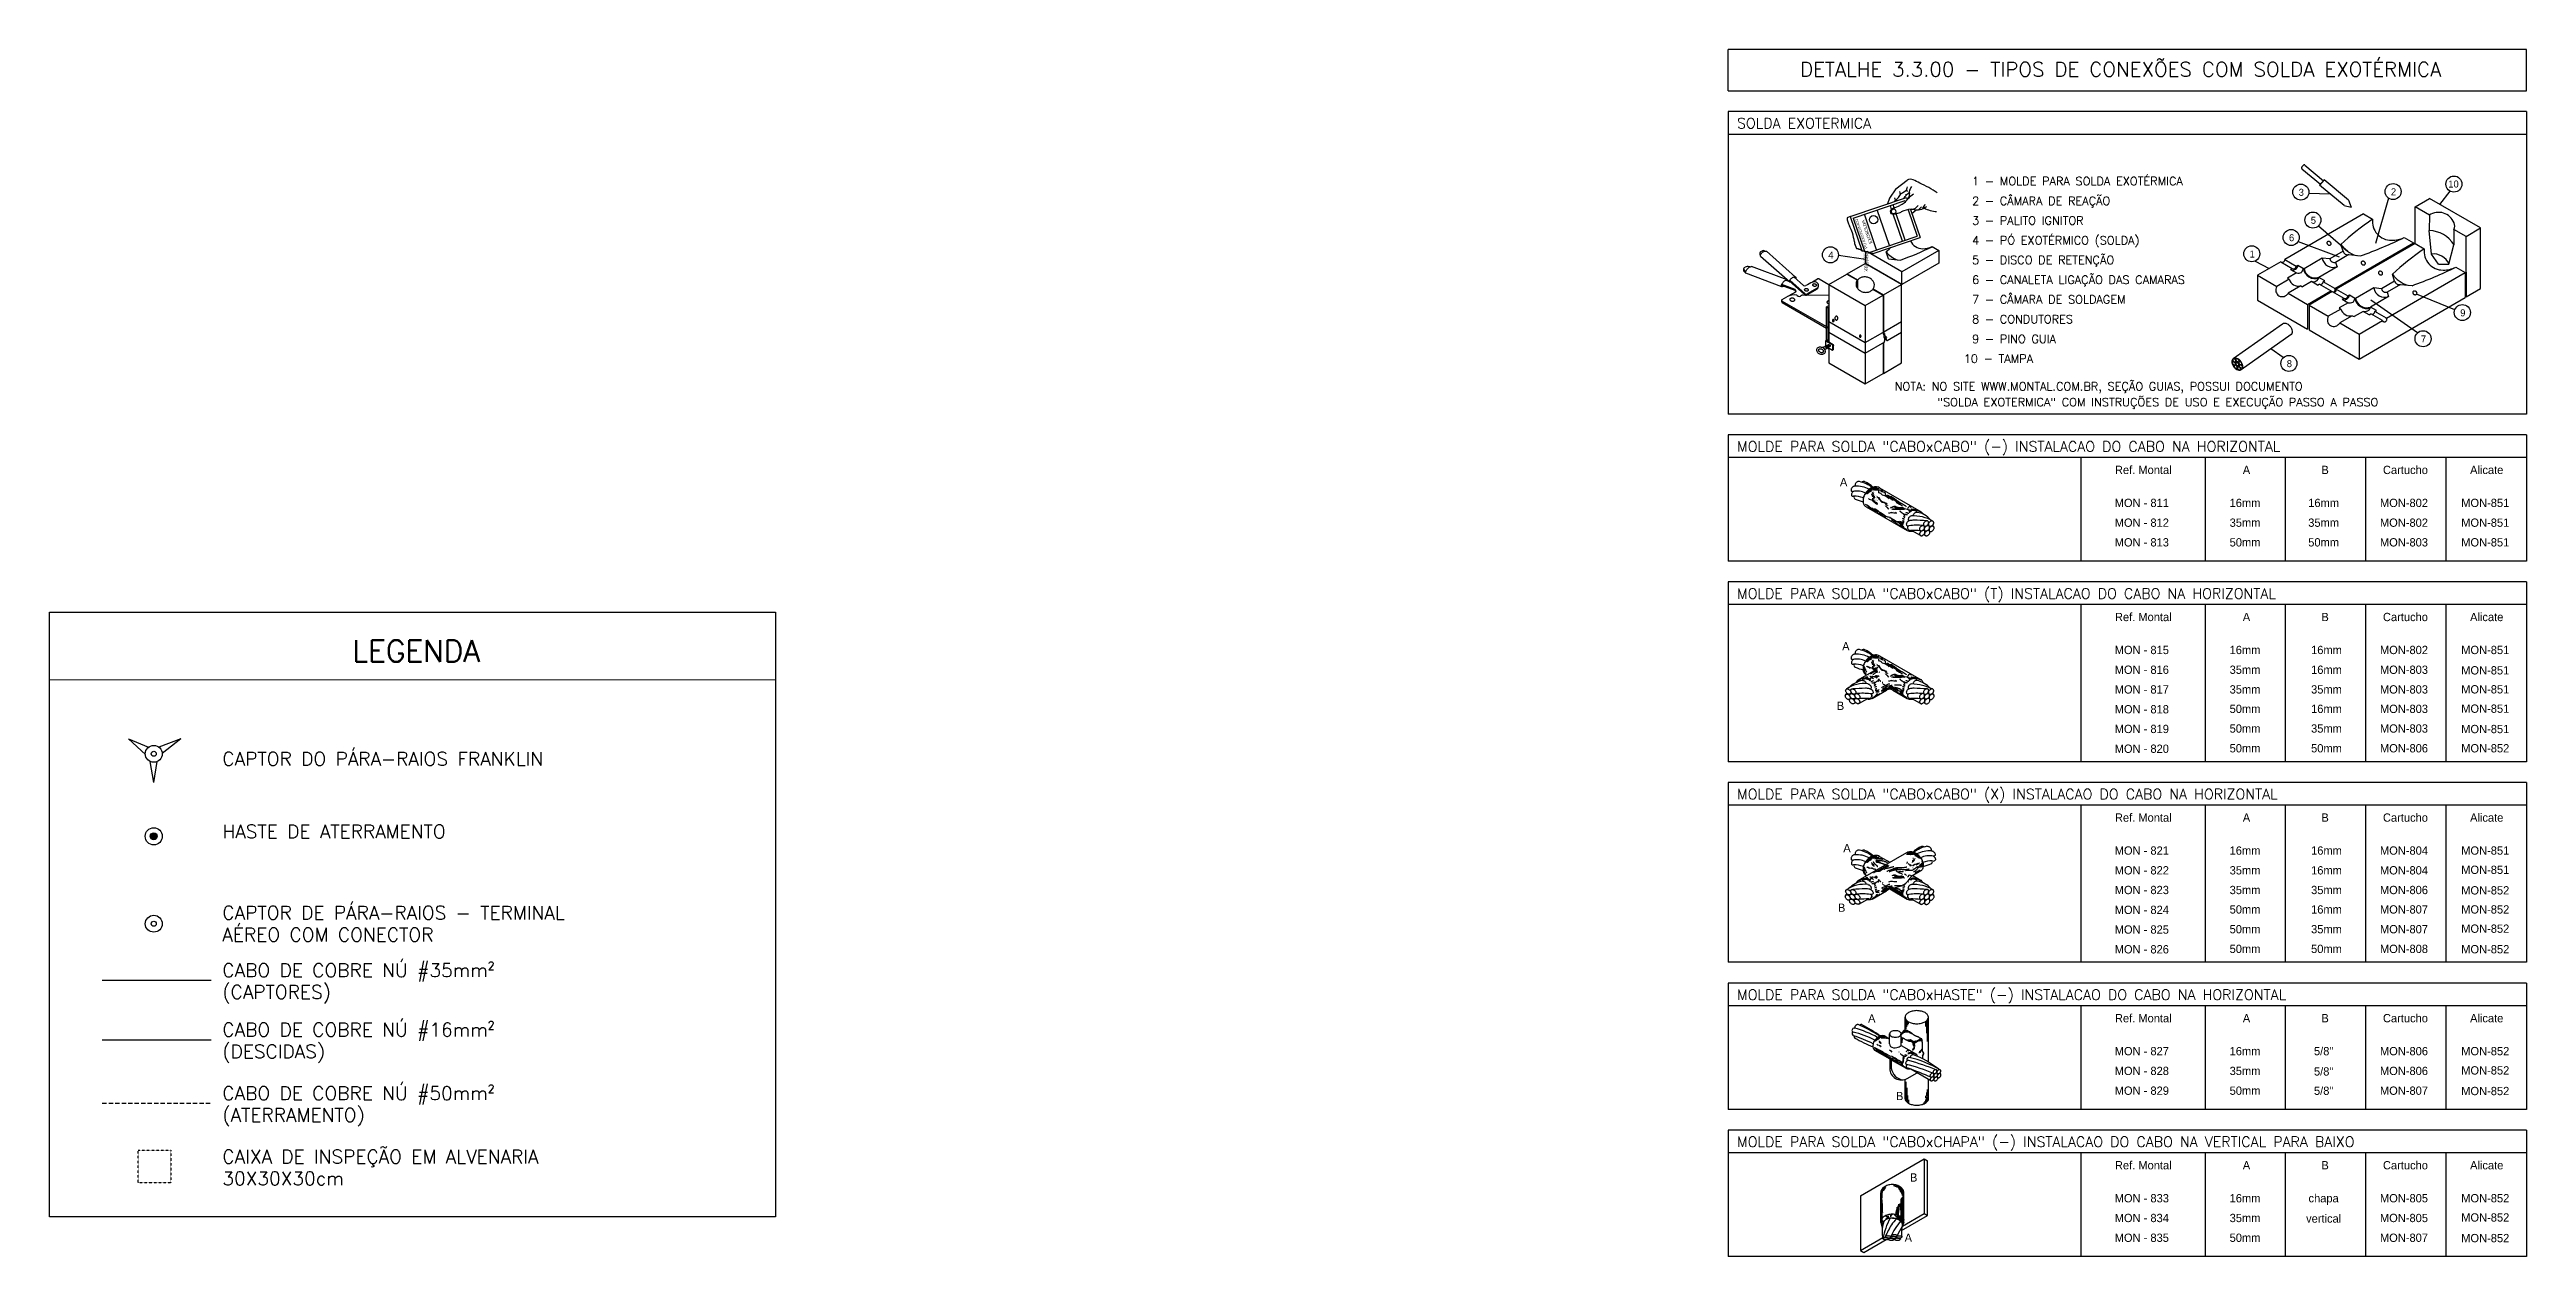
# Model space of a CAD drawing. Extents: x -1836 to 8857, y -4220 to 3051.
# Drawn here: x 5425 to 8293, y 1652 to 3051 of the extents above; entities that cross this region are included whole.
import ezdxf
from ezdxf.enums import TextEntityAlignment as Align

# ---------------------------------------------------------------- set-up
doc = ezdxf.new("R2010")
doc.units = 0
doc.header["$MEASUREMENT"] = 0
doc.linetypes.add('DASHED2', pattern=[0.375, 0.25, -0.125])
doc.layers.get('0').update_dxf_attribs({"linetype": 'CONTINUOUS'})
for name, color, linetype in [('15', 1, 'CONTINUOUS'), ('25', 2, 'CONTINUOUS'), ('30', 3, 'CONTINUOUS'), ('50', 5, 'CONTINUOUS'), ('COTAS', 3, 'DASHED2'), ('DETALHES', 4, 'CONTINUOUS'), ('LEGENDA', 7, 'CONTINUOUS'), ('PONTOS DE PARA-RAIOS', 1, 'CONTINUOUS')]:
    doc.layers.add(name, color=color, linetype=linetype)
doc.styles.add('15CL', font='romans.shx', dxfattribs={"height": 2})
doc.styles.add('35CL', font='ROMANS.shx', dxfattribs={"height": 3.5})
doc.styles.add('60', font='ACENT.SHX', dxfattribs={"height": 8})
doc.styles.add('CL60', font='ACENT.shx', dxfattribs={"height": 7.5})
doc.styles.add('ROMANS', font='romans.shx')
doc.styles.add('ROMANTICBOLD', font='ROMANT.SHX', dxfattribs={"height": 10})

msp = doc.modelspace()

# ---------------------------------------------------------------- texts
at = {"layer": '15', "color": 1, "style": '60'}
for s, height, p in [("P'O EXOTERMICO", 3.024, (7530.2, 2820.7)), ('EXOSOLDA', 3.78, (7535.9, 2826.4))]:
    msp.add_text(s, height=height, rotation=108.7205, dxfattribs=at).set_placement(p)
at = {"layer": '15', "style": '60'}
for s, p in [('A', (7498.2, 2544.7)), ('A', (7500.8, 2354.5)), ('B', (7494.6, 2285.5)), ('A', (7502.1, 2120.7)), ('B', (7495.9, 2051.6)), ('A', (7530.8, 1923.3)), ('B', (7563.1, 1833.4)), ('B', (7579.3, 1739)), ('A', (7573.1, 1669.3))]:
    msp.add_text(s, height=9.6, dxfattribs=at).set_placement(p)
for s, p in [('Ref. Montal', (7849.4, 2558.8)), ('A', (7968.9, 2558.8)), ('B', (8059.9, 2558.8)), ('Cartucho', (8152.9, 2558.8)), ('Alicate', (8247, 2558.8)), ('MON - 811', (7847.7, 2520.6)), ('16mm', (7967.2, 2520.6)), ('16mm', (8058.2, 2520.6)), ('MON-802', (8151.2, 2520.6)), ('MON-851', (8245.3, 2520.6)), ('MON - 812', (7847.7, 2497.7)), ('35mm', (7967.2, 2497.7)), ('35mm', (8058.2, 2497.7)), ('MON-802', (8151.2, 2497.7)), ('MON-851', (8245.3, 2497.7)), ('MON - 813', (7847.7, 2474.9)), ('50mm', (7967.2, 2474.9)), ('50mm', (8058.2, 2474.9)), ('MON-803', (8151.2, 2474.9)), ('MON-851', (8245.3, 2474.9)), ('Ref. Montal', (7849.4, 2388.4)), ('A', (7968.9, 2388.4)), ('B', (8059.9, 2388.4)), ('Cartucho', (8152.9, 2388.4)), ('Alicate', (8247, 2388.4)), ('MON - 815', (7847.7, 2350.2)), ('16mm', (7967.2, 2350.2)), ('16mm', (8061.5, 2350.2)), ('MON-802', (8151.2, 2350.2)), ('MON-851', (8245.3, 2350.2)), ('MON - 816', (7847.7, 2327.3)), ('35mm', (7967.2, 2327.3)), ('16mm', (8061.5, 2327.3)), ('MON-803', (8151.2, 2327.3)), ('MON-851', (8245.3, 2326.6)), ('MON - 817', (7847.7, 2304.5)), ('35mm', (7967.2, 2304.5)), ('35mm', (8061.5, 2304.5)), ('MON-803', (8151.2, 2304.5)), ('MON-851', (8245.3, 2304.6)), ('MON - 818', (7847.7, 2281.5)), ('MON - 819', (7847.7, 2258.7)), ('50mm', (7967.2, 2282)), ('50mm', (7967.2, 2259.2)), ('35mm', (8061.5, 2259.2)), ('16mm', (8061.5, 2282)), ('MON-803', (8151.2, 2282)), ('MON-803', (8151.2, 2259.2)), ('MON-851', (8245.3, 2282.2)), ('MON-851', (8245.3, 2258.6)), ('MON - 820', (7847.7, 2235.8)), ('50mm', (7967.2, 2236.3)), ('50mm', (8061.5, 2236.3)), ('MON-806', (8151.2, 2236.3)), ('MON-852', (8245.3, 2236.3)), ('Ref. Montal', (7849.4, 2156)), ('A', (7968.9, 2156)), ('B', (8059.9, 2156)), ('Cartucho', (8152.9, 2156)), ('Alicate', (8247, 2156)), ('MON - 821', (7847.7, 2117.8)), ('16mm', (7967.2, 2117.8)), ('16mm', (8061.5, 2117.8)), ('MON-804', (8151.2, 2117.8)), ('MON-851', (8245.3, 2117.8)), ('MON - 822', (7847.7, 2094.9)), ('35mm', (7967.2, 2094.9)), ('16mm', (8061.5, 2094.9)), ('MON-804', (8151.2, 2094.9)), ('MON-851', (8245.3, 2095.5)), ('MON - 823', (7847.7, 2072.1)), ('35mm', (7967.2, 2072.1)), ('35mm', (8061.5, 2072.1)), ('MON-806', (8151.2, 2072.1)), ('MON-852', (8245.3, 2071.7)), ('MON - 824', (7847.7, 2049.1)), ('MON - 825', (7847.7, 2026.3)), ('50mm', (7967.2, 2049.6)), ('50mm', (7967.2, 2026.7)), ('35mm', (8061.5, 2026.7)), ('16mm', (8061.5, 2049.6)), ('MON-807', (8151.2, 2049.6)), ('MON-807', (8151.2, 2026.7)), ('MON-852', (8245.3, 2049.6)), ('MON-852', (8245.3, 2027.3)), ('MON - 826', (7847.7, 2003.4)), ('50mm', (7967.2, 2003.9)), ('50mm', (8061.5, 2003.9)), ('MON-808', (8151.2, 2003.9)), ('MON-852', (8245.3, 2003.5)), ('Ref. Montal', (7849.4, 1923.6)), ('A', (7968.9, 1923.6)), ('B', (8059.9, 1923.6)), ('Cartucho', (8152.9, 1923.6)), ('Alicate', (8247, 1923.6)), ('MON - 827', (7847.7, 1885.4)), ('16mm', (7967.2, 1885.4)), ('5/8"', (8058.2, 1885.4)), ('MON-806', (8151.2, 1885.4)), ('MON-852', (8245.3, 1885.4)), ('MON - 828', (7847.7, 1862.5)), ('35mm', (7967.2, 1862.5)), ('5/8"', (8058.2, 1861.9)), ('MON-806', (8151.2, 1862.5)), ('MON-852', (8245.3, 1863.1)), ('MON - 829', (7847.7, 1839.6)), ('50mm', (7967.2, 1839.6)), ('5/8"', (8058.2, 1839.5)), ('MON-807', (8151.2, 1839.6)), ('MON-852', (8245.3, 1839.2)), ('Ref. Montal', (7849.4, 1753.2)), ('A', (7968.9, 1753.2)), ('B', (8059.9, 1753.2)), ('Cartucho', (8152.9, 1753.2)), ('Alicate', (8247, 1753.2)), ('MON - 833', (7847.7, 1715)), ('16mm', (7967.2, 1715)), ('chapa', (8058.2, 1715)), ('MON-805', (8151.2, 1715)), ('MON-852', (8245.3, 1715)), ('MON - 834', (7847.7, 1692.1)), ('35mm', (7967.2, 1692.1)), ('vertical', (8058.2, 1691.5)), ('MON-805', (8151.2, 1692.1)), ('MON-852', (8245.3, 1692.7)), ('MON - 835', (7847.7, 1669.2)), ('50mm', (7967.2, 1669.2)), ('MON-807', (8151.2, 1669.2)), ('MON-852', (8245.3, 1668.8))]:
    msp.add_text(s, height=9.6, dxfattribs=at).set_placement(p, align=Align.CENTER)
at = {"layer": '25', "style": '15CL'}
for s, p in [('1 - MOLDE PARA SOLDA EXOTÉRMICA', (7651.2, 2893.4)), ('2 - CÂMARA DE REAÇÃO', (7651.2, 2870.5)), ('3 - PALITO IGNITOR', (7651.2, 2847.7)), ('4 - PÓ EXOTÉRMICO (SOLDA)', (7651.2, 2824.8)), ('5 - DISCO DE RETENÇÃO', (7651.2, 2802)), ('6 - CANALETA LIGAÇÃO DAS CAMARAS', (7651.2, 2779.1)), ('7 - CÂMARA DE SOLDAGEM', (7651.2, 2756.3)), ('8 - CONDUTORES', (7651.2, 2733.4)), ('10 - TAMPA', (7641.6, 2687.7)), ('9 - PINO GUIA', (7651.2, 2710.5)), ('NOTA: NO SITE WWW.MONTAL.COM.BR, SEÇÃO GUIAS, POSSUI DOCUMENTO ', (7561.6, 2655.6)), ('"SOLDA EXOTERMICA" COM INSTRUÇÕES DE USO E EXECUÇÃO PASSO A PASSO', (7611, 2637.3))]:
    msp.add_text(s, height=9.6, dxfattribs=at).set_placement(p)
at = {"layer": '30', "style": 'ROMANTICBOLD'}
for s, p in [('SOLDA EXOTERMICA', (7379.1, 2959.2)), ('MOLDE PARA SOLDA "CABOxCABO" (-) INSTALACAO DO CABO NA HORIZONTAL', (7379.1, 2584.8)), ('MOLDE PARA SOLDA "CABOxCABO" (T) INSTALACAO DO CABO NA HORIZONTAL', (7379.1, 2414.4)), ('MOLDE PARA SOLDA "CABOxCABO" (X) INSTALACAO DO CABO NA HORIZONTAL', (7379.1, 2182)), ('MOLDE PARA SOLDA "CABOxHASTE" (-) INSTALACAO DO CABO NA HORIZONTAL', (7379.1, 1949.6)), ('MOLDE PARA SOLDA "CABOxCHAPA" (-) INSTALACAO DO CABO NA VERTICAL PARA BAIXO', (7379.1, 1779.2))]:
    msp.add_text(s, height=12, dxfattribs=at).set_placement(p)
at = {"layer": '50', "style": '35CL'}
msp.add_text('DETALHE 3.3.00 - TIPOS DE CONEXÕES COM SOLDA EXOTÉRMICA', height=16.8, dxfattribs=at).set_placement((7823.2, 3027.7), align=Align.MIDDLE_CENTER)
at = {"layer": 'LEGENDA', "lineweight": 5, "style": 'ROMANS'}
msp.add_text('LEGENDA', height=25.2, dxfattribs=at).set_placement((5850, 2353.9), align=Align.MIDDLE_CENTER)
for s, p in [('CAPTOR DO PÁRA-RAIOS FRANKLIN', (5625.6, 2221)), ('HASTE DE ATERRAMENTO', (5625.6, 2136.8)), ('AÉREO COM CONECTOR', (5625.6, 2017.3)), ('CAPTOR DE PÁRA-RAIOS - TERMINAL', (5625.6, 2042.6)), ('CABO DE COBRE NÚ #35mm² ', (5625.6, 1976.1)), ('(CAPTORES)', (5625.6, 1950.8)), ('CABO DE COBRE NÚ #16mm² ', (5625.6, 1907.2)), ('(DESCIDAS)', (5625.6, 1881.9)), ('CABO DE COBRE NÚ #50mm² ', (5625.6, 1833.6)), ('(ATERRAMENTO)', (5625.6, 1808.4)), ('CAIXA DE INSPEÇÃO EM ALVENARIA', (5625.6, 1760.1)), ('30X30X30cm', (5625.6, 1734.8))]:
    msp.add_text(s, height=15.75, dxfattribs=at).set_placement(p)

# ---------------------------------------------------------------- blocks, each defined once
blk = doc.blocks.new('J')
at = {"layer": 'DETALHES', "color": 2}
blk.add_circle((0, 0), 8.61, dxfattribs=at)
at = {"layer": 'DETALHES', "color": 2, "style": 'CL60'}
blk.add_attdef('.', (-2.3, -4), '', height=7.5, dxfattribs=at)
blk = doc.blocks.new('*X56')
at = {"color": 0}
for p, q in [((4161.8, -663.8), (4161.8, -663.8)), ((4162.3, -663.7), (4162.3, -663.7)), ((4162.7, -666.3), (4162.7, -666.3)), ((4162.8, -662.8), (4162.8, -662.8)), ((4162.8, -665.2), (4162.8, -665.2)), ((4162.8, -666.4), (4162.8, -666.4)), ((4162.9, -663.2), (4162.9, -663.2)), ((4162.9, -665.1), (4162.9, -665.1)), ((4163, -666.6), (4163, -666.6)), ((4163, -669), (4163, -669)), ((4163.1, -661.4), (4163.1, -661.4)), ((4163.1, -663.6), (4163.1, -663.6)), ((4163.2, -666.2), (4163.2, -666.2)), ((4163.6, -661.7), (4163.6, -661.7)), ((4163.6, -668.8), (4163.6, -668.8)), ((4163.8, -663.7), (4163.8, -663.7)), ((4163.9, -667.4), (4163.9, -667.4)), ((4164, -666.1), (4164, -666.1)), ((4164.1, -668.7), (4164.1, -668.7)), ((4164.2, -666.1), (4164.2, -666.1)), ((4164.3, -668.1), (4164.3, -668.1)), ((4164.9, -661.1), (4164.9, -661.1)), ((4164.9, -668.3), (4164.9, -668.3)), ((4164.9, -668.6), (4164.9, -668.6)), ((4165, -668.5), (4165, -668.5)), ((4165.2, -666.7), (4165.2, -666.7)), ((4165.4, -661.3), (4165.4, -661.3)), ((4165.6, -667), (4165.6, -667)), ((4165.6, -668.9), (4165.6, -668.9)), ((4166.3, -661.4), (4166.3, -661.4)), ((4167.5, -664.2), (4167.5, -664.2)), ((4167.8, -663.8), (4167.8, -663.8)), ((4168, -663.2), (4168, -663.2)), ((4168.2, -662.6), (4168.2, -662.6)), ((4168.5, -662.9), (4168.5, -662.9)), ((4168.8, -661), (4168.8, -661)), ((4169.4, -664.1), (4169.4, -664.1)), ((4169.8, -662.8), (4169.8, -662.8)), ((4170.2, -663.9), (4170.2, -663.9)), ((4170.4, -662.7), (4170.4, -662.7)), ((4170.6, -664.2), (4170.6, -664.2)), ((4170.7, -663.1), (4170.7, -663.1)), ((4170.8, -662.9), (4170.8, -662.9)), ((4170.8, -665), (4170.8, -665)), ((4171.2, -662.6), (4171.2, -662.6)), ((4171.3, -662.6), (4171.3, -662.6)), ((4171.3, -665.2), (4171.3, -665.2)), ((4171.8, -663.8), (4171.8, -663.8)), ((4172, -664), (4172, -664)), ((4172, -664.1), (4172, -664.1)), ((4172.1, -665), (4172.1, -665)), ((4172.1, -665.1), (4172.1, -665.1)), ((4173.3, -663.9), (4173.3, -663.9)), ((4173.4, -663.1), (4173.4, -663.1)), ((4173.7, -664.2), (4173.7, -664.2)), ((4173.9, -665.7), (4173.9, -665.7)), ((4174.1, -665.9), (4174.1, -665.9)), ((4174.1, -666.4), (4174.1, -666.4)), ((4174.5, -666.7), (4174.5, -666.7)), ((4174.7, -664), (4174.7, -664)), ((4174.9, -666.7), (4174.9, -666.7)), ((4175.7, -667.2), (4175.7, -667.2)), ((4175.9, -667.6), (4175.9, -667.6)), ((4176, -666.9), (4176, -666.9)), ((4176, -667.6), (4176, -667.6)), ((4176.1, -667.7), (4176.1, -667.7)), ((4178, -668.9), (4178, -668.9)), ((4163.7, -671.7), (4163.7, -671.7)), ((4164.3, -670), (4164.3, -670)), ((4164.4, -670.2), (4164.4, -670.2)), ((4164.4, -671.9), (4164.4, -671.9)), ((4164.9, -672), (4164.9, -672)), ((4165.1, -671.1), (4165.1, -671.1)), ((4165.2, -672.7), (4165.2, -672.7)), ((4165.5, -673.7), (4165.5, -673.7)), ((4165.7, -670.9), (4165.7, -670.9)), ((4165.8, -672.8), (4165.8, -672.8)), ((4165.9, -671), (4165.9, -671)), ((4165.9, -673), (4165.9, -673)), ((4166, -669.2), (4166, -669.2)), ((4166, -673.6), (4166, -673.6)), ((4166.1, -673.1), (4166.1, -673.1)), ((4166.4, -671.4), (4166.4, -671.4)), ((4166.8, -671.7), (4166.8, -671.7)), ((4166.8, -673.5), (4166.8, -673.5)), ((4167, -673.9), (4167, -673.9)), ((4167.1, -671.8), (4167.1, -671.8)), ((4167.1, -673.8), (4167.1, -673.8)), ((4167.2, -673.9), (4167.2, -673.9)), ((4167.5, -670.2), (4167.5, -670.2)), ((4169.5, -671.4), (4169.5, -671.4)), ((4169.9, -671.7), (4169.9, -671.7)), ((4171.4, -672.7), (4171.4, -672.7)), ((4173.4, -673.9), (4173.4, -673.9)), ((4173.8, -674.2), (4173.8, -674.2)), ((4173.8, -676.6), (4173.8, -676.6)), ((4174.1, -676.8), (4174.1, -676.8)), ((4175.1, -677.5), (4175.1, -677.5)), ((4175.1, -677.7), (4175.1, -677.7)), ((4175.3, -675.2), (4175.3, -675.2)), ((4175.3, -677.9), (4175.3, -677.9)), ((4175.4, -677.6), (4175.4, -677.6)), ((4175.9, -677.5), (4175.9, -677.5)), ((4176.2, -678.7), (4176.2, -678.7)), ((4176.4, -678.5), (4176.4, -678.5)), ((4177.1, -679.6), (4177.1, -679.6)), ((4177.2, -683.3), (4177.2, -683.3)), ((4177.3, -676.4), (4177.3, -676.4)), ((4177.3, -679.8), (4177.3, -679.8)), ((4177.5, -669.7), (4177.5, -669.7)), ((4177.6, -679.9), (4177.6, -679.9)), ((4177.7, -676.7), (4177.7, -676.7)), ((4177.8, -679.4), (4177.8, -679.4)), ((4177.8, -682.7), (4177.8, -682.7)), ((4178, -669.4), (4178, -669.4)), ((4178, -669.4), (4178, -669.4)), ((4178, -683.2), (4178, -683.2)), ((4178.2, -669.6), (4178.2, -669.6)), ((4178.4, -669.2), (4178.4, -669.2)), ((4178.5, -669.4), (4178.5, -669.4)), ((4179, -670.4), (4179, -670.4)), ((4179.1, -678.4), (4179.1, -678.4)), ((4179.2, -677.8), (4179.2, -677.8)), ((4179.3, -677.7), (4179.3, -677.7)), ((4180, -671.3), (4180, -671.3)), ((4180.3, -677.5), (4180.3, -677.5)), ((4180.3, -682.4), (4180.3, -682.4)), ((4180.9, -682.7), (4180.9, -682.7)), ((4181.6, -671.6), (4181.6, -671.6)), ((4181.7, -678.4), (4181.7, -678.4)), ((4181.9, -682.2), (4181.9, -682.2)), ((4182.1, -671.5), (4182.1, -671.5)), ((4182.4, -677.7), (4182.4, -677.7)), ((4182.8, -671.6), (4182.8, -671.6)), ((4183, -677.4), (4183, -677.4)), ((4183.2, -677.8), (4183.2, -677.8)), ((4183.3, -678), (4183.3, -678)), ((4184, -682.7), (4184, -682.7)), ((4184.1, -672.6), (4184.1, -672.6)), ((4184.2, -678.8), (4184.2, -678.8)), ((4184.3, -678.4), (4184.3, -678.4)), ((4184.3, -682.5), (4184.3, -682.5)), ((4184.4, -678.9), (4184.4, -678.9)), ((4184.4, -679), (4184.4, -679)), ((4184.4, -682.6), (4184.4, -682.6)), ((4184.9, -678.9), (4184.9, -678.9)), ((4185.5, -673.5), (4185.5, -673.5)), ((4185.7, -673.6), (4185.7, -673.6)), ((4185.7, -678.8), (4185.7, -678.8)), ((4185.9, -673.9), (4185.9, -673.9)), ((4186.3, -674.2), (4186.3, -674.2)), ((4187, -678.3), (4187, -678.3)), ((4187.1, -678.6), (4187.1, -678.6)), ((4187.5, -678.9), (4187.5, -678.9)), ((4187.6, -678.5), (4187.6, -678.5)), ((4187.8, -675.1), (4187.8, -675.1)), ((4187.9, -679.2), (4187.9, -679.2)), ((4188.2, -678.8), (4188.2, -678.8)), ((4188.3, -679.3), (4188.3, -679.3)), ((4188.4, -678.4), (4188.4, -678.4)), ((4188.4, -679), (4188.4, -679)), ((4189.6, -678.2), (4189.6, -678.2)), ((4189.8, -676.4), (4189.8, -676.4)), ((4189.8, -678.3), (4189.8, -678.3)), ((4190.2, -676.7), (4190.2, -676.7)), ((4190.3, -678.2), (4190.3, -678.2)), ((4190.6, -678.9), (4190.6, -678.9)), ((4191, -679.2), (4191, -679.2)), ((4191, -679.2), (4191, -679.2)), ((4191.1, -678.1), (4191.1, -678.1)), ((4191.2, -678), (4191.2, -678)), ((4191.4, -678.1), (4191.4, -678.1)), ((4192.2, -678.3), (4192.2, -678.3)), ((4192.3, -678.9), (4192.3, -678.9)), ((4192.5, -677.9), (4192.5, -677.9)), ((4193.6, -679.1), (4193.6, -679.1)), ((4196.1, -679.2), (4196.1, -679.2)), ((4196.1, -680), (4196.1, -680)), ((4196.3, -679), (4196.3, -679)), ((4196.5, -679.1), (4196.5, -679.1)), ((4196.6, -679.9), (4196.6, -679.9)), ((4196.8, -678.9), (4196.8, -678.9)), ((4197.2, -679.2), (4197.2, -679.2)), ((4197.3, -679.9), (4197.3, -679.9)), ((4197.4, -679.8), (4197.4, -679.8)), ((4197.5, -680.1), (4197.5, -680.1)), ((4197.5, -682.4), (4197.5, -682.4)), ((4197.6, -681.4), (4197.6, -681.4)), ((4197.6, -682), (4197.6, -682)), ((4197.8, -677.2), (4197.8, -677.2)), ((4198, -677.6), (4198, -677.6)), ((4198, -681.7), (4198, -681.7)), ((4198.3, -680.8), (4198.3, -680.8)), ((4198.4, -677.1), (4198.4, -677.1)), ((4198.5, -681), (4198.5, -681)), ((4198.8, -679.1), (4198.8, -679.1)), ((4198.8, -679.7), (4198.8, -679.7)), ((4198.8, -680.1), (4198.8, -680.1)), ((4198.9, -681), (4198.9, -681)), ((4199.3, -679.6), (4199.3, -679.6)), ((4199.4, -681.8), (4199.4, -681.8)), ((4199.9, -678.9), (4199.9, -678.9)), ((4200, -678.1), (4200, -678.1)), ((4200.1, -679.5), (4200.1, -679.5)), ((4200.1, -680.1), (4200.1, -680.1))]:
    blk.add_line(p, q, dxfattribs=at)
blk = doc.blocks.new('*X55')
at = {"color": 0}
for p, q in [((4154.7, -675.1), (4154.7, -675.1)), ((4158, -676.8), (4158, -676.8)), ((4158.3, -677.2), (4158.3, -677.2)), ((4159, -677.5), (4159, -677.5)), ((4159.2, -677.6), (4159.2, -677.6)), ((4159.4, -677.7), (4159.4, -677.7)), ((4160, -678.4), (4160, -678.4)), ((4160.7, -678.7), (4160.7, -678.7)), ((4161.9, -679.3), (4161.9, -679.3)), ((4162.1, -679.6), (4162.1, -679.6)), ((4165.5, -681.4), (4165.5, -681.4)), ((4168.4, -682.7), (4168.4, -682.7)), ((4169.1, -683.6), (4169.1, -683.6)), ((4169.2, -683.2), (4169.2, -683.2)), ((4169.7, -683.5), (4169.7, -683.5)), ((4170.2, -684.1), (4170.2, -684.1)), ((4170.4, -684), (4170.4, -684)), ((4170.4, -684.3), (4170.4, -684.3)), ((4170.8, -684.2), (4170.8, -684.2)), ((4171.4, -684.3), (4171.4, -684.3)), ((4172.3, -685.2), (4172.3, -685.2)), ((4172.7, -685.3), (4172.7, -685.3)), ((4172.8, -685.7), (4172.8, -685.7)), ((4173.3, -685.6), (4173.3, -685.6)), ((4174.1, -686.2), (4174.1, -686.2)), ((4174.3, -686.5), (4174.3, -686.5)), ((4174.8, -686.7), (4174.8, -686.7)), ((4175.5, -687.1), (4175.5, -687.1)), ((4176.3, -687.7), (4176.3, -687.7)), ((4176.4, -687.8), (4176.4, -687.8)), ((4176.7, -688.1), (4176.7, -688.1)), ((4176.9, -687.7), (4176.9, -687.7)), ((4177.5, -687.1), (4177.5, -687.1)), ((4177.7, -687.6), (4177.7, -687.6)), ((4178.3, -687.9), (4178.3, -687.9)), ((4178.3, -689), (4178.3, -689)), ((4178.7, -689.2), (4178.7, -689.2)), ((4179.3, -688.9), (4179.3, -688.9)), ((4179.4, -688), (4179.4, -688)), ((4179.5, -689), (4179.5, -689)), ((4180, -689.9), (4180, -689.9)), ((4180.4, -689.8), (4180.4, -689.8)), ((4180.5, -689.8), (4180.5, -689.8)), ((4180.7, -689), (4180.7, -689)), ((4181.3, -689.7), (4181.3, -689.7)), ((4181.4, -690.7), (4181.4, -690.7)), ((4181.6, -690.9), (4181.6, -690.9)), ((4182.1, -689.9), (4182.1, -689.9)), ((4183.3, -690.2), (4183.3, -690.2)), ((4183.5, -690.9), (4183.5, -690.9)), ((4183.6, -692), (4183.6, -692)), ((4184.1, -691.9), (4184.1, -691.9)), ((4184.7, -691.9), (4184.7, -691.9)), ((4184.9, -691.8), (4184.9, -691.8)), ((4185.3, -691.4), (4185.3, -691.4)), ((4185.7, -691.7), (4185.7, -691.7)), ((4186.1, -692.8), (4186.1, -692.8)), ((4186.3, -691.7), (4186.3, -691.7)), ((4186.4, -691.7), (4186.4, -691.7)), ((4186.6, -691.9), (4186.6, -691.9)), ((4186.8, -691.6), (4186.8, -691.6)), ((4187.2, -692.7), (4187.2, -692.7)), ((4187.4, -691.8), (4187.4, -691.8)), ((4187.5, -692.7), (4187.5, -692.7)), ((4187.6, -691.5), (4187.6, -691.5)), ((4187.2, -694.1), (4187.2, -694.1)), ((4187.5, -693.7), (4187.5, -693.7)), ((4187.7, -694.1), (4187.7, -694.1)), ((4188.5, -693.6), (4188.5, -693.6)), ((4188.5, -693.9), (4188.5, -693.9)), ((4188.7, -693.8), (4188.7, -693.8)), ((4188.8, -694.7), (4188.8, -694.7)), ((4189.2, -693.9), (4189.2, -693.9)), ((4189.5, -694.6), (4189.5, -694.6)), ((4189.6, -694.2), (4189.6, -694.2)), ((4189.9, -693.8), (4189.9, -693.8)), ((4190.1, -693.7), (4190.1, -693.7)), ((4190.2, -695.6), (4190.2, -695.6)), ((4190.4, -693.7), (4190.4, -693.7)), ((4190.5, -695.5), (4190.5, -695.5)), ((4190.7, -695.7), (4190.7, -695.7)), ((4190.8, -696.2), (4190.8, -696.2)), ((4191.1, -695.2), (4191.1, -695.2)), ((4191.2, -693.6), (4191.2, -693.6)), ((4191.3, -696.2), (4191.3, -696.2)), ((4191.5, -694.6), (4191.5, -694.6)), ((4192.2, -696.1), (4192.2, -696.1))]:
    blk.add_line(p, q, dxfattribs=at)
blk = doc.blocks.new('*X57')
at = {"color": 0}
for p, q in [((5372.2, -492.6), (5372.2, -492.6)), ((5372.5, -485.4), (5372.5, -485.4)), ((5372.5, -486.3), (5372.5, -486.3)), ((5372.5, -489.1), (5372.5, -489.1)), ((5372.5, -491.5), (5372.5, -491.5)), ((5372.6, -488.8), (5372.6, -488.8)), ((5372.6, -492.8), (5372.6, -492.8)), ((5372.7, -489.3), (5372.7, -489.3)), ((5372.9, -485.1), (5372.9, -485.1)), ((5372.9, -488.8), (5372.9, -488.8)), ((5373, -489.1), (5373, -489.1)), ((5373.2, -483.1), (5373.2, -483.1)), ((5373.2, -485), (5373.2, -485)), ((5373.3, -486.2), (5373.3, -486.2)), ((5373.3, -486.9), (5373.3, -486.9)), ((5373.4, -482.7), (5373.4, -482.7)), ((5373.4, -488.8), (5373.4, -488.8)), ((5373.4, -488.9), (5373.4, -488.9)), ((5373.4, -490.8), (5373.4, -490.8)), ((5373.4, -491.3), (5373.4, -491.3)), ((5373.5, -486.3), (5373.5, -486.3)), ((5373.5, -490.1), (5373.5, -490.1)), ((5373.5, -492.7), (5373.5, -492.7)), ((5373.6, -486.5), (5373.6, -486.5)), ((5373.7, -487.6), (5373.7, -487.6)), ((5373.8, -483.5), (5373.8, -483.5)), ((5373.8, -491.3), (5373.8, -491.3)), ((5373.8, -491.6), (5373.8, -491.6)), ((5374.1, -483.8), (5374.1, -483.8)), ((5374.3, -483.5), (5374.3, -483.5)), ((5374.3, -488.7), (5374.3, -488.7)), ((5374.4, -483.6), (5374.4, -483.6)), ((5374.4, -491.2), (5374.4, -491.2)), ((5374.5, -482.1), (5374.5, -482.1)), ((5374.5, -484), (5374.5, -484)), ((5374.5, -484.1), (5374.5, -484.1)), ((5374.5, -487.3), (5374.5, -487.3)), ((5374.5, -490.1), (5374.5, -490.1)), ((5374.5, -491), (5374.5, -491)), ((5374.6, -483.8), (5374.6, -483.8)), ((5374.6, -486), (5374.6, -486)), ((5374.7, -486), (5374.7, -486)), ((5374.7, -487.9), (5374.7, -487.9)), ((5374.7, -489.8), (5374.7, -489.8)), ((5374.7, -491.1), (5374.7, -491.1)), ((5374.8, -491.7), (5374.8, -491.7)), ((5374.9, -486.3), (5374.9, -486.3)), ((5375.1, -483.4), (5375.1, -483.4)), ((5375.2, -482.6), (5375.2, -482.6)), ((5375.2, -485.9), (5375.2, -485.9)), ((5375.2, -491.1), (5375.2, -491.1)), ((5375.3, -486.6), (5375.3, -486.6)), ((5375.3, -492.6), (5375.3, -492.6)), ((5375.5, -484.5), (5375.5, -484.5)), ((5375.5, -488.2), (5375.5, -488.2)), ((5375.6, -488.5), (5375.6, -488.5)), ((5375.6, -491.9), (5375.6, -491.9)), ((5375.7, -483.1), (5375.7, -483.1)), ((5375.7, -488.4), (5375.7, -488.4)), ((5375.7, -488.8), (5375.7, -488.8)), ((5375.8, -485), (5375.8, -485)), ((5375.9, -487), (5375.9, -487)), ((5375.9, -488.9), (5375.9, -488.9)), ((5376, -485.1), (5376, -485.1)), ((5376, -485.8), (5376, -485.8)), ((5376, -490.8), (5376, -490.8)), ((5376, -492.7), (5376, -492.7)), ((5376.1, -488.4), (5376.1, -488.4)), ((5376.1, -489.1), (5376.1, -489.1)), ((5376.5, -483.2), (5376.5, -483.2)), ((5376.5, -485.5), (5376.5, -485.5)), ((5376.5, -490.9), (5376.5, -490.9)), ((5376.5, -491.3), (5376.5, -491.3)), ((5376.6, -485.6), (5376.6, -485.6)), ((5376.6, -489.2), (5376.6, -489.2)), ((5376.6, -492.8), (5376.6, -492.8)), ((5376.8, -487.6), (5376.8, -487.6)), ((5376.8, -493), (5376.8, -493)), ((5376.9, -488.3), (5376.9, -488.3)), ((5376.9, -491.6), (5376.9, -491.6)), ((5377, -483.1), (5377, -483.1)), ((5377.1, -484), (5377.1, -484)), ((5377.1, -490.9), (5377.1, -490.9)), ((5377.2, -483.8), (5377.2, -483.8)), ((5377.2, -485.9), (5377.2, -485.9)), ((5377.3, -487.8), (5377.3, -487.8)), ((5377.3, -489.8), (5377.3, -489.8)), ((5377.4, -482.7), (5377.4, -482.7)), ((5377.4, -485.7), (5377.4, -485.7)), ((5377.4, -491.7), (5377.4, -491.7)), ((5377.5, -486.4), (5377.5, -486.4)), ((5377.5, -490.1), (5377.5, -490.1)), ((5377.6, -482.9), (5377.6, -482.9)), ((5377.6, -484.1), (5377.6, -484.1)), ((5377.6, -490.1), (5377.6, -490.1)), ((5377.7, -490.3), (5377.7, -490.3)), ((5377.8, -483), (5377.8, -483)), ((5377.9, -485.6), (5377.9, -485.6)), ((5377.9, -490.8), (5377.9, -490.8)), ((5378, -486.3), (5378, -486.3)), ((5378.3, -488.1), (5378.3, -488.1)), ((5378.4, -483), (5378.4, -483)), ((5378.4, -486.6), (5378.4, -486.6)), ((5378.4, -492.6), (5378.4, -492.6)), ((5378.5, -483.7), (5378.5, -483.7)), ((5378.5, -484.9), (5378.5, -484.9)), ((5378.5, -487.3), (5378.5, -487.3)), ((5378.6, -486.9), (5378.6, -486.9)), ((5378.6, -488.8), (5378.6, -488.8)), ((5378.6, -491.1), (5378.6, -491.1)), ((5378.7, -485.5), (5378.7, -485.5)), ((5378.7, -487.5), (5378.7, -487.5)), ((5378.7, -490.7), (5378.7, -490.7)), ((5378.7, -492.6), (5378.7, -492.6)), ((5378.8, -488.1), (5378.8, -488.1)), ((5378.8, -488.8), (5378.8, -488.8)), ((5379.1, -485.1), (5379.1, -485.1)), ((5379.2, -489.1), (5379.2, -489.1)), ((5379.2, -490.6), (5379.2, -490.6)), ((5379.5, -484.6), (5379.5, -484.6)), ((5379.6, -484.8), (5379.6, -484.8)), ((5379.6, -487.9), (5379.6, -487.9)), ((5379.7, -484), (5379.7, -484)), ((5379.8, -485.9), (5379.8, -485.9)), ((5380.1, -485.3), (5380.1, -485.3)), ((5380.3, -483.8), (5380.3, -483.8)), ((5372.6, -494.1), (5372.6, -494.1)), ((5372.6, -496.5), (5372.6, -496.5)), ((5372.7, -498.9), (5372.7, -498.9)), ((5372.8, -496.7), (5372.8, -496.7)), ((5373, -495.1), (5373, -495.1)), ((5373, -496.6), (5373, -496.6)), ((5373, -504), (5373, -504)), ((5373.1, -499.1), (5373.1, -499.1)), ((5373.1, -504.3), (5373.1, -504.3)), ((5373.1, -505.1), (5373.1, -505.1)), ((5373.1, -512.1), (5373.1, -512.1)), ((5373.2, -509.2), (5373.2, -509.2)), ((5373.4, -493.9), (5373.4, -493.9)), ((5373.5, -496.5), (5373.5, -496.5)), ((5373.5, -501.4), (5373.5, -501.4)), ((5373.5, -501.7), (5373.5, -501.7)), ((5373.6, -493.7), (5373.6, -493.7)), ((5373.6, -494.7), (5373.6, -494.7)), ((5373.6, -496.6), (5373.6, -496.6)), ((5373.6, -504.3), (5373.6, -504.3)), ((5373.6, -509.5), (5373.6, -509.5)), ((5373.7, -497.4), (5373.7, -497.4)), ((5373.7, -498.5), (5373.7, -498.5)), ((5373.7, -500.4), (5373.7, -500.4)), ((5373.7, -501.1), (5373.7, -501.1)), ((5373.7, -512), (5373.7, -512)), ((5373.8, -493.9), (5373.8, -493.9)), ((5373.8, -497.6), (5373.8, -497.6)), ((5373.8, -502.4), (5373.8, -502.4)), ((5373.8, -504.8), (5373.8, -504.8)), ((5373.9, -499.1), (5373.9, -499.1)), ((5373.9, -501.3), (5373.9, -501.3)), ((5373.9, -501.6), (5373.9, -501.6)), ((5373.9, -504.3), (5373.9, -504.3)), ((5373.9, -506.2), (5373.9, -506.2)), ((5373.9, -507.6), (5373.9, -507.6)), ((5373.9, -508.5), (5373.9, -508.5)), ((5374, -506.8), (5374, -506.8)), ((5374, -508.1), (5374, -508.1)), ((5374, -508.7), (5374, -508.7)), ((5374.1, -510.1), (5374.1, -510.1)), ((5374.2, -493.9), (5374.2, -493.9)), ((5374.3, -496.4), (5374.3, -496.4)), ((5374.3, -503.9), (5374.3, -503.9)), ((5374.4, -499), (5374.4, -499)), ((5374.4, -504.2), (5374.4, -504.2)), ((5374.5, -506.7), (5374.5, -506.7)), ((5374.5, -511.9), (5374.5, -511.9)), ((5374.6, -494.1), (5374.6, -494.1)), ((5374.6, -494.7), (5374.6, -494.7)), ((5374.6, -500.1), (5374.6, -500.1)), ((5374.7, -498.4), (5374.7, -498.4)), ((5374.7, -504.1), (5374.7, -504.1)), ((5374.7, -510.1), (5374.7, -510.1)), ((5374.8, -493.7), (5374.8, -493.7)), ((5374.8, -493.8), (5374.8, -493.8)), ((5374.8, -501.5), (5374.8, -501.5)), ((5374.8, -502.1), (5374.8, -502.1)), ((5374.8, -505.8), (5374.8, -505.8)), ((5374.9, -495.6), (5374.9, -495.6)), ((5374.9, -498.5), (5374.9, -498.5)), ((5374.9, -509.3), (5374.9, -509.3)), ((5374.9, -509.5), (5374.9, -509.5)), ((5375, -496.4), (5375, -496.4)), ((5375, -497.5), (5375, -497.5)), ((5375, -499.4), (5375, -499.4)), ((5375, -505.9), (5375, -505.9)), ((5375.1, -501.4), (5375.1, -501.4)), ((5375.1, -506.4), (5375.1, -506.4)), ((5375.2, -498.9), (5375.2, -498.9)), ((5375.2, -503.3), (5375.2, -503.3)), ((5375.2, -505.2), (5375.2, -505.2)), ((5375.3, -493.7), (5375.3, -493.7)), ((5375.3, -506.6), (5375.3, -506.6)), ((5375.3, -507.2), (5375.3, -507.2)), ((5375.3, -509.1), (5375.3, -509.1)), ((5375.4, -496.6), (5375.4, -496.6)), ((5375.4, -501.5), (5375.4, -501.5)), ((5375.4, -502.6), (5375.4, -502.6)), ((5375.4, -509.2), (5375.4, -509.2)), ((5375.5, -506.6), (5375.5, -506.6)), ((5375.6, -495.6), (5375.6, -495.6)), ((5375.7, -496.2), (5375.7, -496.2)), ((5375.7, -499.3), (5375.7, -499.3)), ((5375.8, -495.8), (5375.8, -495.8)), ((5375.8, -498.9), (5375.8, -498.9)), ((5375.8, -503), (5375.8, -503)), ((5375.8, -504), (5375.8, -504)), ((5375.8, -511.7), (5375.8, -511.7)), ((5375.9, -506.7), (5375.9, -506.7)), ((5375.9, -508.9), (5375.9, -508.9)), ((5375.9, -510.4), (5375.9, -510.4)), ((5376, -503.2), (5376, -503.2)), ((5376.1, -493.6), (5376.1, -493.6)), ((5376.1, -494.7), (5376.1, -494.7)), ((5376.1, -495.1), (5376.1, -495.1)), ((5376.1, -510.6), (5376.1, -510.6)), ((5376.2, -496.2), (5376.2, -496.2)), ((5376.2, -496.6), (5376.2, -496.6)), ((5376.2, -498.5), (5376.2, -498.5)), ((5376.2, -499.1), (5376.2, -499.1)), ((5376.2, -501.3), (5376.2, -501.3)), ((5376.2, -505.1), (5376.2, -505.1)), ((5376.2, -509.1), (5376.2, -509.1)), ((5376.3, -500.4), (5376.3, -500.4)), ((5376.3, -503.9), (5376.3, -503.9)), ((5376.3, -509.2), (5376.3, -509.2)), ((5376.4, -502.4), (5376.4, -502.4)), ((5376.4, -504.3), (5376.4, -504.3)), ((5376.4, -511.7), (5376.4, -511.7)), ((5376.5, -506.2), (5376.5, -506.2)), ((5376.6, -498.7), (5376.6, -498.7)), ((5376.6, -501.4), (5376.6, -501.4)), ((5376.6, -508.2), (5376.6, -508.2)), ((5376.7, -496.6), (5376.7, -496.6)), ((5376.7, -500.2), (5376.7, -500.2)), ((5376.7, -506.5), (5376.7, -506.5)), ((5376.7, -511.4), (5376.7, -511.4)), ((5376.8, -504), (5376.8, -504)), ((5376.9, -497.6), (5376.9, -497.6)), ((5376.9, -500.4), (5376.9, -500.4)), ((5376.9, -507.6), (5376.9, -507.6)), ((5377, -496.1), (5377, -496.1)), ((5377, -501.6), (5377, -501.6)), ((5377, -507.6), (5377, -507.6)), ((5377, -511.4), (5377, -511.4)), ((5377.1, -498.6), (5377.1, -498.6)), ((5377.1, -503.8), (5377.1, -503.8)), ((5377.1, -507.8), (5377.1, -507.8)), ((5377.1, -511.7), (5377.1, -511.7)), ((5377.2, -506.4), (5377.2, -506.4)), ((5377.2, -511.6), (5377.2, -511.6)), ((5377.3, -493.8), (5377.3, -493.8)), ((5377.4, -503.9), (5377.4, -503.9)), ((5377.5, -493.4), (5377.5, -493.4)), ((5377.5, -493.6), (5377.5, -493.6)), ((5377.5, -495.6), (5377.5, -495.6)), ((5377.5, -501.2), (5377.5, -501.2)), ((5377.6, -493.8), (5377.6, -493.8)), ((5377.6, -497.5), (5377.6, -497.5)), ((5377.6, -499.4), (5377.6, -499.4)), ((5377.6, -508.9), (5377.6, -508.9)), ((5377.7, -494.1), (5377.7, -494.1)), ((5377.7, -497.5), (5377.7, -497.5)), ((5377.7, -500.1), (5377.7, -500.1)), ((5377.7, -501.3), (5377.7, -501.3)), ((5377.8, -501.2), (5377.8, -501.2)), ((5377.8, -503.3), (5377.8, -503.3)), ((5377.8, -504.1), (5377.8, -504.1)), ((5377.8, -504.9), (5377.8, -504.9)), ((5377.8, -505.2), (5377.8, -505.2)), ((5377.8, -510.1), (5377.8, -510.1)), ((5377.9, -497.7), (5377.9, -497.7)), ((5377.9, -498.5), (5377.9, -498.5)), ((5377.9, -507.1), (5377.9, -507.1)), ((5377.9, -508.6), (5377.9, -508.6)), ((5378, -493.3), (5378, -493.3)), ((5378, -505), (5378, -505)), ((5378, -506.3), (5378, -506.3)), ((5378, -512.3), (5378, -512.3)), ((5378.1, -496.3), (5378.1, -496.3)), ((5378.1, -501.1), (5378.1, -501.1)), ((5378.1, -508.9), (5378.1, -508.9)), ((5378.1, -512.4), (5378.1, -512.4)), ((5378.2, -506.4), (5378.2, -506.4)), ((5378.4, -495.9), (5378.4, -495.9)), ((5378.5, -496.6), (5378.5, -496.6)), ((5378.5, -502.6), (5378.5, -502.6)), ((5378.5, -503.6), (5378.5, -503.6)), ((5378.5, -511.4), (5378.5, -511.4)), ((5378.6, -494.7), (5378.6, -494.7)), ((5378.6, -506.6), (5378.6, -506.6)), ((5378.7, -498.4), (5378.7, -498.4)), ((5378.8, -493.2), (5378.8, -493.2)), ((5378.8, -494.6), (5378.8, -494.6)), ((5378.8, -494.9), (5378.8, -494.9)), ((5378.8, -502.1), (5378.8, -502.1)), ((5378.9, -495.8), (5378.9, -495.8)), ((5378.9, -496.5), (5378.9, -496.5)), ((5378.9, -498.4), (5378.9, -498.4)), ((5378.9, -498.9), (5378.9, -498.9)), ((5378.9, -501), (5378.9, -501)), ((5378.9, -505.8), (5378.9, -505.8)), ((5379, -500.3), (5379, -500.3)), ((5379, -502.3), (5379, -502.3)), ((5379, -503.6), (5379, -503.6)), ((5379.1, -502.3), (5379.1, -502.3)), ((5379.2, -495.1), (5379.2, -495.1)), ((5379.3, -498.3), (5379.3, -498.3))]:
    blk.add_line(p, q, dxfattribs=at)
blk = doc.blocks.new('K')
at = {"layer": 'DETALHES', "color": 2}
blk.add_circle((0, 0), 8.61, dxfattribs=at)
at = {"layer": 'DETALHES', "color": 2, "style": 'CL60'}
blk.add_attdef('.', (-6, -3.7), '', height=7.5, dxfattribs=at)
blk = doc.blocks.new('Apwr_pacap')
for p, q in [((-4.61, 2.77), (-1.54, -0.13)), ((-4.61, 2.77), (-0.97, 1.2)), ((4.98, 2.74), (0.95, 1.22)), ((4.98, 2.74), (1.55, 0.04)), ((0.01, -5.27), (-0.63, -1.41)), ((0.01, -5.27), (0.65, -1.4))]:
    blk.add_line(p, q)
for radius in [1.55, 0.46]:
    blk.add_circle((0, 0), radius)
blk = doc.blocks.new('Apwr_pahaste')
at = {"const_width": 0.63}
blk.add_lwpolyline([(0.315, 0, 1), (-0.315, 0, 1)], format="xyb", close=True, dxfattribs=at)
for radius in [1.575, 0.63]:
    blk.add_circle((0, 0), radius)
blk = doc.blocks.new('Apwr_pacap1')
for radius in [1.55, 0.46]:
    blk.add_circle((0, 0), radius)

# ---------------------------------------------------------------- linework, layer by layer
for points in [[(5425.5, 1698.4), (5425.5, 2398.9), (6266, 2398.9), (6266, 1698.4)], [(6266, 1698.4), (5425.5, 1698.4)]]:
    msp.add_lwpolyline(points)
at = {"layer": '15', "color": 1}
for p, q in [((7563, 2889.2), (7576, 2899.4)), ((7510.2, 2857.1), (7575.3, 2879.2)), ((7513.5, 2855.4), (7573.6, 2875.8)), ((7555.7, 2878.3), (7553.4, 2871.7)), ((7563, 2889.2), (7555.7, 2878.3)), ((7558.1, 2865.4), (7556.6, 2870)), ((7561.1, 2867.1), (7559.7, 2871.1)), ((7573.6, 2875.8), (7574.1, 2874.4)), ((7575.3, 2879.2), (7576.2, 2876.6)), ((7510.2, 2857.1), (7506.4, 2855.8)), ((7510.2, 2857.1), (7523.6, 2817.7)), ((7513.5, 2855.4), (7526.5, 2817.1)), ((7540.5, 2818.4), (7526.5, 2859.8)), ((7555.5, 2823.5), (7541.5, 2864.9)), ((7570.6, 2828.6), (7559.9, 2860.1)), ((7573.8, 2829.6), (7563.4, 2860.4)), ((7577.3, 2865), (7587.7, 2834.4)), ((7579.9, 2865.5), (7591, 2832.7)), ((7581.5, 2860.8), (7586.5, 2864.9)), ((7405.6, 2814.7), (7405.6, 2813.3)), ((7406.3, 2813.1), (7406.4, 2813.1)), ((7406.4, 2811.3), (7440.2, 2781.5)), ((7406.7, 2816.6), (7407.7, 2817.2)), ((7413.1, 2816.9), (7446.9, 2787.1)), ((7517.4, 2820.2), (7518.2, 2820.2)), ((7518.2, 2820.2), (7518.6, 2820)), ((7518.6, 2820), (7519.4, 2820)), ((7519.4, 2820), (7519.4, 2819.8)), ((7519.4, 2819.8), (7519.8, 2819.6)), ((7519.8, 2819.6), (7520, 2819.4)), ((7520, 2819.4), (7521.1, 2819.4)), ((7521.1, 2819.4), (7521.5, 2819)), ((7521.5, 2819), (7521.9, 2819)), ((7521.9, 2819), (7522.1, 2818.8)), ((7522.1, 2818.8), (7522.5, 2818.6)), ((7522.5, 2818.6), (7522.7, 2818.4)), ((7522.7, 2818.4), (7522.7, 2818.2)), ((7522.7, 2818.2), (7522.9, 2818.2)), ((7522.9, 2818.2), (7522.9, 2818)), ((7522.9, 2818), (7523.1, 2818)), ((7523.1, 2818), (7523.5, 2817.7)), ((7523.5, 2817.7), (7523.6, 2817.7)), ((7523.6, 2817.7), (7524, 2817.5)), ((7524, 2817.5), (7525.6, 2817.5)), ((7525.6, 2817.5), (7525.8, 2817.3)), ((7525.8, 2817.3), (7526, 2817.3)), ((7526, 2817.3), (7526.2, 2817.1)), ((7526.2, 2817.1), (7527.5, 2817.1)), ((7527.5, 2817.1), (7527.5, 2816.9)), ((7527.5, 2816.9), (7527.7, 2816.9)), ((7527.7, 2816.9), (7527.7, 2816.7)), ((7527.7, 2816.7), (7528.1, 2816.7)), ((7527.8, 2816.7), (7527.8, 2802.8)), ((7528.1, 2816.7), (7528.7, 2816.5)), ((7528.7, 2816.5), (7530.4, 2816.5)), ((7569.9, 2793.1), (7529.4, 2816.5)), ((7530.4, 2816.5), (7530.6, 2816.3)), ((7530.6, 2816.3), (7530.6, 2816.1)), ((7530.6, 2816.1), (7531, 2816.1)), ((7531, 2816.1), (7531.2, 2815.9)), ((7531.2, 2815.9), (7531.8, 2815.7)), ((7531.8, 2815.7), (7532.4, 2815.5)), ((7532.2, 2815.6), (7587.7, 2834.4)), ((7532.4, 2815.5), (7532.6, 2815.5)), ((7532.6, 2815.5), (7532.9, 2815.3)), ((7532.9, 2815.3), (7533.7, 2815.3)), ((7533.7, 2815.3), (7533.9, 2815.1)), ((7533.9, 2815.1), (7534.1, 2815.1)), ((7534.1, 2815.1), (7534.5, 2814.9)), ((7534.5, 2814.9), (7535.5, 2814.9)), ((7535.5, 2814.9), (7535.5, 2814.7)), ((7535.5, 2814.7), (7535.7, 2814.7)), ((7535.7, 2814.7), (7535.9, 2814.6)), ((7535.9, 2814.6), (7536.2, 2814.6)), ((7536.2, 2814.6), (7536.4, 2814.4)), ((7536.4, 2814.4), (7536.6, 2814.2)), ((7536.6, 2814.2), (7591, 2832.7)), ((7612.7, 2817.8, 96.1), (7569.9, 2793.1, 96.1)), ((7612.7, 2817.8, 96.1), (7612.7, 2803.2, 96.1)), ((7386.7, 2796.1), (7386.7, 2795)), ((7387.8, 2798.2), (7388.5, 2798.6)), ((7389.3, 2793.9), (7388.1, 2794.3)), ((7389, 2792.7), (7388.1, 2793)), ((7431.1, 2775.8), (7389.3, 2791.4)), ((7393.8, 2798.7), (7393.1, 2799)), ((7437.2, 2783.7), (7395.8, 2799.2)), ((7441.1, 2781.1), (7435.2, 2783.3)), ((7439.9, 2782.1), (7456.9, 2767.1)), ((7440.1, 2783.3), (7457.8, 2767.7)), ((7445, 2787.3), (7456.1, 2777.4)), ((7466.3, 2781.4), (7472.2, 2784.8)), ((7474.3, 2784.8), (7485.5, 2778.4)), ((7485.4, 2778.3), (7506.2, 2790.3)), ((7506.2, 2790.3), (7518.4, 2783.3)), ((7506.7, 2790.6), (7527.5, 2802.6)), ((7506.7, 2790.6), (7506.7, 2790.1)), ((7506.7, 2790.6), (7518.6, 2783.7)), ((7518.4, 2783.3), (7518.4, 2774.2)), ((7518.6, 2783.7), (7518.6, 2773.8)), ((7569.6, 2778.3), (7527.5, 2802.6)), ((7569.9, 2778.5), (7527.8, 2802.8)), ((7612.7, 2803.2), (7569.9, 2778.5)), ((7569.9, 2778.5), (7569.9, 2793.1)), ((7446.3, 2771.3), (7430.4, 2777.2)), ((7430.7, 2760.3), (7430.7, 2758.6)), ((7446.3, 2772.6), (7430.8, 2778.4)), ((7431.3, 2761.2), (7436.6, 2764.3)), ((7431.3, 2759.3), (7482.8, 2729.6)), ((7431.3, 2757.7), (7482.8, 2728)), ((7439.5, 2765.5), (7447.3, 2770)), ((7446.3, 2771.3), (7446.3, 2772.6)), ((7446.3, 2772.6), (7447.3, 2770)), ((7446.3, 2771.3), (7446.9, 2769.7)), ((7448.2, 2766), (7449.9, 2765)), ((7453.8, 2765.8), (7452.4, 2765)), ((7485.4, 2765.7), (7455.1, 2766.1)), ((7471.8, 2773.2), (7460.2, 2766.5)), ((7471.8, 2774.2), (7460.3, 2767.5)), ((7466.3, 2781.4), (7466.3, 2781)), ((7482.8, 2752.6), (7485.4, 2754.1)), ((7485.4, 2778.3), (7485.4, 2711.9)), ((7485.4, 2778.3), (7527.5, 2754)), ((7527.5, 2754), (7548.3, 2766)), ((7527.5, 2754), (7527.5, 2663.2)), ((7536.4, 2772.9), (7548.3, 2766)), ((7536.6, 2773.3), (7536.6, 2772.8)), ((7536.6, 2773.3), (7548.8, 2766.3)), ((7548.3, 2766), (7548.3, 2723.3)), ((7548.8, 2766.3), (7569.6, 2778.3)), ((7548.8, 2766.3), (7548.8, 2723.5)), ((7569.6, 2687.6), (7569.6, 2778.3)), ((7482.8, 2713.8), (7482.8, 2752.6)), ((7482.8, 2752.6), (7484.6, 2751.5)), ((7482.8, 2729.6), (7482.8, 2728)), ((7484.6, 2751.5), (7485.4, 2752)), ((7484.6, 2714.8), (7484.6, 2751.5)), ((7485.4, 2735.5), (7527.5, 2711.2)), ((7548.3, 2723.2), (7569.6, 2735.6)), ((7479.8, 2706.2), (7478.3, 2705.4)), ((7482.2, 2703.8), (7480.7, 2702.9)), ((7484.5, 2708.5), (7480.8, 2706.4)), ((7481.6, 2713.1), (7485.4, 2715.3)), ((7481.6, 2713.1), (7489.7, 2708.4)), ((7481.6, 2713.1), (7481.6, 2707)), ((7481.6, 2707), (7481.7, 2706.9)), ((7486.6, 2706.6), (7482.6, 2704.3)), ((7483.3, 2713.1), (7485.4, 2714.2)), ((7483.3, 2713.1), (7490.5, 2708.9)), ((7483.6, 2704.9), (7484.6, 2704.3)), ((7484.4, 2705.4), (7489.7, 2702.3)), ((7484.6, 2704.3), (7485.4, 2704.8)), ((7485.4, 2723.1), (7527.5, 2698.8)), ((7485.4, 2704.8), (7485.4, 2687.6)), ((7489.7, 2708.4), (7490.5, 2708.9)), ((7489.7, 2708.4), (7489.7, 2702.3)), ((7489.7, 2702.3), (7490.5, 2702.8)), ((7490.5, 2708.9), (7490.5, 2702.8)), ((7490.6, 2708), (7490.6, 2707.8)), ((7527.5, 2711.2), (7547.7, 2722.9)), ((7527.5, 2698.8), (7550.1, 2711.9)), ((7547.7, 2722.9), (7548.2, 2722.4)), ((7548.2, 2722.4), (7548.6, 2722.2)), ((7548.3, 2723.2), (7548.4, 2723.1)), ((7548.3, 2723.1), (7548.3, 2722.3)), ((7548.3, 2710.9), (7548.3, 2675.3)), ((7548.4, 2723.1), (7548.6, 2723)), ((7548.5, 2721.6), (7548.4, 2721.5)), ((7548.4, 2721.5), (7548.4, 2721.1)), ((7548.4, 2721.1), (7548.5, 2721)), ((7548.6, 2721.8), (7548.5, 2721.6)), ((7548.5, 2721), (7548.5, 2720.3)), ((7548.5, 2720.3), (7548.8, 2720.3)), ((7548.6, 2723), (7548.9, 2722.9)), ((7548.6, 2722.2), (7549, 2722)), ((7548.8, 2721.8), (7548.6, 2721.8)), ((7548.8, 2722.9), (7548.8, 2722.1)), ((7549, 2722), (7548.8, 2721.8)), ((7548.8, 2721.8), (7548.8, 2720.3)), ((7548.8, 2720.3), (7549, 2720.2)), ((7548.8, 2711.1), (7548.8, 2675.5)), ((7548.9, 2722.9), (7549.1, 2722.9)), ((7549, 2719.3), (7548.9, 2719.1)), ((7548.9, 2719.1), (7548.9, 2719)), ((7548.9, 2719), (7549.1, 2718.9)), ((7549, 2720.2), (7549.1, 2720)), ((7549.1, 2719.6), (7549, 2719.3)), ((7549.1, 2722.9), (7549.1, 2722.6)), ((7549.1, 2722.6), (7549.1, 2722.4)), ((7549.1, 2722.4), (7549.1, 2721.9)), ((7549.1, 2721.9), (7549.4, 2721.8)), ((7549.1, 2720), (7549.1, 2719.6)), ((7549.1, 2718.9), (7549.3, 2718.7)), ((7549.2, 2718), (7549.1, 2717.7)), ((7549.1, 2717.7), (7549.1, 2717.2)), ((7549.1, 2717.2), (7549.3, 2717.1)), ((7549.4, 2718.3), (7549.2, 2718)), ((7549.3, 2718.7), (7549.6, 2718.6)), ((7549.3, 2717.1), (7549.6, 2716.9)), ((7549.6, 2713), (7549.3, 2712.8)), ((7549.3, 2712.8), (7549.3, 2712.5)), ((7549.3, 2712.5), (7549.6, 2712.4)), ((7549.4, 2721.8), (7549.6, 2721.7)), ((7549.6, 2718.4), (7549.4, 2718.3)), ((7549.6, 2721.7), (7549.8, 2721.6)), ((7549.6, 2718.6), (7549.6, 2718.4)), ((7549.6, 2716.9), (7550.1, 2716.9)), ((7549.7, 2713.2), (7549.6, 2713)), ((7549.6, 2712.4), (7549.8, 2712.3)), ((7549.9, 2713.5), (7549.7, 2713.3)), ((7549.7, 2713.3), (7549.7, 2713.2)), ((7549.8, 2721.6), (7549.9, 2721.4)), ((7549.9, 2715.1), (7549.8, 2714.8)), ((7549.8, 2714.8), (7549.8, 2714.6)), ((7549.8, 2714.6), (7550, 2714.4)), ((7549.8, 2712.3), (7550, 2712.3)), ((7549.9, 2721.4), (7549.9, 2719.5)), ((7549.9, 2719.5), (7550.1, 2719.3)), ((7550, 2715.7), (7549.9, 2715.5)), ((7549.9, 2715.5), (7550, 2715.3)), ((7550, 2715.3), (7549.9, 2715.1)), ((7550, 2713.7), (7549.9, 2713.5)), ((7550.2, 2715.8), (7550, 2715.7)), ((7550, 2714.4), (7550, 2713.7)), ((7550, 2712.3), (7550.1, 2712.1)), ((7550.1, 2719.3), (7550.3, 2719.2)), ((7550.1, 2716.9), (7550.4, 2716.8)), ((7550.1, 2712.1), (7550.1, 2711.9)), ((7550.3, 2716), (7550.2, 2715.8)), ((7550.3, 2719.2), (7550.3, 2719)), ((7550.3, 2719), (7550.4, 2718.8)), ((7550.5, 2716.2), (7550.3, 2716)), ((7550.4, 2718.8), (7550.5, 2718.6)), ((7550.4, 2716.8), (7550.5, 2716.6)), ((7550.5, 2718.6), (7551.4, 2718.6)), ((7550.5, 2716.6), (7550.5, 2716.2)), ((7551.3, 2715.5), (7551.1, 2715.3)), ((7551.1, 2715.3), (7551.1, 2715.2)), ((7551.1, 2715.2), (7551.3, 2715.1)), ((7551.5, 2715.8), (7551.3, 2715.5)), ((7551.3, 2715.1), (7551.6, 2714.9)), ((7551.4, 2718.6), (7551.5, 2718.4)), ((7551.5, 2718.4), (7551.5, 2717.2)), ((7551.5, 2717.2), (7551.8, 2717.1)), ((7551.6, 2716), (7551.5, 2715.8)), ((7551.9, 2716.4), (7551.6, 2716)), ((7551.6, 2714.9), (7551.8, 2714.9)), ((7551.8, 2717.1), (7552, 2717)), ((7551.8, 2714.9), (7551.9, 2714.7)), ((7552, 2716.8), (7551.9, 2716.5)), ((7551.9, 2716.5), (7551.9, 2716.4)), ((7551.9, 2714.7), (7551.9, 2714.2)), ((7551.9, 2714.2), (7552, 2714)), ((7552, 2717), (7552, 2716.8)), ((7552, 2714), (7552.2, 2714)), ((7552.2, 2714), (7552.4, 2713.7)), ((7552.4, 2713.7), (7552.9, 2713.5)), ((7552.9, 2713.5), (7569.6, 2723.2)), ((7485.4, 2687.6), (7527.5, 2663.2)), ((7527.5, 2663.2), (7548.3, 2675.3)), ((7548.8, 2675.5), (7548.3, 2675.8)), ((7548.8, 2675.5), (7569.6, 2687.6)), ((7526.7, 2534.9), (7526.9, 2535)), ((7526.9, 2535.1), (7527, 2535.3)), ((7526.9, 2535), (7526.9, 2535.1)), ((7527, 2535.3), (7527.2, 2535.5)), ((7527.2, 2535.5), (7527.4, 2535.7)), ((7527.4, 2535.7), (7527.6, 2535.8)), ((7527.6, 2535.8), (7527.9, 2536)), ((7527.9, 2536), (7528, 2536.1)), ((7528, 2536.1), (7528.2, 2536.2)), ((7528.2, 2536.6), (7528.3, 2536.7)), ((7528.2, 2536.2), (7528.5, 2536.4)), ((7528.3, 2536.7), (7528.4, 2536.8)), ((7528.4, 2536.8), (7528.5, 2537)), ((7528.5, 2537), (7528.7, 2537.1)), ((7528.5, 2536.4), (7528.7, 2536.5)), ((7528.7, 2537.1), (7528.8, 2537.3)), ((7528.7, 2536.5), (7528.8, 2536.6)), ((7528.8, 2537.3), (7528.9, 2537.4)), ((7528.8, 2536.6), (7529, 2536.7)), ((7528.9, 2537.4), (7529.1, 2537.5)), ((7529, 2536.7), (7529.1, 2536.8)), ((7529.1, 2537.7), (7529.3, 2537.8)), ((7529.1, 2537.5), (7529.1, 2537.7)), ((7529.1, 2536.8), (7529.2, 2536.9)), ((7529.2, 2536.9), (7529.4, 2537)), ((7529.2, 2535.9), (7529.3, 2536.1)), ((7529.3, 2537.8), (7529.5, 2538)), ((7529.3, 2536.1), (7529.7, 2536.3)), ((7529.4, 2537), (7529.5, 2537.1)), ((7529.5, 2538), (7529.7, 2538.1)), ((7529.5, 2537.1), (7529.8, 2537.3)), ((7529.7, 2538.1), (7529.9, 2538.3)), ((7529.7, 2536.3), (7531.1, 2537.5)), ((7529.8, 2537.3), (7529.9, 2537.4)), ((7529.9, 2538.3), (7530, 2538.3)), ((7529.9, 2537.4), (7530.1, 2537.6)), ((7530, 2538.3), (7530.1, 2538.5)), ((7530.1, 2538.5), (7530.2, 2538.5)), ((7530.1, 2537.6), (7530.2, 2537.7)), ((7530.2, 2538.5), (7530.3, 2538.6)), ((7530.2, 2537.7), (7530.5, 2537.9)), ((7530.3, 2538.6), (7530.5, 2538.7)), ((7530.5, 2538.7), (7530.7, 2538.8)), ((7530.5, 2537.9), (7530.7, 2538.1)), ((7530.7, 2538.8), (7530.8, 2539)), ((7530.7, 2538.1), (7530.9, 2538.3)), ((7530.8, 2539), (7531, 2539.1)), ((7530.9, 2538.3), (7531.1, 2538.4)), ((7531, 2539.1), (7531.1, 2539.2)), ((7531.1, 2539.2), (7531.2, 2539.3)), ((7531.1, 2538.4), (7531.3, 2538.6)), ((7531.1, 2537.7), (7531.3, 2538)), ((7531.1, 2537.5), (7531.6, 2537.8)), ((7531.2, 2539.3), (7531.5, 2539.5)), ((7531.2, 2530.5), (7531.5, 2530)), ((7531.3, 2539.8), (7531.5, 2540.1)), ((7531.3, 2538.6), (7531.5, 2538.7)), ((7531.3, 2538), (7531.7, 2538.2)), ((7531.5, 2540.1), (7531.9, 2540.3)), ((7531.5, 2539.5), (7531.6, 2539.6)), ((7531.5, 2538.7), (7531.8, 2539)), ((7531.5, 2530), (7532, 2529.7)), ((7531.6, 2539.6), (7531.9, 2539.8)), ((7531.6, 2537.8), (7532, 2538)), ((7531.7, 2538.2), (7533.1, 2538.5)), ((7531.8, 2539), (7532, 2539.1)), ((7531.9, 2540.3), (7532, 2540.5)), ((7531.9, 2539.8), (7532.1, 2540)), ((7532, 2540.5), (7532.2, 2540.7)), ((7532, 2539.1), (7532.3, 2539.2)), ((7532, 2538), (7532.1, 2538.2)), ((7532, 2529.7), (7534.7, 2529.1)), ((7532.1, 2540), (7532.3, 2540.1)), ((7532.1, 2538.2), (7532.3, 2538.3)), ((7532.2, 2540.7), (7532.6, 2540.9)), ((7532.3, 2540.1), (7532.3, 2540.1)), ((7532.3, 2539.2), (7532.4, 2539.4)), ((7532.3, 2538.3), (7532.5, 2538.3)), ((7532.4, 2539.4), (7532.5, 2539.4)), ((7532.5, 2539.4), (7532.6, 2539.5)), ((7532.5, 2538.3), (7532.6, 2538.5)), ((7532.6, 2540.9), (7532.8, 2541)), ((7532.6, 2539.5), (7532.7, 2539.5)), ((7532.6, 2538.5), (7532.8, 2538.5)), ((7532.7, 2540.8), (7533.4, 2541)), ((7532.8, 2541), (7533.2, 2541.1)), ((7532.8, 2538.5), (7533.1, 2538.6)), ((7533.1, 2538.6), (7533.3, 2538.7)), ((7533.1, 2538.5), (7533.4, 2538.6)), ((7533.2, 2541.1), (7533.4, 2541.2)), ((7533.2, 2539.5), (7533.4, 2539.6)), ((7533.3, 2538.7), (7533.5, 2538.8)), ((7533.4, 2541.2), (7533.6, 2541.5)), ((7533.4, 2541), (7533.9, 2541.1)), ((7533.4, 2539.6), (7533.6, 2539.7)), ((7533.4, 2538.6), (7533.7, 2538.8)), ((7533.5, 2538.8), (7533.6, 2539)), ((7533.6, 2541.5), (7533.9, 2541.6)), ((7533.6, 2539.7), (7533.8, 2539.8)), ((7533.6, 2539), (7533.9, 2539.1)), ((7533.7, 2538.8), (7533.8, 2538.9)), ((7533.8, 2539.8), (7534, 2540)), ((7533.8, 2538.9), (7534, 2539)), ((7533.9, 2541.6), (7534.1, 2541.7)), ((7533.9, 2541.1), (7534.4, 2541.2)), ((7533.9, 2539.1), (7534, 2539.1)), ((7534, 2540), (7534.3, 2540.1)), ((7534, 2539.1), (7534.1, 2539.2)), ((7534, 2539), (7534.2, 2539.1)), ((7534.1, 2541.7), (7534.4, 2541.9)), ((7534.2, 2539.1), (7534.5, 2539.2)), ((7534.3, 2540.1), (7534.4, 2540.2)), ((7534.4, 2541.9), (7534.8, 2542.1)), ((7534.4, 2541.2), (7534.8, 2541.4)), ((7534.4, 2540.2), (7534.5, 2540.3)), ((7534.5, 2540.3), (7534.8, 2540.4)), ((7534.5, 2539.2), (7534.8, 2539.3)), ((7534.7, 2536), (7534.7, 2535.5)), ((7534.7, 2535.5), (7535, 2535.2)), ((7534.7, 2529.1), (7535, 2528.9)), ((7534.8, 2542.1), (7535, 2542.1)), ((7534.8, 2541.4), (7535.1, 2541.4)), ((7534.8, 2540.4), (7534.9, 2540.5)), ((7534.9, 2540.5), (7535.2, 2540.5)), ((7535, 2542.1), (7535.3, 2542.2)), ((7535, 2535.2), (7535.3, 2534.9)), ((7535, 2533.9), (7535.4, 2533.5)), ((7535, 2528.9), (7535.4, 2528.7)), ((7535.1, 2541.4), (7535.5, 2541.5)), ((7535.2, 2540.5), (7535.3, 2540.6)), ((7535.3, 2542.2), (7535.6, 2542.2)), ((7535.3, 2540.6), (7535.4, 2540.6)), ((7535.3, 2534.9), (7535.4, 2534.7)), ((7535.4, 2540.6), (7535.6, 2540.6)), ((7535.4, 2534.7), (7535.6, 2534.6)), ((7535.4, 2533.5), (7535.7, 2533.3)), ((7535.4, 2528.7), (7535.7, 2528.5)), ((7535.5, 2541.5), (7536, 2541.6)), ((7535.6, 2542.2), (7536.2, 2542.3)), ((7535.6, 2540.6), (7535.8, 2540.7)), ((7535.6, 2534.6), (7535.7, 2534.3)), ((7535.7, 2534.3), (7536, 2534.2)), ((7535.7, 2533.3), (7536.2, 2533.1)), ((7535.7, 2528.5), (7536.2, 2528.3)), ((7535.8, 2540.7), (7535.9, 2540.7)), ((7536, 2541.6), (7536.2, 2541.6)), ((7536, 2534.2), (7536.2, 2534.1)), ((7536.2, 2542.3), (7536.5, 2542.3)), ((7536.2, 2541.6), (7536.4, 2541.7)), ((7536.2, 2534.1), (7536.3, 2533.9)), ((7536.2, 2533.1), (7536.4, 2532.8)), ((7536.2, 2528.3), (7536.4, 2528.2)), ((7536.2, 2527.7), (7536.4, 2527.3)), ((7536.3, 2533.9), (7536.5, 2533.8)), ((7536.4, 2541.7), (7536.7, 2541.7)), ((7536.4, 2532.8), (7536.5, 2532.6)), ((7536.4, 2528.2), (7536.8, 2527.9)), ((7536.4, 2527.3), (7536.7, 2527.2)), ((7536.5, 2542.3), (7536.9, 2542.4)), ((7536.5, 2533.8), (7536.9, 2533.4)), ((7536.5, 2532.6), (7536.8, 2532.5)), ((7536.7, 2541.7), (7536.9, 2541.8)), ((7536.7, 2527.2), (7536.9, 2527)), ((7536.8, 2532.5), (7536.9, 2532.2)), ((7536.8, 2527.9), (7537.1, 2527.6)), ((7536.9, 2542.4), (7537.4, 2542.6)), ((7536.9, 2541.8), (7537.1, 2541.8)), ((7536.9, 2533.4), (7537.2, 2533.2)), ((7536.9, 2532.2), (7537.1, 2532.1)), ((7536.9, 2527), (7537.4, 2526.6)), ((7537.1, 2541.8), (7537.6, 2541.9)), ((7537.1, 2532.1), (7537.2, 2531.9)), ((7537.1, 2527.6), (7537.2, 2527.2)), ((7537.2, 2533.2), (7537.5, 2532.9)), ((7537.2, 2531.9), (7537.4, 2531.7)), ((7537.2, 2527.2), (7537.4, 2527)), ((7537.4, 2542.6), (7537.6, 2542.6)), ((7537.4, 2531.7), (7537.6, 2531.5)), ((7537.4, 2527), (7537.6, 2526.9)), ((7537.4, 2526.6), (7537.7, 2526.4)), ((7537.5, 2532.9), (7537.6, 2532.7)), ((7537.6, 2542.6), (7537.8, 2542.8)), ((7537.6, 2541.9), (7541.6, 2541.9)), ((7537.6, 2531.5), (7537.6, 2531.4)), ((7537.6, 2526.9), (7537.7, 2526.6)), ((7537.7, 2526.6), (7538, 2526.4)), ((7537.7, 2526.4), (7538.1, 2526.3)), ((7537.8, 2542.8), (7541.1, 2542.8)), ((7538, 2526.4), (7538.2, 2526.1)), ((7538.1, 2540.4), (7539, 2540.4)), ((7538.1, 2526.3), (7538.3, 2526.1)), ((7538.2, 2526.1), (7538.5, 2525.8)), ((7538.3, 2526.1), (7538.5, 2525.8)), ((7538.5, 2525.8), (7538.8, 2525.6)), ((7538.5, 2525.8), (7538.9, 2525.5)), ((7538.8, 2525.6), (7538.9, 2525.4)), ((7538.9, 2525.5), (7539.2, 2525.4)), ((7538.9, 2525.4), (7539.1, 2525.2)), ((7539, 2540.4), (7539.7, 2540.5)), ((7539.1, 2525.2), (7539.6, 2524.9)), ((7539.2, 2525.4), (7539.6, 2525.2)), ((7539.6, 2525.2), (7539.9, 2525)), ((7539.6, 2524.9), (7539.9, 2524.7)), ((7539.7, 2541.5), (7539.9, 2541.6)), ((7540.4, 2541.5), (7539.7, 2541.5)), ((7539.7, 2540.5), (7540.3, 2540.5)), ((7539.9, 2541.6), (7540.1, 2541.8)), ((7539.9, 2525), (7540.2, 2524.9)), ((7539.9, 2524.7), (7540.3, 2524.5)), ((7540.1, 2541.8), (7540.4, 2541.8)), ((7540.2, 2524.9), (7540.5, 2524.8)), ((7540.3, 2540.5), (7540.8, 2540.7)), ((7540.3, 2524.5), (7540.5, 2524.4)), ((7540.4, 2541.8), (7540.8, 2541.9)), ((7541.1, 2541.7), (7540.4, 2541.5)), ((7540.5, 2524.8), (7540.8, 2524.7)), ((7540.5, 2524.4), (7540.6, 2524.2)), ((7540.6, 2524.2), (7541, 2524.1)), ((7540.8, 2541.9), (7543, 2541.9)), ((7540.8, 2540.7), (7543.3, 2540.7)), ((7540.8, 2524.7), (7541, 2524.4)), ((7541, 2524.4), (7541.2, 2524.2)), ((7541, 2524.1), (7541.3, 2523.8)), ((7541.6, 2541.7), (7541.1, 2541.7)), ((7541.2, 2524.2), (7541.5, 2523.9)), ((7541.3, 2523.8), (7541.6, 2523.7)), ((7541.6, 2541.9), (7541.8, 2541.8)), ((7541.8, 2541.8), (7541.6, 2541.7)), ((7541.6, 2523.7), (7541.8, 2523.5)), ((7543, 2541.9), (7543.4, 2541.7)), ((7543.2, 2531.9), (7543.4, 2531.7)), ((7543.3, 2540.7), (7543.7, 2540.5)), ((7543.4, 2531.7), (7543.7, 2531.4)), ((7543.7, 2540.5), (7544.3, 2540.5)), ((7543.7, 2531.4), (7544.4, 2529.7)), ((7544.3, 2540.5), (7545, 2540.3)), ((7544.4, 2529.7), (7544.8, 2529.2)), ((7544.8, 2529.2), (7545.5, 2527.5)), ((7545, 2540.3), (7545.7, 2540.3)), ((7545.5, 2527.5), (7545.9, 2527.1)), ((7545.7, 2540.3), (7546.1, 2540.2)), ((7545.9, 2527.1), (7546.1, 2526.9)), ((7546.1, 2540.2), (7546.5, 2540.1)), ((7546.1, 2526.9), (7546.3, 2526.6)), ((7546.3, 2526.6), (7546.7, 2526.4)), ((7546.5, 2540.1), (7547.1, 2540)), ((7546.7, 2526.4), (7549.5, 2526.1)), ((7547.1, 2540), (7547.4, 2539.8)), ((7547.4, 2539.8), (7547.7, 2539.8)), ((7549.5, 2526.1), (7549.9, 2525.8)), ((7549.9, 2525.8), (7550.3, 2525.6)), ((7550.3, 2525.6), (7550.8, 2525.5)), ((7550.8, 2525.5), (7551.3, 2525.2)), ((7551.3, 2525.2), (7551.5, 2525.1)), ((7551.5, 2525.1), (7551.9, 2525.1)), ((7551.9, 2525.1), (7552.2, 2525)), ((7552.2, 2525), (7552.4, 2524.9)), ((7552.4, 2524.9), (7552.6, 2524.7)), ((7552.6, 2524.7), (7552.7, 2524.7)), ((7553.4, 2534.8), (7553.5, 2534.5)), ((7553.5, 2534.5), (7553.7, 2534.3)), ((7553.7, 2534.3), (7554.3, 2533.8)), ((7554, 2533.6), (7554.3, 2533.5)), ((7554.3, 2533.8), (7554.9, 2533.4)), ((7554.3, 2533.5), (7554.7, 2533.3)), ((7554.7, 2533.3), (7555, 2532.9)), ((7554.9, 2533.4), (7557.6, 2532.8)), ((7554.9, 2532.6), (7554.9, 2532.4)), ((7554.9, 2532.4), (7555.3, 2532.1)), ((7555, 2532.9), (7555.5, 2532.7)), ((7555.3, 2532.1), (7555.8, 2531.8)), ((7555.5, 2532.7), (7556, 2532.5)), ((7555.8, 2531.8), (7556.2, 2531.7)), ((7556, 2532.5), (7556.3, 2532.2)), ((7556.2, 2531.7), (7556.9, 2531.4)), ((7556.3, 2532.2), (7556.5, 2532)), ((7556.5, 2532), (7556.9, 2531.9)), ((7556.9, 2531.9), (7557.2, 2531.7)), ((7556.9, 2531.4), (7557.4, 2531.1)), ((7557.2, 2531.7), (7557.8, 2531.3)), ((7557.4, 2531.1), (7557.7, 2531)), ((7557.6, 2532.8), (7557.9, 2532.7)), ((7557.7, 2531), (7558.4, 2530.5)), ((7557.8, 2531.3), (7558.1, 2531.2)), ((7557.9, 2532.7), (7558.3, 2532.5)), ((7558.1, 2531.2), (7558.5, 2531)), ((7558.3, 2532.5), (7558.5, 2532.2)), ((7558.4, 2530.5), (7559.1, 2530)), ((7558.5, 2532.2), (7558.9, 2532)), ((7558.5, 2531), (7558.9, 2530.8)), ((7558.9, 2532), (7559.1, 2531.8)), ((7558.9, 2530.8), (7559.2, 2530.6)), ((7559.1, 2531.8), (7559.6, 2531.5)), ((7559.1, 2530), (7559.6, 2529.8)), ((7559.2, 2530.6), (7559.6, 2530.4)), ((7559.6, 2531.5), (7559.8, 2531.3)), ((7559.6, 2530.4), (7560, 2530.1)), ((7559.6, 2529.8), (7560.3, 2529.3)), ((7559.8, 2531.3), (7560.3, 2531.1)), ((7560, 2530.1), (7560.3, 2529.9)), ((7560.3, 2531.1), (7560.6, 2530.8)), ((7560.3, 2529.9), (7560.6, 2529.8)), ((7560.3, 2529.3), (7560.6, 2529.2)), ((7560.6, 2530.8), (7561, 2530.6)), ((7560.6, 2529.8), (7560.7, 2529.6)), ((7560.6, 2529.2), (7560.9, 2529)), ((7560.7, 2529.6), (7561.1, 2529.3)), ((7560.9, 2529), (7561.3, 2528.6)), ((7561, 2530.6), (7561.3, 2530.4)), ((7561.1, 2529.3), (7561.3, 2529.2)), ((7561.3, 2530.4), (7561.8, 2530)), ((7561.3, 2529.2), (7561.8, 2528.9)), ((7561.3, 2528.6), (7561.6, 2528.5)), ((7561.6, 2528.5), (7561.9, 2528.2)), ((7561.8, 2530), (7562.2, 2529.9)), ((7561.8, 2528.9), (7562, 2528.7)), ((7561.9, 2528.2), (7562.2, 2528)), ((7562, 2528.7), (7562.5, 2528.4)), ((7562.2, 2529.9), (7562.4, 2529.7)), ((7562.2, 2528), (7562.5, 2527.8)), ((7562.4, 2529.7), (7562.5, 2529.4)), ((7562.5, 2529.4), (7562.7, 2529.2)), ((7562.5, 2528.4), (7562.9, 2528.2)), ((7562.5, 2527.8), (7562.7, 2527.7)), ((7562.7, 2529.2), (7563.2, 2528.9)), ((7562.7, 2527.7), (7563, 2527.5)), ((7562.9, 2528.2), (7563.1, 2527.9)), ((7563, 2527.5), (7563.3, 2527.2)), ((7563.1, 2527.9), (7563.3, 2527.8)), ((7563.2, 2528.9), (7563.6, 2528.6)), ((7563.3, 2527.8), (7563.6, 2527.7)), ((7563.3, 2527.2), (7563.8, 2526.9)), ((7563.6, 2528.6), (7563.8, 2528.5)), ((7563.6, 2527.7), (7564, 2527.3)), ((7563.8, 2528.5), (7564, 2528.3)), ((7563.8, 2526.9), (7564.1, 2526.6)), ((7564, 2528.3), (7564.4, 2528)), ((7564, 2527.3), (7564.5, 2527.1)), ((7564.1, 2526.6), (7564.7, 2526.2)), ((7564.4, 2528), (7564.6, 2527.8)), ((7564.5, 2527.1), (7564.7, 2526.9)), ((7564.6, 2527.8), (7565.1, 2527.6)), ((7564.7, 2526.9), (7565.1, 2526.8)), ((7564.7, 2526.2), (7565.2, 2525.9)), ((7565.1, 2527.6), (7565.3, 2527.3)), ((7565.1, 2526.8), (7565.3, 2526.6)), ((7565.2, 2525.9), (7565.9, 2525.5)), ((7565.3, 2527.3), (7565.8, 2527.1)), ((7565.3, 2526.6), (7565.7, 2526.4)), ((7565.7, 2526.4), (7566.1, 2526.1)), ((7565.8, 2527.1), (7566, 2526.9)), ((7565.9, 2525.5), (7566.2, 2525.1)), ((7566, 2526.9), (7566.5, 2526.6)), ((7566.1, 2526.1), (7566.4, 2525.9)), ((7566.2, 2525.1), (7566.9, 2524.8)), ((7566.4, 2525.9), (7566.8, 2525.6)), ((7566.5, 2526.6), (7566.8, 2526.4)), ((7566.8, 2526.4), (7567.2, 2526.2)), ((7566.8, 2525.6), (7567.2, 2525.5)), ((7566.9, 2524.8), (7567.3, 2524.5)), ((7567.2, 2526.2), (7567.5, 2525.9)), ((7567.2, 2525.5), (7567.5, 2525.2)), ((7567.3, 2524.5), (7567.8, 2524.1)), ((7567.5, 2525.9), (7568.1, 2525.6)), ((7567.5, 2525.2), (7567.8, 2525.1)), ((7567.8, 2525.1), (7568.1, 2524.9)), ((7567.8, 2524.1), (7567.9, 2523.8)), ((7567.9, 2523.8), (7568.1, 2523.7)), ((7568.1, 2525.6), (7568.5, 2525.4)), ((7568.1, 2524.9), (7568.2, 2524.8)), ((7568.5, 2525.4), (7568.9, 2525.1)), ((7568.9, 2525.1), (7569.3, 2524.9)), ((7569.3, 2524.9), (7569.6, 2524.7)), ((7569.6, 2524.7), (7570, 2524.5)), ((7570, 2524.5), (7570.3, 2524.3)), ((7570.3, 2524.3), (7570.6, 2524.2)), ((7570.6, 2524.2), (7570.9, 2523.9)), ((7570.9, 2523.9), (7571.5, 2523.6)), ((7571.5, 2523.6), (7571.9, 2523.4)), ((7530, 2522.2), (7530.2, 2522.1)), ((7530.2, 2522.1), (7530.5, 2521.8)), ((7530.5, 2521.8), (7530.6, 2521.6)), ((7530.6, 2521.6), (7530.8, 2521.4)), ((7530.8, 2521.4), (7531.1, 2521.1)), ((7531.1, 2521.1), (7531.4, 2520.9)), ((7531.4, 2520.9), (7531.8, 2520.6)), ((7531.8, 2520.6), (7532.1, 2520.1)), ((7532.1, 2520.1), (7532.5, 2519.9)), ((7532.5, 2519.9), (7532.8, 2519.4)), ((7532.8, 2519.4), (7533.2, 2519.2)), ((7533.2, 2519.2), (7533.6, 2518.8)), ((7533.6, 2518.8), (7534, 2518.6)), ((7534, 2518.6), (7534.6, 2518.1)), ((7534.6, 2518.1), (7534.7, 2517.9)), ((7534.7, 2517.9), (7535.3, 2517.6)), ((7535, 2519.6), (7535.4, 2519.3)), ((7535.3, 2517.6), (7535.6, 2517.3)), ((7535.4, 2519.3), (7535.8, 2519)), ((7535.6, 2517.3), (7536.1, 2516.9)), ((7535.8, 2519), (7538.4, 2518.7)), ((7536.1, 2516.9), (7536.5, 2516.7)), ((7536.5, 2516.7), (7536.8, 2516.5)), ((7536.8, 2516.5), (7537.2, 2516.2)), ((7537.2, 2516.2), (7537.5, 2516.1)), ((7537.5, 2516.1), (7538, 2516)), ((7538, 2516), (7538.3, 2515.8)), ((7538.3, 2515.8), (7538.5, 2515.7)), ((7538.4, 2518.7), (7538.8, 2518.6)), ((7538.5, 2515.7), (7538.9, 2515.5)), ((7538.8, 2518.6), (7539.2, 2518.5)), ((7538.9, 2515.5), (7539.2, 2515.4)), ((7539.2, 2518.5), (7539.5, 2518.3)), ((7539.2, 2515.4), (7539.7, 2515.2)), ((7539.5, 2518.3), (7539.7, 2518.2)), ((7539.7, 2518.2), (7539.9, 2518)), ((7539.7, 2515.2), (7539.9, 2515.1)), ((7539.9, 2518), (7540.2, 2517.9)), ((7539.9, 2515.1), (7540.1, 2514.8)), ((7540.1, 2514.8), (7540.4, 2514.6)), ((7540.2, 2517.9), (7541, 2517.3)), ((7541, 2517.3), (7541.5, 2516.9)), ((7541.5, 2516.9), (7541.9, 2516.7)), ((7541.5, 2514.6), (7541.8, 2514.3)), ((7541.8, 2514.3), (7542.2, 2514)), ((7541.9, 2516.7), (7542.2, 2516.4)), ((7542.2, 2516.4), (7542.4, 2516.2)), ((7542.2, 2514), (7543, 2513.5)), ((7542.4, 2516.2), (7542.5, 2516)), ((7542.5, 2516), (7542.7, 2515.9)), ((7542.7, 2515.9), (7543.1, 2515.5)), ((7543, 2513.5), (7543.4, 2513.3)), ((7543.1, 2515.5), (7543.6, 2515.1)), ((7543.4, 2513.3), (7544, 2513)), ((7543.6, 2515.1), (7543.8, 2515)), ((7543.8, 2515), (7544, 2514.7)), ((7544, 2514.7), (7544.3, 2514.5)), ((7544, 2513), (7544.4, 2512.7)), ((7544.3, 2514.5), (7544.6, 2514.3)), ((7544.4, 2512.7), (7544.8, 2512.5)), ((7544.6, 2514.3), (7544.8, 2514)), ((7544.8, 2514), (7545.3, 2513.7)), ((7544.8, 2512.5), (7545.2, 2512.3)), ((7545.2, 2512.3), (7545.7, 2511.9)), ((7545.3, 2513.7), (7545.7, 2513.4)), ((7545.7, 2513.4), (7546.4, 2513.1)), ((7545.7, 2511.9), (7545.9, 2511.7)), ((7545.9, 2511.7), (7546.4, 2511.4)), ((7546.4, 2513.1), (7546.8, 2512.8)), ((7546.4, 2511.4), (7547.1, 2511)), ((7546.8, 2512.8), (7547.3, 2512.5)), ((7547.1, 2511), (7547.4, 2510.9)), ((7547.3, 2512.5), (7547.7, 2512.4)), ((7547.4, 2510.9), (7547.8, 2510.6)), ((7547.8, 2510.6), (7548.4, 2510.2)), ((7548.4, 2510.2), (7548.6, 2509.9)), ((7548.6, 2509.9), (7549.2, 2509.7)), ((7549.2, 2509.7), (7549.5, 2509.5)), ((7549.5, 2509.5), (7550.3, 2509.1)), ((7550.3, 2509.1), (7550.7, 2509)), ((7550.7, 2509), (7551, 2508.8)), ((7551, 2508.8), (7551.2, 2508.6)), ((7556.8, 2519.4), (7557, 2519.5)), ((7557, 2519.5), (7557.5, 2519.9)), ((7557.5, 2519.9), (7557.9, 2520.2)), ((7557.9, 2520.2), (7558.2, 2520.3)), ((7558.1, 2505.4), (7558.3, 2505.4)), ((7558.2, 2520.3), (7558.4, 2520.4)), ((7558.3, 2505.4), (7558.8, 2505.3)), ((7558.4, 2520.4), (7558.9, 2520.7)), ((7558.4, 2518.1), (7558.9, 2518.3)), ((7558.8, 2505.3), (7559.1, 2505)), ((7558.9, 2520.7), (7559.1, 2520.8)), ((7558.9, 2518.3), (7559.2, 2518.5)), ((7559.1, 2520.8), (7559.3, 2520.9)), ((7559.1, 2505), (7559.8, 2504.6)), ((7559.2, 2518.5), (7559.9, 2518.5)), ((7559.3, 2520.9), (7559.7, 2521)), ((7559.7, 2521), (7559.9, 2521.1)), ((7559.8, 2504.6), (7560.3, 2504.3)), ((7559.9, 2521.1), (7560.2, 2521.1)), ((7559.9, 2518.5), (7560.3, 2518.6)), ((7559.9, 2518.1), (7562.6, 2518.1)), ((7560.2, 2521.1), (7560.5, 2521.3)), ((7560.3, 2518.6), (7561, 2518.6)), ((7560.3, 2504.3), (7560.9, 2504.1)), ((7560.5, 2521.3), (7560.7, 2521.4)), ((7560.7, 2521.4), (7561, 2521.4)), ((7560.9, 2504.1), (7561.1, 2503.9)), ((7561, 2521.4), (7561.2, 2521.5)), ((7561, 2518.6), (7561.3, 2518.7)), ((7561.1, 2503.9), (7561.4, 2503.7)), ((7561.2, 2521.5), (7561.6, 2521.6)), ((7561.3, 2518.7), (7565.3, 2518.7)), ((7561.4, 2503.7), (7561.8, 2503.4)), ((7561.6, 2521.6), (7561.8, 2521.6)), ((7561.8, 2521.6), (7562.2, 2521.5)), ((7561.8, 2503.4), (7562.4, 2502.9)), ((7562.2, 2521.5), (7562.4, 2521.4)), ((7562.4, 2521.4), (7562.7, 2521.3)), ((7562.4, 2502.9), (7562.6, 2502.8)), ((7562.6, 2518.1), (7563, 2518.2)), ((7562.6, 2502.8), (7562.9, 2502.4)), ((7562.7, 2521.3), (7563.1, 2521)), ((7562.9, 2502.4), (7563.1, 2502.3)), ((7563, 2518.2), (7569.3, 2518.2)), ((7563.1, 2521), (7563.4, 2520.9)), ((7563.1, 2502.3), (7563.3, 2502.1)), ((7563.3, 2502.1), (7563.6, 2502)), ((7563.4, 2520.9), (7563.6, 2520.7)), ((7563.6, 2520.7), (7563.9, 2520.6)), ((7563.6, 2502), (7563.8, 2501.6)), ((7563.8, 2501.6), (7564, 2501.4)), ((7563.9, 2520.6), (7564.1, 2520.4)), ((7564, 2501.4), (7564.4, 2501)), ((7564.1, 2520.4), (7564.6, 2520.4)), ((7564.4, 2501), (7564.5, 2500.8)), ((7564.5, 2500.8), (7564.8, 2500.6)), ((7564.6, 2520.4), (7565.1, 2520.3)), ((7564.8, 2500.6), (7565.1, 2500.5)), ((7565.1, 2502.9), (7565, 2503)), ((7565.1, 2520.3), (7565.3, 2520.3)), ((7565.4, 2502.8), (7565.1, 2502.9)), ((7565.1, 2500.5), (7565.4, 2500.3)), ((7565.3, 2520.3), (7565.8, 2520.2)), ((7565.3, 2518.7), (7565.8, 2518.8)), ((7565.7, 2502.7), (7565.4, 2502.8)), ((7565.4, 2500.3), (7565.5, 2500.1)), ((7565.5, 2500.1), (7565.9, 2499.9)), ((7566.2, 2502.3), (7565.7, 2502.7)), ((7565.8, 2520.2), (7571, 2520.2)), ((7565.8, 2518.8), (7566, 2518.8)), ((7565.9, 2499.9), (7566.1, 2499.8)), ((7566, 2518.8), (7566.7, 2518.9)), ((7566.1, 2499.8), (7566.6, 2499.5)), ((7566.6, 2502.1), (7566.2, 2502.3)), ((7566.9, 2502.1), (7566.6, 2502.1)), ((7566.6, 2499.5), (7566.9, 2499.4)), ((7566.7, 2518.9), (7567.2, 2519)), ((7567.3, 2501.9), (7566.9, 2502.1)), ((7566.9, 2499.4), (7567.4, 2499.2)), ((7567.2, 2519), (7567.9, 2519)), ((7567.6, 2501.7), (7567.3, 2501.9)), ((7567.4, 2499.2), (7567.8, 2499.1)), ((7568, 2501.5), (7567.6, 2501.7)), ((7571.4, 2500.1), (7567.6, 2500.1)), ((7567.9, 2515.7), (7567.7, 2515.8)), ((7567.8, 2499.1), (7568, 2498.9)), ((7567.9, 2519), (7568.2, 2519.2)), ((7568.1, 2515.5), (7567.9, 2515.7)), ((7568.1, 2503.6), (7568, 2503.9)), ((7568.2, 2501.4), (7568, 2501.5)), ((7568, 2498.9), (7568.1, 2498.9)), ((7568.2, 2515.4), (7568.1, 2515.5)), ((7568.3, 2503.4), (7568.1, 2503.6)), ((7568.2, 2519.2), (7568.8, 2519.3)), ((7568.4, 2515.2), (7568.2, 2515.4)), ((7568.6, 2501.3), (7568.2, 2501.4)), ((7568.7, 2503.3), (7568.3, 2503.4)), ((7568.6, 2514.9), (7568.4, 2515.2)), ((7568.7, 2514.8), (7568.6, 2514.9)), ((7571.7, 2501.3), (7568.6, 2501.3)), ((7568.8, 2498.5), (7568.6, 2498.6)), ((7568.9, 2514.6), (7568.7, 2514.8)), ((7569.2, 2503), (7568.7, 2503.3)), ((7568.8, 2519.3), (7569.3, 2519.5)), ((7568.9, 2498.4), (7568.8, 2498.5)), ((7569, 2514.5), (7568.9, 2514.6)), ((7569, 2498.3), (7568.9, 2498.4)), ((7569.2, 2514.3), (7569, 2514.5)), ((7569.2, 2498.2), (7569, 2498.3)), ((7569.4, 2514.1), (7569.2, 2514.3)), ((7569.4, 2502.8), (7569.2, 2503)), ((7569.3, 2498.1), (7569.2, 2498.2)), ((7569.3, 2519.5), (7570.8, 2519.5)), ((7569.3, 2518.2), (7569.9, 2518.3)), ((7569.6, 2497.9), (7569.3, 2498.1)), ((7569.7, 2514), (7569.4, 2514.1)), ((7569.6, 2502.7), (7569.4, 2502.8)), ((7569.7, 2503), (7569.6, 2503.2)), ((7569.9, 2502.6), (7569.6, 2502.7)), ((7569.9, 2497.7), (7569.6, 2497.9)), ((7569.8, 2513.8), (7569.7, 2514)), ((7572.6, 2503), (7569.7, 2503)), ((7570, 2513.8), (7569.8, 2513.8)), ((7569.8, 2499.1), (7569.8, 2499.1)), ((7570, 2499), (7569.8, 2499.1)), ((7569.9, 2518.3), (7572.2, 2518.3)), ((7570.2, 2502.6), (7569.9, 2502.6)), ((7571.4, 2497.5), (7569.9, 2497.7)), ((7570.2, 2513.6), (7570, 2513.8)), ((7570.3, 2498.9), (7570, 2499)), ((7570.4, 2513.6), (7570.2, 2513.6)), ((7570.6, 2502.4), (7570.2, 2502.6)), ((7570.5, 2498.7), (7570.3, 2498.9)), ((7570.7, 2513.4), (7570.4, 2513.6)), ((7570.9, 2498.4), (7570.5, 2498.7)), ((7572, 2502.4), (7570.6, 2502.4)), ((7570.9, 2513.2), (7570.7, 2513.4)), ((7570.8, 2505.1), (7570.7, 2505.1)), ((7570.8, 2519.5), (7571.2, 2519.6)), ((7571, 2505), (7570.8, 2505.1)), ((7571.1, 2513.1), (7570.9, 2513.2)), ((7571.2, 2507.4), (7570.9, 2507.6)), ((7571.1, 2498.2), (7570.9, 2498.4)), ((7571.4, 2504.9), (7571, 2505)), ((7571.3, 2498.2), (7571, 2498.2)), ((7571.2, 2513), (7571.1, 2513.1)), ((7571.4, 2498), (7571.1, 2498.2)), ((7571.2, 2497), (7571.1, 2497.1)), ((7571.2, 2519.6), (7571.5, 2519.6)), ((7571.3, 2512.9), (7571.2, 2513)), ((7571.7, 2507.1), (7571.2, 2507.4)), ((7571.4, 2496.8), (7571.2, 2497)), ((7571.6, 2512.7), (7571.3, 2512.9)), ((7571.5, 2498.4), (7571.3, 2498.2)), ((7571.6, 2504.8), (7571.4, 2504.9)), ((7571.6, 2497.3), (7571.4, 2497.5)), ((7571.7, 2496.7), (7571.4, 2496.8)), ((7571.5, 2519.6), (7571.9, 2519.7)), ((7571.8, 2512.6), (7571.6, 2512.7)), ((7572.1, 2504.4), (7571.6, 2504.8)), ((7572.1, 2497), (7571.6, 2497.3)), ((7572.1, 2506.9), (7571.7, 2507.1)), ((7572, 2496.5), (7571.7, 2496.7)), ((7571.9, 2512.4), (7571.8, 2512.6)), ((7571.9, 2523.4), (7572.2, 2523.1)), ((7571.9, 2519.7), (7572.1, 2519.7)), ((7572, 2512.2), (7571.9, 2512.4)), ((7572, 2509.8), (7571.9, 2509.9)), ((7572.4, 2511.8), (7572, 2512.2)), ((7572.1, 2509.6), (7572, 2509.8)), ((7572.2, 2496.4), (7572, 2496.5)), ((7572.3, 2512.1), (7572.1, 2512.3)), ((7572.2, 2509.5), (7572.1, 2509.6)), ((7572.6, 2506.7), (7572.1, 2506.9)), ((7572.6, 2504.3), (7572.1, 2504.4)), ((7572.3, 2496.8), (7572.1, 2497)), ((7572.2, 2523.1), (7572.7, 2522.8)), ((7572.2, 2518.3), (7572.6, 2518.2)), ((7572.4, 2509.4), (7572.2, 2509.5)), ((7572.7, 2496.1), (7572.2, 2496.4)), ((7573.3, 2512.1), (7572.3, 2512.1)), ((7572.6, 2496.7), (7572.3, 2496.8)), ((7572.6, 2511.7), (7572.4, 2511.8)), ((7572.5, 2509.2), (7572.4, 2509.4)), ((7572.7, 2509), (7572.5, 2509.2)), ((7572.6, 2518.2), (7572.9, 2518.2)), ((7572.8, 2511.4), (7572.6, 2511.7)), ((7572.6, 2506.2), (7572.6, 2506.7)), ((7572.7, 2522.8), (7573, 2522.7)), ((7572.8, 2508.8), (7572.7, 2509)), ((7573.1, 2495.8), (7572.7, 2496.1)), ((7573, 2511.2), (7572.8, 2511.4)), ((7573, 2508.5), (7572.8, 2508.8)), ((7573, 2522.7), (7573.5, 2522.4)), ((7573.2, 2510.2), (7573, 2511.2)), ((7573.1, 2508.4), (7573, 2508.5)), ((7573.2, 2508.2), (7573.1, 2508.4)), ((7573.4, 2495.7), (7573.1, 2495.8)), ((7573.3, 2510), (7573.2, 2510.2)), ((7573.2, 2508), (7573.2, 2508.2)), ((7573.2, 2507.9), (7573.2, 2508)), ((7573.6, 2512), (7573.3, 2512.1)), ((7573.4, 2509.8), (7573.3, 2510)), ((7573.7, 2495.5), (7573.4, 2495.7)), ((7573.5, 2522.4), (7573.6, 2522.2)), ((7573.6, 2522.2), (7574, 2522)), ((7574, 2511.9), (7573.6, 2512)), ((7573.8, 2495.4), (7573.7, 2495.5)), ((7574, 2495.2), (7573.8, 2495.4)), ((7574, 2522), (7574.4, 2521.5)), ((7574.5, 2511.8), (7574, 2511.9)), ((7574.2, 2495.2), (7574, 2495.2)), ((7574.6, 2495), (7574.2, 2495.2)), ((7574.4, 2521.5), (7574.9, 2521)), ((7575, 2511.7), (7574.5, 2511.8)), ((7574.9, 2494.8), (7574.6, 2495)), ((7574.9, 2514), (7574.7, 2514.1)), ((7574.9, 2521), (7574.9, 2520.8)), ((7575.1, 2514), (7574.9, 2514)), ((7575.2, 2494.6), (7574.9, 2494.8)), ((7575.5, 2511.7), (7575, 2511.7)), ((7575.8, 2513.8), (7575.1, 2514)), ((7575.8, 2511.6), (7575.5, 2511.7)), ((7576.2, 2513.7), (7575.8, 2513.8)), ((7576.4, 2511.6), (7575.8, 2511.6)), ((7576.4, 2513.5), (7576.2, 2513.7)), ((7576.9, 2513.3), (7576.4, 2513.5)), ((7577.2, 2513.2), (7576.9, 2513.3)), ((7577.5, 2513.1), (7577.2, 2513.2)), ((7577.8, 2513.1), (7577.5, 2513.1)), ((7579.1, 2516.7), (7579, 2516.7)), ((7581.3, 2515.8), (7579, 2515.8)), ((7579.4, 2516.6), (7579.1, 2516.7)), ((7579.7, 2516.6), (7579.4, 2516.6)), ((7580.1, 2516.5), (7579.7, 2516.6)), ((7580.3, 2516.5), (7580.1, 2516.5)), ((7580.5, 2517.3), (7580.3, 2517.4)), ((7580.7, 2516.5), (7580.3, 2516.5)), ((7580.9, 2517.2), (7580.5, 2517.3)), ((7581.4, 2516.5), (7580.7, 2516.5)), ((7581.1, 2517.1), (7580.9, 2517.2)), ((7581.3, 2517.1), (7581.1, 2517.1)), ((7581.6, 2516.9), (7581.3, 2517.1)), ((7581.7, 2516.4), (7581.4, 2516.5)), ((7582, 2516.8), (7581.6, 2516.9)), ((7581.8, 2517.3), (7581.7, 2517.3)), ((7583.1, 2516.4), (7581.7, 2516.4)), ((7582.1, 2517.2), (7581.8, 2517.3)), ((7583.7, 2516.8), (7582, 2516.8)), ((7582.5, 2517.1), (7582.1, 2517.2)), ((7582.6, 2518), (7582.5, 2518)), ((7582.9, 2516.9), (7582.5, 2517.1)), ((7582.8, 2517.9), (7582.6, 2518)), ((7583.2, 2517.8), (7582.8, 2517.9)), ((7583.3, 2516.9), (7582.9, 2516.9)), ((7583.4, 2517.6), (7583.2, 2517.8)), ((7583.5, 2516.7), (7583.3, 2516.9)), ((7583.9, 2517.5), (7583.4, 2517.6)), ((7583.6, 2517.7), (7583.5, 2517.8)), ((7583.8, 2516.6), (7583.5, 2516.7)), ((7583.7, 2517.7), (7583.6, 2517.7)), ((7583.8, 2517.7), (7583.7, 2517.7)), ((7584, 2517.5), (7583.8, 2517.7)), ((7584.1, 2516.6), (7583.8, 2516.6)), ((7584.4, 2517.4), (7583.9, 2517.5)), ((7584.1, 2517.5), (7584, 2517.5)), ((7584.2, 2517.5), (7584.1, 2517.5)), ((7584.5, 2516.5), (7584.1, 2516.6)), ((7584.4, 2517.4), (7584.2, 2517.5)), ((7584.6, 2517.3), (7584.4, 2517.4)), ((7584.7, 2517.3), (7584.4, 2517.4)), ((7584.7, 2516.5), (7584.5, 2516.5)), ((7584.8, 2517.3), (7584.6, 2517.3)), ((7585.3, 2517.3), (7584.7, 2517.3)), ((7584.9, 2516.4), (7584.7, 2516.5)), ((7585, 2517.2), (7584.8, 2517.3)), ((7585, 2516.3), (7584.9, 2516.4)), ((7585.3, 2517.1), (7585, 2517.2)), ((7585.2, 2516.3), (7585, 2516.3)), ((7585.4, 2516.3), (7585.2, 2516.3)), ((7585.6, 2517.2), (7585.3, 2517.3)), ((7585.6, 2517.1), (7585.3, 2517.1)), ((7585.6, 2516.2), (7585.4, 2516.3)), ((7586.9, 2517.2), (7585.6, 2517.2)), ((7585.8, 2517.1), (7585.6, 2517.1)), ((7585.9, 2516.2), (7585.6, 2516.2)), ((7586.1, 2517), (7585.8, 2517.1)), ((7586.2, 2516.1), (7585.9, 2516.2)), ((7586.3, 2516.9), (7586.1, 2517)), ((7586.4, 2516.1), (7586.2, 2516.1)), ((7586.5, 2517.6), (7586.3, 2517.7)), ((7586.7, 2516.9), (7586.3, 2516.9)), ((7586.8, 2515.9), (7586.4, 2516.1)), ((7586.7, 2517.5), (7586.5, 2517.6)), ((7586.9, 2517.5), (7586.7, 2517.5)), ((7587.1, 2516.7), (7586.7, 2516.9)), ((7587, 2515.9), (7586.8, 2515.9)), ((7587.2, 2517.3), (7586.9, 2517.5)), ((7587.3, 2515.9), (7587, 2515.9)), ((7587.5, 2516.6), (7587.1, 2516.7)), ((7587.5, 2517.1), (7587.2, 2517.3)), ((7587.5, 2515.9), (7587.3, 2515.9)), ((7587.9, 2516.9), (7587.5, 2517.1)), ((7587.8, 2516.5), (7587.5, 2516.6)), ((7588, 2516.4), (7587.8, 2516.5)), ((7588.1, 2516.8), (7587.9, 2516.9)), ((7588.1, 2517), (7588, 2517.1)), ((7588.3, 2516.9), (7588.1, 2517)), ((7588.4, 2516.7), (7588.1, 2516.8)), ((7588.4, 2516.9), (7588.3, 2516.9)), ((7588.6, 2516.7), (7588.4, 2516.9)), ((7588.5, 2516.5), (7588.4, 2516.7)), ((7588.8, 2516.3), (7588.5, 2516.5)), ((7588.8, 2516.7), (7588.6, 2516.7)), ((7589, 2516.5), (7588.8, 2516.7)), ((7588.9, 2516.2), (7588.8, 2516.3)), ((7589.1, 2516.1), (7588.9, 2516.2)), ((7589.2, 2516.5), (7589, 2516.5)), ((7589.4, 2516), (7589.1, 2516.1)), ((7589.5, 2516.2), (7589.2, 2516.5)), ((7589.7, 2515.8), (7589.4, 2516)), ((7589.7, 2516.1), (7589.5, 2516.2)), ((7589.9, 2516), (7589.7, 2516.1)), ((7590.1, 2515.5), (7589.7, 2515.8)), ((7590.1, 2515.9), (7589.9, 2516)), ((7590.3, 2515.7), (7590.1, 2515.9)), ((7590.3, 2515.3), (7590.1, 2515.5)), ((7590.5, 2515.6), (7590.3, 2515.7)), ((7590.5, 2515.3), (7590.3, 2515.3)), ((7590.6, 2515.6), (7590.5, 2515.6)), ((7590.7, 2515.5), (7590.6, 2515.6)), ((7590.9, 2515.4), (7590.7, 2515.5)), ((7591, 2515.3), (7590.9, 2515.4)), ((7591.3, 2515.2), (7591, 2515.3)), ((7591.4, 2515.1), (7591.3, 2515.2)), ((7591.6, 2514.9), (7591.4, 2515.1)), ((7591.7, 2514.8), (7591.6, 2514.9)), ((7591.9, 2514.8), (7591.7, 2514.8)), ((7575.3, 2494.5), (7575.2, 2494.6)), ((7575.7, 2494.3), (7575.3, 2494.5)), ((7575.9, 2494.2), (7575.7, 2494.3)), ((7576.1, 2494), (7575.9, 2494.2)), ((7524.4, 2322.6), (7524.7, 2322.8)), ((7524.7, 2322.8), (7524.9, 2322.9)), ((7524.9, 2322.9), (7525.1, 2322.9)), ((7525.1, 2322.9), (7525.3, 2323)), ((7525.9, 2337.4), (7526, 2337.7)), ((7525.9, 2334.6), (7525.9, 2337.4)), ((7526, 2334.2), (7525.9, 2334.6)), ((7525.9, 2332.4), (7525.9, 2334.5)), ((7526, 2332.1), (7525.9, 2332.4)), ((7526, 2337.7), (7526.2, 2338)), ((7526, 2333.8), (7526, 2334.2)), ((7526.2, 2333.5), (7526, 2333.8)), ((7526, 2331.9), (7526, 2332.1)), ((7526.3, 2331.7), (7526, 2331.9)), ((7526.2, 2338), (7526.2, 2338.5)), ((7526.3, 2333.3), (7526.2, 2333.5)), ((7526.4, 2333), (7526.3, 2333.3)), ((7526.3, 2331.4), (7526.3, 2331.7)), ((7526.4, 2331.1), (7526.3, 2331.4)), ((7526.6, 2332.7), (7526.4, 2333)), ((7526.4, 2330.7), (7526.4, 2331.1)), ((7526.6, 2330.4), (7526.4, 2330.7)), ((7526.7, 2332.5), (7526.6, 2332.7)), ((7526.6, 2330.2), (7526.6, 2330.4)), ((7526.7, 2330), (7526.6, 2330.2)), ((7526.7, 2340.2), (7526.9, 2340.3)), ((7526.7, 2335), (7526.7, 2335.8)), ((7527, 2334.5), (7526.7, 2335)), ((7527, 2332.1), (7526.7, 2332.5)), ((7526.7, 2329.7), (7526.7, 2330)), ((7527, 2329.4), (7526.7, 2329.7)), ((7526.9, 2340.4), (7527, 2340.6)), ((7526.9, 2340.3), (7526.9, 2340.4)), ((7526.9, 2322.6), (7527.3, 2322.7)), ((7527, 2340.6), (7527.2, 2340.8)), ((7527.1, 2334.2), (7527, 2334.5)), ((7527.1, 2331.7), (7527, 2332.1)), ((7527.2, 2329.1), (7527, 2329.4)), ((7527, 2322.7), (7527.3, 2322.7)), ((7527.2, 2333.9), (7527.1, 2334.2)), ((7527.3, 2331.3), (7527.1, 2331.7)), ((7527.2, 2340.8), (7527.4, 2341)), ((7527.4, 2333.6), (7527.2, 2333.9)), ((7527.4, 2328.8), (7527.2, 2329.1)), ((7527.3, 2322.7), (7527.7, 2322.9)), ((7527.3, 2322.7), (7527.4, 2322.8)), ((7527.4, 2341), (7527.6, 2341.1)), ((7527.4, 2333.2), (7527.4, 2333.6)), ((7527.6, 2332.9), (7527.4, 2333.2)), ((7527.4, 2328.6), (7527.4, 2328.8)), ((7527.6, 2328.5), (7527.4, 2328.6)), ((7527.4, 2322.8), (7527.5, 2322.9)), ((7527.5, 2322.9), (7527.7, 2322.9)), ((7527.6, 2341.1), (7527.9, 2341.3)), ((7528, 2332.4), (7527.6, 2332.9)), ((7527.9, 2328.2), (7527.6, 2328.5)), ((7527.7, 2322.9), (7528.2, 2323)), ((7527.7, 2322.9), (7527.8, 2323)), ((7527.8, 2323), (7527.9, 2323)), ((7527.9, 2341.3), (7528, 2341.4)), ((7528.2, 2327.8), (7527.9, 2328.2)), ((7527.9, 2323), (7528.1, 2323.1)), ((7528, 2341.4), (7528.2, 2341.6)), ((7528.2, 2331.9), (7528, 2332.4)), ((7528.1, 2323.1), (7528.1, 2323.1)), ((7528.2, 2341.9), (7528.3, 2342.1)), ((7528.2, 2341.6), (7528.5, 2341.7)), ((7528.7, 2330.3), (7528.2, 2331.9)), ((7528.4, 2327.5), (7528.2, 2327.8)), ((7528.2, 2323), (7528.4, 2323.1)), ((7528.3, 2342.1), (7528.4, 2342.2)), ((7528.4, 2342.2), (7528.5, 2342.3)), ((7528.4, 2323.1), (7528.8, 2323.2)), ((7528.5, 2342.3), (7528.7, 2342.4)), ((7528.5, 2341.7), (7528.7, 2341.8)), ((7528.7, 2342.4), (7528.8, 2342.6)), ((7528.7, 2341.8), (7528.8, 2341.9)), ((7528.9, 2330), (7528.7, 2330.3)), ((7528.8, 2342.6), (7528.9, 2342.7)), ((7528.8, 2341.9), (7529, 2342.1)), ((7528.8, 2323.2), (7529, 2323.3)), ((7528.9, 2342.7), (7529.1, 2342.9)), ((7529.1, 2329.6), (7528.9, 2330)), ((7529, 2342.1), (7529.1, 2342.2)), ((7529, 2323.3), (7529.1, 2323.3)), ((7529.1, 2343), (7529.3, 2343.1)), ((7529.1, 2342.9), (7529.1, 2343)), ((7529.1, 2342.2), (7529.2, 2342.2)), ((7529.3, 2329.4), (7529.1, 2329.6)), ((7529.2, 2342.2), (7529.4, 2342.4)), ((7529.2, 2341.2), (7529.3, 2341.4)), ((7529.3, 2343.1), (7529.5, 2343.3)), ((7529.3, 2341.4), (7529.7, 2341.7)), ((7529.5, 2336), (7529.3, 2336.2)), ((7529.5, 2329.2), (7529.3, 2329.4)), ((7529.4, 2342.4), (7529.5, 2342.4)), ((7529.5, 2343.3), (7529.7, 2343.4)), ((7529.5, 2342.4), (7529.8, 2342.6)), ((7529.8, 2335.8), (7529.5, 2336)), ((7529.7, 2343.4), (7529.9, 2343.6)), ((7529.7, 2341.7), (7531.1, 2342.9)), ((7529.8, 2342.6), (7529.9, 2342.7)), ((7530.3, 2335.5), (7529.8, 2335.8)), ((7529.9, 2343.6), (7530, 2343.7)), ((7529.9, 2342.7), (7530.1, 2342.9)), ((7530, 2343.7), (7530.1, 2343.8)), ((7530.1, 2343.8), (7530.2, 2343.8)), ((7530.1, 2342.9), (7530.2, 2343)), ((7530.2, 2343.8), (7530.3, 2343.9)), ((7530.2, 2343), (7530.5, 2343.2)), ((7530.3, 2343.9), (7530.5, 2344)), ((7530.6, 2335.3), (7530.3, 2335.5)), ((7530.5, 2344), (7530.7, 2344.2)), ((7530.5, 2343.2), (7530.7, 2343.4)), ((7530.8, 2335.2), (7530.6, 2335.3)), ((7530.6, 2326.9), (7530.8, 2326.7)), ((7530.7, 2344.2), (7530.8, 2344.3)), ((7530.7, 2343.4), (7530.9, 2343.6)), ((7530.8, 2344.3), (7531, 2344.4)), ((7531.1, 2335.1), (7530.8, 2335.2)), ((7530.8, 2326.7), (7531.1, 2326.5)), ((7530.9, 2343.6), (7531.1, 2343.7)), ((7531, 2344.4), (7531.1, 2344.5)), ((7531.1, 2344.5), (7531.2, 2344.6)), ((7531.1, 2343.7), (7531.3, 2343.9)), ((7531.1, 2343), (7531.3, 2343.3)), ((7531.1, 2342.9), (7531.6, 2343.1)), ((7531.5, 2334.9), (7531.1, 2335.1)), ((7531.1, 2322.6), (7531.4, 2322.7)), ((7531.2, 2344.6), (7531.5, 2344.8)), ((7531.2, 2335.8), (7531.5, 2335.4)), ((7531.3, 2345.2), (7531.5, 2345.4)), ((7531.3, 2343.9), (7531.5, 2344)), ((7531.3, 2343.3), (7531.7, 2343.5)), ((7531.5, 2345.4), (7531.9, 2345.6)), ((7531.5, 2344.8), (7531.6, 2344.9)), ((7531.5, 2344), (7531.8, 2344.3)), ((7531.5, 2335.4), (7532, 2335)), ((7531.8, 2334.7), (7531.5, 2334.9)), ((7531.6, 2344.9), (7531.9, 2345.2)), ((7531.6, 2343.1), (7532, 2343.4)), ((7531.7, 2343.5), (7533.1, 2343.8)), ((7531.8, 2344.3), (7532, 2344.5)), ((7532.5, 2334.3), (7531.8, 2334.7)), ((7531.9, 2345.6), (7532, 2345.9)), ((7531.9, 2345.2), (7532.1, 2345.3)), ((7532, 2345.9), (7532.2, 2346)), ((7532, 2344.5), (7532.3, 2344.5)), ((7532, 2343.4), (7532.1, 2343.5)), ((7532, 2335), (7534.7, 2334.4)), ((7532.1, 2345.3), (7532.3, 2345.4)), ((7532.1, 2343.5), (7532.3, 2343.6)), ((7532.2, 2346), (7532.6, 2346.2)), ((7532.3, 2345.4), (7532.3, 2345.5)), ((7532.3, 2344.5), (7532.4, 2344.7)), ((7532.3, 2343.6), (7532.5, 2343.7)), ((7532.4, 2344.7), (7532.5, 2344.7)), ((7532.5, 2344.7), (7532.6, 2344.9)), ((7532.5, 2343.7), (7532.6, 2343.8)), ((7532.9, 2334.1), (7532.5, 2334.3)), ((7532.6, 2346.2), (7532.8, 2346.3)), ((7532.6, 2344.9), (7532.7, 2344.9)), ((7532.6, 2343.8), (7532.8, 2343.9)), ((7532.7, 2346.1), (7533.4, 2346.3)), ((7532.8, 2346.3), (7533.2, 2346.5)), ((7532.8, 2343.9), (7533.1, 2344)), ((7532.8, 2324.7), (7533.2, 2324.5)), ((7532.9, 2333.8), (7532.9, 2334.1)), ((7533.1, 2333.6), (7532.9, 2333.8)), ((7532.9, 2327.5), (7533.3, 2327.8)), ((7533.1, 2344), (7533.3, 2344)), ((7533.1, 2343.8), (7533.4, 2343.9)), ((7533.2, 2346.5), (7533.4, 2346.6)), ((7533.2, 2344.8), (7533.4, 2344.9)), ((7533.2, 2324.5), (7533.6, 2324.1)), ((7533.3, 2344), (7533.5, 2344.2)), ((7533.3, 2327.8), (7533.8, 2328)), ((7533.4, 2346.6), (7533.6, 2346.8)), ((7533.4, 2346.3), (7533.9, 2346.5)), ((7533.4, 2344.9), (7533.6, 2345)), ((7533.4, 2343.9), (7533.7, 2344.2)), ((7533.5, 2344.2), (7533.6, 2344.3)), ((7533.6, 2346.8), (7533.9, 2346.9)), ((7533.6, 2345), (7533.8, 2345.2)), ((7533.6, 2344.3), (7533.9, 2344.4)), ((7533.6, 2327.4), (7533.9, 2327.7)), ((7533.6, 2324.1), (7534, 2323.9)), ((7533.7, 2344.2), (7533.8, 2344.2)), ((7533.8, 2345.2), (7534, 2345.3)), ((7533.8, 2344.2), (7534, 2344.4)), ((7533.8, 2328), (7534.3, 2328.5)), ((7533.9, 2346.9), (7534.1, 2347)), ((7533.9, 2346.5), (7534.4, 2346.6)), ((7533.9, 2344.4), (7534, 2344.5)), ((7533.9, 2327.7), (7534.3, 2327.9)), ((7534, 2345.3), (7534.3, 2345.4)), ((7534, 2344.4), (7534.2, 2344.5)), ((7534, 2344.5), (7534.1, 2344.5)), ((7534, 2323.9), (7534.6, 2323.4)), ((7534.1, 2347), (7534.4, 2347.3)), ((7534.2, 2344.5), (7534.5, 2344.5)), ((7534.3, 2345.4), (7534.4, 2345.5)), ((7534.3, 2328.5), (7534.7, 2328.6)), ((7534.3, 2327.9), (7534.6, 2328)), ((7534.4, 2347.3), (7534.8, 2347.4)), ((7534.4, 2346.6), (7534.8, 2346.7)), ((7534.4, 2345.5), (7534.5, 2345.7)), ((7534.5, 2345.7), (7534.8, 2345.7)), ((7534.5, 2344.5), (7534.8, 2344.7)), ((7534.6, 2328), (7535, 2328.3)), ((7534.6, 2323.4), (7534.7, 2323.2)), ((7534.7, 2341.3), (7534.7, 2340.8)), ((7534.7, 2340.8), (7535, 2340.5)), ((7534.7, 2334.4), (7535, 2334.2)), ((7534.7, 2328.6), (7534.9, 2328.7)), ((7534.7, 2323.2), (7535.3, 2323)), ((7534.8, 2347.4), (7535, 2347.4)), ((7534.8, 2346.7), (7535.1, 2346.7)), ((7534.8, 2345.7), (7534.9, 2345.8)), ((7534.9, 2345.8), (7535.2, 2345.8)), ((7534.9, 2328.7), (7535.1, 2328.9)), ((7535, 2347.4), (7535.3, 2347.5)), ((7535, 2340.5), (7535.3, 2340.3)), ((7535, 2339.2), (7535.4, 2338.9)), ((7535, 2334.2), (7535.4, 2334.1)), ((7535, 2328.3), (7535.4, 2328.5)), ((7535, 2325), (7535.4, 2324.6)), ((7535.1, 2346.7), (7535.5, 2346.8)), ((7535.1, 2328.9), (7535.5, 2329.3)), ((7535.2, 2345.8), (7535.3, 2345.9)), ((7535.3, 2347.5), (7535.6, 2347.5)), ((7535.3, 2345.9), (7535.4, 2345.9)), ((7535.3, 2340.3), (7535.4, 2340)), ((7535.3, 2323), (7535.6, 2322.6)), ((7535.3, 2323), (7535.8, 2322.8)), ((7535.4, 2345.9), (7535.6, 2346)), ((7535.4, 2340), (7535.6, 2339.9)), ((7535.4, 2338.9), (7535.7, 2338.6)), ((7535.4, 2334.1), (7535.7, 2333.8)), ((7535.4, 2328.5), (7535.7, 2328.7)), ((7535.5, 2346.8), (7536, 2346.9)), ((7535.5, 2329.3), (7535.7, 2329.4)), ((7535.6, 2347.5), (7536.2, 2347.6)), ((7535.6, 2346), (7535.8, 2346)), ((7535.6, 2339.9), (7535.7, 2339.7)), ((7535.7, 2339.7), (7536, 2339.6)), ((7535.7, 2338.6), (7536.2, 2338.4)), ((7535.7, 2333.8), (7536.2, 2333.6)), ((7535.7, 2329.4), (7535.9, 2329.6)), ((7535.7, 2328.7), (7536.1, 2329.1)), ((7535.7, 2328.3), (7536.1, 2328.7)), ((7535.7, 2327.9), (7535.7, 2328.3)), ((7535.8, 2346), (7535.9, 2346)), ((7535.8, 2324.4), (7538.4, 2324)), ((7535.8, 2322.8), (7536, 2322.7)), ((7535.9, 2329.6), (7536.2, 2329.7)), ((7536, 2346.9), (7536.2, 2346.9)), ((7536, 2339.6), (7536.2, 2339.4)), ((7536.1, 2329.1), (7536.4, 2329.3)), ((7536.1, 2328.7), (7536.4, 2329.1)), ((7536.2, 2347.6), (7536.5, 2347.6)), ((7536.2, 2346.9), (7536.4, 2347)), ((7536.2, 2339.4), (7536.3, 2339.2)), ((7536.2, 2338.4), (7536.4, 2338.2)), ((7536.2, 2333.6), (7536.4, 2333.5)), ((7536.2, 2333), (7536.4, 2332.7)), ((7536.2, 2329.7), (7536.4, 2329.9)), ((7536.3, 2339.2), (7536.5, 2339.1)), ((7536.4, 2347), (7536.7, 2347)), ((7536.4, 2338.2), (7536.5, 2337.9)), ((7536.4, 2333.5), (7536.8, 2333.3)), ((7536.4, 2332.7), (7536.7, 2332.6)), ((7536.4, 2329.9), (7536.5, 2330.1)), ((7536.4, 2329.3), (7536.8, 2329.6)), ((7536.4, 2329.1), (7536.7, 2329.4)), ((7536.5, 2347.6), (7536.9, 2347.7)), ((7536.5, 2339.1), (7536.9, 2338.7)), ((7536.5, 2337.9), (7536.8, 2337.8)), ((7536.5, 2330.1), (7536.7, 2330.2)), ((7536.7, 2347), (7536.9, 2347.2)), ((7536.7, 2332.6), (7536.9, 2332.3)), ((7536.7, 2330.2), (7537, 2330.3)), ((7536.7, 2329.4), (7537, 2329.5)), ((7537.2, 2326.8), (7536.7, 2326.4)), ((7536.7, 2326.4), (7536.7, 2326.1)), ((7536.8, 2337.8), (7536.9, 2337.6)), ((7536.8, 2333.3), (7537.1, 2332.9)), ((7536.8, 2329.6), (7537.2, 2330)), ((7536.9, 2347.7), (7537.4, 2348)), ((7536.9, 2347.2), (7537.1, 2347.2)), ((7536.9, 2338.7), (7537.2, 2338.5)), ((7536.9, 2337.6), (7537.1, 2337.5)), ((7536.9, 2332.3), (7537.4, 2332)), ((7537, 2330.3), (7537.2, 2330.5)), ((7537, 2329.5), (7537.3, 2329.7)), ((7537.1, 2347.2), (7537.6, 2347.3)), ((7537.1, 2337.5), (7537.2, 2337.2)), ((7537.1, 2332.9), (7537.2, 2332.6)), ((7537.2, 2338.5), (7537.5, 2338.3)), ((7537.2, 2337.2), (7537.4, 2337)), ((7537.2, 2332.6), (7537.4, 2332.3)), ((7537.2, 2330.5), (7537.6, 2330.8)), ((7537.2, 2330), (7537.6, 2330.2)), ((7537.7, 2327.3), (7537.2, 2326.8)), ((7537.3, 2329.7), (7537.6, 2330)), ((7537.4, 2348), (7537.6, 2348)), ((7537.4, 2337), (7537.6, 2336.9)), ((7537.4, 2332.3), (7537.6, 2332.2)), ((7537.4, 2332), (7537.7, 2331.7)), ((7537.5, 2338.3), (7537.6, 2338)), ((7537.6, 2348), (7537.8, 2348.1)), ((7537.6, 2347.3), (7541.6, 2347.3)), ((7537.6, 2336.9), (7537.6, 2336.8)), ((7537.6, 2332.2), (7537.7, 2332)), ((7537.6, 2331), (7538, 2331.2)), ((7537.6, 2330.8), (7537.6, 2331)), ((7537.6, 2330.2), (7538, 2330.5)), ((7537.6, 2330), (7537.9, 2330.1)), ((7537.7, 2332), (7538, 2331.7)), ((7537.7, 2331.7), (7538.1, 2331.6)), ((7538, 2327.5), (7537.7, 2327.3)), ((7537.8, 2348.1), (7541.1, 2348.1)), ((7537.9, 2330.1), (7538.1, 2330.2)), ((7538, 2331.4), (7538.3, 2331.9)), ((7538, 2331.7), (7538.2, 2331.4)), ((7538, 2331.2), (7538, 2331.4)), ((7538, 2330.8), (7538.2, 2330.9)), ((7538, 2330.5), (7538, 2330.8)), ((7538.1, 2327.8), (7538, 2327.5)), ((7538.1, 2345.8), (7539, 2345.8)), ((7538.1, 2331.6), (7538.3, 2331.4)), ((7538.1, 2330.2), (7538.3, 2330.3)), ((7538.6, 2328), (7538.1, 2327.8)), ((7538.2, 2331.4), (7538.5, 2331.2)), ((7538.2, 2330.9), (7538.3, 2331.1)), ((7538.3, 2332.2), (7538.6, 2332.6)), ((7538.3, 2331.9), (7538.3, 2332.2)), ((7538.3, 2331.4), (7538.5, 2331.2)), ((7538.3, 2331.1), (7538.7, 2331.3)), ((7538.3, 2330.3), (7538.7, 2330.4)), ((7538.4, 2324), (7538.8, 2323.9)), ((7538.5, 2331.2), (7538.9, 2330.8)), ((7538.5, 2331.2), (7538.8, 2330.9)), ((7538.6, 2332.6), (7538.7, 2332.8)), ((7539, 2328.1), (7538.6, 2328)), ((7538.7, 2332.8), (7538.8, 2333)), ((7538.7, 2331.6), (7539, 2331.8)), ((7538.7, 2331.3), (7538.7, 2331.6)), ((7538.7, 2330.4), (7539, 2330.7)), ((7539.1, 2323.6), (7538.7, 2323.6)), ((7538.8, 2333), (7539, 2333.3)), ((7538.8, 2330.9), (7538.9, 2330.7)), ((7538.8, 2323.9), (7539.2, 2323.8)), ((7538.9, 2330.8), (7539.2, 2330.7)), ((7538.9, 2330.7), (7539.1, 2330.6)), ((7539, 2345.8), (7539.7, 2345.9)), ((7539, 2333.3), (7539.1, 2333.5)), ((7539, 2332), (7539.1, 2332.2)), ((7539, 2331.8), (7539, 2332)), ((7539, 2330.7), (7539.3, 2330.8)), ((7539.4, 2328.5), (7539, 2328.1)), ((7539.1, 2333.5), (7539.5, 2333.8)), ((7539.1, 2332.2), (7539.3, 2332.2)), ((7539.1, 2330.6), (7539.6, 2330.2)), ((7539.4, 2323.7), (7539.1, 2323.6)), ((7539.2, 2330.7), (7539.6, 2330.6)), ((7539.2, 2323.8), (7539.5, 2323.7)), ((7539.3, 2332.2), (7539.5, 2332.5)), ((7539.3, 2330.8), (7539.7, 2331)), ((7539.8, 2328.7), (7539.4, 2328.5)), ((7541.8, 2323.7), (7539.4, 2323.7)), ((7539.5, 2334.1), (7539.7, 2334.2)), ((7539.5, 2333.8), (7539.5, 2334.1)), ((7539.5, 2332.5), (7539.6, 2332.7)), ((7539.8, 2325.1), (7539.5, 2325.1)), ((7539.5, 2323.7), (7539.7, 2323.6)), ((7539.6, 2332.7), (7539.8, 2332.8)), ((7539.6, 2330.6), (7539.9, 2330.3)), ((7539.6, 2330.2), (7539.9, 2330)), ((7539.7, 2346.8), (7539.9, 2346.9)), ((7540.4, 2346.8), (7539.7, 2346.8)), ((7539.7, 2345.9), (7540.3, 2345.9)), ((7539.7, 2334.2), (7539.7, 2334.3)), ((7539.7, 2331), (7539.9, 2331.2)), ((7539.7, 2323.6), (7539.9, 2323.3)), ((7539.8, 2332.8), (7539.9, 2333)), ((7540.1, 2328.9), (7539.8, 2328.7)), ((7540.1, 2325), (7539.8, 2325.1)), ((7539.9, 2346.9), (7540.1, 2347.2)), ((7539.9, 2333), (7540.1, 2333.2)), ((7539.9, 2331.2), (7540.1, 2331.3)), ((7539.9, 2330.3), (7540.2, 2330.2)), ((7539.9, 2330), (7540.3, 2329.9)), ((7539.9, 2323.3), (7540.2, 2323.2)), ((7540.1, 2347.2), (7540.4, 2347.2)), ((7540.1, 2333.2), (7540.4, 2333.5)), ((7540.1, 2331.3), (7540.5, 2331.7)), ((7540.7, 2329.3), (7540.1, 2328.9)), ((7540.5, 2325), (7540.1, 2325)), ((7540.2, 2330.2), (7540.5, 2330.1)), ((7540.2, 2323.2), (7541, 2322.6)), ((7540.3, 2345.9), (7540.8, 2346)), ((7540.3, 2329.9), (7540.5, 2329.7)), ((7540.4, 2347.2), (7540.8, 2347.3)), ((7541.1, 2347), (7540.4, 2346.8)), ((7540.4, 2333.5), (7540.7, 2333.8)), ((7540.5, 2331.7), (7540.8, 2331.8)), ((7540.5, 2330.1), (7540.8, 2330)), ((7540.5, 2329.7), (7540.6, 2329.5)), ((7540.8, 2324.8), (7540.5, 2325)), ((7540.6, 2329.5), (7541, 2329.4)), ((7540.7, 2333.8), (7541.1, 2334.2)), ((7541.1, 2329.5), (7540.7, 2329.3)), ((7540.8, 2347.3), (7543, 2347.3)), ((7540.8, 2346), (7543.3, 2346)), ((7540.8, 2331.8), (7541.1, 2332)), ((7540.8, 2330), (7541, 2329.7)), ((7542.3, 2324.8), (7540.8, 2324.8)), ((7541, 2329.7), (7541.2, 2329.5)), ((7541, 2329.4), (7541.3, 2329.2)), ((7541.6, 2347), (7541.1, 2347)), ((7541.1, 2334.2), (7541.3, 2334.3)), ((7541.1, 2332), (7541.3, 2332.1)), ((7541.2, 2329.5), (7541.5, 2329.3)), ((7541.3, 2334.3), (7541.4, 2334.5)), ((7541.3, 2332.1), (7541.5, 2332.2)), ((7541.3, 2329.2), (7541.6, 2329)), ((7541.4, 2334.5), (7541.6, 2334.7)), ((7541.6, 2347.3), (7541.8, 2347.2)), ((7541.8, 2347.2), (7541.6, 2347)), ((7541.6, 2334.7), (7541.7, 2335)), ((7541.6, 2329), (7541.8, 2328.8)), ((7541.7, 2335), (7541.9, 2335)), ((7542.3, 2323.6), (7541.8, 2323.7)), ((7542.8, 2324.6), (7542.3, 2324.8)), ((7543.4, 2324.5), (7542.8, 2324.6)), ((7543, 2347.3), (7543.4, 2347)), ((7543.2, 2337.2), (7543.4, 2337)), ((7543.3, 2346), (7543.7, 2345.9)), ((7543.4, 2337), (7543.7, 2336.8)), ((7543.7, 2324.4), (7543.4, 2324.5)), ((7543.7, 2329.2), (7543.5, 2329)), ((7543.7, 2345.9), (7544.3, 2345.9)), ((7543.7, 2336.8), (7544.4, 2335)), ((7543.9, 2329.4), (7543.7, 2329.2)), ((7544.3, 2345.9), (7545, 2345.6)), ((7544.4, 2335), (7544.8, 2334.5)), ((7544.8, 2334.5), (7545.5, 2332.8)), ((7545, 2345.6), (7545.7, 2345.6)), ((7545.5, 2332.8), (7545.9, 2332.4)), ((7545.7, 2345.6), (7546.1, 2345.5)), ((7545.9, 2332.4), (7546.1, 2332.2)), ((7546.1, 2345.5), (7546.5, 2345.4)), ((7546.1, 2332.2), (7546.3, 2332)), ((7546.3, 2332), (7546.7, 2331.7)), ((7546.5, 2345.4), (7547.1, 2345.3)), ((7546.7, 2331.7), (7549.5, 2331.4)), ((7547.1, 2345.3), (7547.4, 2345.2)), ((7547.4, 2345.2), (7547.7, 2345.2)), ((7549.5, 2331.4), (7549.9, 2331.2)), ((7549.9, 2331.2), (7550.3, 2330.9)), ((7550.3, 2330.9), (7550.8, 2330.8)), ((7550.8, 2330.8), (7551.3, 2330.6)), ((7551.3, 2330.6), (7551.5, 2330.4)), ((7551.5, 2330.4), (7551.9, 2330.4)), ((7551.9, 2330.4), (7552.2, 2330.3)), ((7552.2, 2330.3), (7552.4, 2330.2)), ((7552.4, 2330.2), (7552.6, 2330)), ((7552.6, 2330), (7552.7, 2330)), ((7553.4, 2340.1), (7553.5, 2339.8)), ((7553.5, 2339.8), (7553.7, 2339.7)), ((7553.7, 2339.7), (7554.3, 2339.1)), ((7554, 2339), (7554.3, 2338.9)), ((7554.3, 2339.1), (7554.9, 2338.7)), ((7554.3, 2338.9), (7554.7, 2338.6)), ((7554.7, 2338.6), (7555, 2338.3)), ((7554.9, 2338.7), (7557.6, 2338.2)), ((7554.9, 2337.9), (7554.9, 2337.7)), ((7554.9, 2337.7), (7555.3, 2337.5)), ((7555, 2338.3), (7555.5, 2338)), ((7555.3, 2337.5), (7555.8, 2337.1)), ((7555.5, 2338), (7556, 2337.8)), ((7555.8, 2337.1), (7556.2, 2337)), ((7556, 2337.8), (7556.3, 2337.6)), ((7556.2, 2337), (7556.9, 2336.8)), ((7556.3, 2337.6), (7556.5, 2337.3)), ((7556.5, 2337.3), (7556.9, 2337.2)), ((7556.8, 2324.7), (7557, 2324.8)), ((7556.9, 2337.2), (7557.2, 2337)), ((7556.9, 2336.8), (7557.4, 2336.4)), ((7557, 2324.8), (7557.5, 2325.2)), ((7557.2, 2337), (7557.8, 2336.6)), ((7557.4, 2336.4), (7557.7, 2336.3)), ((7557.5, 2325.2), (7557.9, 2325.5)), ((7557.6, 2338.2), (7557.9, 2338)), ((7557.7, 2336.3), (7558.4, 2335.8)), ((7557.8, 2336.6), (7558.1, 2336.5)), ((7557.9, 2338), (7558.3, 2337.8)), ((7557.9, 2325.5), (7558.2, 2325.7)), ((7558.1, 2336.5), (7558.5, 2336.3)), ((7558.2, 2325.7), (7558.4, 2325.8)), ((7558.3, 2337.8), (7558.5, 2337.6)), ((7558.4, 2335.8), (7559.1, 2335.4)), ((7558.4, 2325.8), (7558.9, 2326)), ((7558.4, 2323.4), (7558.9, 2323.7)), ((7558.5, 2337.6), (7558.9, 2337.3)), ((7558.5, 2336.3), (7558.9, 2336.2)), ((7558.9, 2337.3), (7559.1, 2337.1)), ((7558.9, 2336.2), (7559.2, 2335.9)), ((7558.9, 2326), (7559.1, 2326.1)), ((7558.9, 2323.7), (7559.2, 2323.8)), ((7559.1, 2337.1), (7559.6, 2336.9)), ((7559.1, 2335.4), (7559.6, 2335.1)), ((7559.1, 2326.1), (7559.3, 2326.2)), ((7559.2, 2335.9), (7559.6, 2335.7)), ((7559.2, 2323.8), (7559.9, 2323.8)), ((7559.3, 2326.2), (7559.7, 2326.4)), ((7559.6, 2336.9), (7559.8, 2336.6)), ((7559.6, 2335.7), (7560, 2335.5)), ((7559.6, 2335.1), (7560.3, 2334.7)), ((7559.7, 2326.4), (7559.9, 2326.5)), ((7559.8, 2336.6), (7560.3, 2336.4)), ((7559.9, 2326.5), (7560.2, 2326.5)), ((7559.9, 2323.8), (7560.3, 2323.9)), ((7559.9, 2323.4), (7562.6, 2323.4)), ((7560, 2335.5), (7560.3, 2335.2)), ((7560.2, 2326.5), (7560.5, 2326.6)), ((7560.3, 2336.4), (7560.6, 2336.2)), ((7560.3, 2335.2), (7560.6, 2335.1)), ((7560.3, 2334.7), (7560.6, 2334.5)), ((7560.3, 2323.9), (7561, 2323.9)), ((7560.5, 2326.6), (7560.7, 2326.7)), ((7560.6, 2336.2), (7561, 2335.9)), ((7560.6, 2335.1), (7560.7, 2334.9)), ((7560.6, 2334.5), (7560.9, 2334.3)), ((7560.7, 2334.9), (7561.1, 2334.7)), ((7560.7, 2326.7), (7561, 2326.7)), ((7560.9, 2334.3), (7561.3, 2334)), ((7561, 2335.9), (7561.3, 2335.7)), ((7561, 2326.7), (7561.2, 2326.8)), ((7561, 2323.9), (7561.3, 2324)), ((7561.1, 2334.7), (7561.3, 2334.5)), ((7561.2, 2326.8), (7561.6, 2326.9)), ((7561.3, 2335.7), (7561.8, 2335.4)), ((7561.3, 2334.5), (7561.8, 2334.2)), ((7561.3, 2334), (7561.6, 2333.8)), ((7561.3, 2324), (7565.3, 2324)), ((7561.6, 2333.8), (7561.9, 2333.5)), ((7561.6, 2326.9), (7561.8, 2326.9)), ((7561.8, 2335.4), (7562.2, 2335.2)), ((7561.8, 2334.2), (7562, 2334.1)), ((7561.8, 2326.9), (7562.2, 2326.8)), ((7561.9, 2333.5), (7562.2, 2333.4)), ((7562, 2334.1), (7562.5, 2333.7)), ((7562.2, 2335.2), (7562.4, 2335)), ((7562.2, 2333.4), (7562.5, 2333.1)), ((7562.2, 2326.8), (7562.4, 2326.7)), ((7562.4, 2335), (7562.5, 2334.8)), ((7562.4, 2326.7), (7562.7, 2326.6)), ((7562.5, 2334.8), (7562.7, 2334.5)), ((7562.5, 2333.7), (7562.9, 2333.5)), ((7562.5, 2333.1), (7562.7, 2333)), ((7562.6, 2323.4), (7563, 2323.6)), ((7562.7, 2334.5), (7563.2, 2334.2)), ((7562.7, 2333), (7563, 2332.8)), ((7562.7, 2326.6), (7563.1, 2326.4)), ((7562.9, 2333.5), (7563.1, 2333.3)), ((7563, 2332.8), (7563.3, 2332.6)), ((7563, 2323.6), (7569.3, 2323.6)), ((7563.1, 2333.3), (7563.3, 2333.1)), ((7563.1, 2326.4), (7563.4, 2326.2)), ((7563.2, 2334.2), (7563.6, 2334)), ((7563.3, 2333.1), (7563.6, 2333)), ((7563.3, 2332.6), (7563.8, 2332.2)), ((7563.4, 2326.2), (7563.6, 2326)), ((7563.6, 2334), (7563.8, 2333.8)), ((7563.6, 2333), (7564, 2332.7)), ((7563.6, 2326), (7563.9, 2325.9)), ((7563.8, 2333.8), (7564, 2333.6)), ((7563.8, 2332.2), (7564.1, 2332)), ((7563.9, 2325.9), (7564.1, 2325.8)), ((7564, 2333.6), (7564.4, 2333.4)), ((7564, 2332.7), (7564.5, 2332.4)), ((7564.1, 2332), (7564.7, 2331.5)), ((7564.1, 2325.8), (7564.6, 2325.8)), ((7564.4, 2333.4), (7564.6, 2333.1)), ((7564.5, 2332.4), (7564.7, 2332.2)), ((7564.6, 2333.1), (7565.1, 2332.9)), ((7564.6, 2325.8), (7565.1, 2325.7)), ((7564.7, 2332.2), (7565.1, 2332.1)), ((7564.7, 2331.5), (7565.2, 2331.3)), ((7565.1, 2332.9), (7565.3, 2332.7)), ((7565.1, 2332.1), (7565.3, 2332)), ((7565.1, 2325.7), (7565.3, 2325.7)), ((7565.2, 2331.3), (7565.9, 2330.8)), ((7565.3, 2332.7), (7565.8, 2332.4)), ((7565.3, 2332), (7565.7, 2331.7)), ((7565.3, 2325.7), (7565.8, 2325.5)), ((7565.3, 2324), (7565.8, 2324.1)), ((7565.7, 2331.7), (7566.1, 2331.4)), ((7565.8, 2332.4), (7566, 2332.2)), ((7565.8, 2325.5), (7571, 2325.5)), ((7565.8, 2324.1), (7566, 2324.1)), ((7565.9, 2330.8), (7566.2, 2330.4)), ((7566, 2332.2), (7566.5, 2332)), ((7566, 2324.1), (7566.7, 2324.3)), ((7566.1, 2331.4), (7566.4, 2331.3)), ((7566.2, 2330.4), (7566.9, 2330.1)), ((7566.4, 2331.3), (7566.8, 2330.9)), ((7566.5, 2332), (7566.8, 2331.7)), ((7566.7, 2324.3), (7567.2, 2324.4)), ((7566.8, 2331.7), (7567.2, 2331.5)), ((7566.8, 2330.9), (7567.2, 2330.8)), ((7566.9, 2330.1), (7567.3, 2329.9)), ((7567.2, 2331.5), (7567.5, 2331.3)), ((7567.2, 2330.8), (7567.5, 2330.6)), ((7567.2, 2324.4), (7567.9, 2324.4)), ((7567.3, 2329.9), (7567.8, 2329.4)), ((7567.5, 2331.3), (7568.1, 2330.9)), ((7567.5, 2330.6), (7567.8, 2330.4)), ((7567.8, 2330.4), (7568.1, 2330.2)), ((7567.8, 2329.4), (7567.9, 2329.2)), ((7567.9, 2329.2), (7568.1, 2329)), ((7567.9, 2324.4), (7568.2, 2324.5)), ((7568.1, 2330.9), (7568.5, 2330.7)), ((7568.1, 2330.2), (7568.2, 2330.1)), ((7568.2, 2324.5), (7568.8, 2324.6)), ((7568.5, 2330.7), (7568.9, 2330.4)), ((7568.8, 2324.6), (7569.3, 2324.8)), ((7568.9, 2330.4), (7569.3, 2330.2)), ((7569.3, 2330.2), (7569.6, 2330)), ((7569.3, 2324.8), (7570.8, 2324.8)), ((7569.3, 2323.6), (7569.9, 2323.7)), ((7569.6, 2330), (7570, 2329.9)), ((7569.9, 2323.7), (7572.2, 2323.7)), ((7570, 2329.9), (7570.3, 2329.6)), ((7570.3, 2329.6), (7570.6, 2329.5)), ((7570.6, 2329.5), (7570.9, 2329.3)), ((7570.8, 2324.8), (7571.2, 2325)), ((7570.9, 2329.3), (7571.5, 2328.9)), ((7571.2, 2325), (7571.5, 2325)), ((7571.5, 2328.9), (7571.9, 2328.7)), ((7571.5, 2325), (7571.9, 2325.1)), ((7571.9, 2328.7), (7572.2, 2328.5)), ((7571.9, 2325.1), (7572.1, 2325.1)), ((7572.2, 2328.5), (7572.7, 2328.1)), ((7572.2, 2323.7), (7572.6, 2323.6)), ((7572.6, 2323.6), (7572.9, 2323.6)), ((7572.7, 2328.1), (7573, 2328)), ((7573, 2328), (7573.5, 2327.8)), ((7573.5, 2327.8), (7573.6, 2327.5)), ((7573.6, 2327.5), (7574, 2327.3)), ((7574, 2327.3), (7574.4, 2326.8)), ((7574.4, 2326.8), (7574.9, 2326.4)), ((7574.9, 2326.4), (7574.9, 2326.1)), ((7580.5, 2322.6), (7580.3, 2322.7)), ((7582.6, 2323.3), (7582.5, 2323.3)), ((7582.8, 2323.2), (7582.6, 2323.3)), ((7583.2, 2323.1), (7582.8, 2323.2)), ((7583.4, 2323), (7583.2, 2323.1)), ((7583.9, 2322.9), (7583.4, 2323)), ((7583.6, 2323.1), (7583.5, 2323.1)), ((7583.7, 2323), (7583.6, 2323.1)), ((7583.8, 2323), (7583.7, 2323)), ((7584, 2322.9), (7583.8, 2323)), ((7584.4, 2322.7), (7583.9, 2322.9)), ((7584.1, 2322.9), (7584, 2322.9)), ((7584.2, 2322.8), (7584.1, 2322.9)), ((7584.4, 2322.7), (7584.2, 2322.8)), ((7584.7, 2322.6), (7584.4, 2322.7)), ((7584.6, 2322.7), (7584.4, 2322.7)), ((7586.5, 2322.9), (7586.3, 2323)), ((7586.7, 2322.9), (7586.5, 2322.9)), ((7586.9, 2322.8), (7586.7, 2322.9)), ((7587.2, 2322.6), (7586.9, 2322.8)), ((7519.7, 2320.1), (7519.9, 2320.2)), ((7519.9, 2320.2), (7520, 2320.2)), ((7520, 2320.2), (7520.2, 2320.4)), ((7520.2, 2320.4), (7520.4, 2320.5)), ((7520.4, 2320.5), (7520.6, 2320.6)), ((7520.6, 2320.6), (7520.8, 2320.7)), ((7520.8, 2320.7), (7520.9, 2320.8)), ((7520.9, 2320.8), (7521, 2320.9)), ((7521, 2320.9), (7521.2, 2320.9)), ((7521.1, 2320.6), (7521.3, 2320.6)), ((7521.2, 2320.9), (7521.4, 2321.1)), ((7521.3, 2320.6), (7521.5, 2320.9)), ((7521.4, 2321.1), (7521.5, 2321.2)), ((7521.5, 2321.2), (7521.7, 2321.3)), ((7521.5, 2320.9), (7521.9, 2321.1)), ((7521.7, 2321.3), (7521.9, 2321.4)), ((7521.9, 2321.4), (7522.1, 2321.5)), ((7521.9, 2321.1), (7522.2, 2321.3)), ((7522.1, 2321.5), (7522.4, 2321.8)), ((7522.2, 2321.3), (7522.5, 2321.5)), ((7522.4, 2321.8), (7522.6, 2321.9)), ((7522.5, 2321.5), (7522.7, 2321.5)), ((7522.6, 2321.9), (7522.8, 2322)), ((7522.7, 2321.5), (7522.8, 2321.7)), ((7522.8, 2322), (7523, 2322.1)), ((7522.8, 2321.7), (7523.1, 2321.9)), ((7523, 2322.1), (7523.2, 2322.2)), ((7523.1, 2321.9), (7523.2, 2322)), ((7523.2, 2322.2), (7523.3, 2322.3)), ((7523.2, 2322), (7523.5, 2322.1)), ((7523.3, 2322.3), (7523.5, 2322.3)), ((7523.5, 2322.3), (7523.6, 2322.5)), ((7523.5, 2322.1), (7523.7, 2322.3)), ((7523.6, 2321.7), (7523.8, 2321.8)), ((7523.7, 2322.3), (7524.1, 2322.5)), ((7523.8, 2321.8), (7524.1, 2321.9)), ((7524.1, 2322.5), (7524.4, 2322.6)), ((7524.1, 2321.9), (7524.5, 2322.1)), ((7524.1, 2321.2), (7524.3, 2321.2)), ((7524.3, 2321.2), (7524.7, 2321.3)), ((7524.5, 2322.1), (7524.9, 2322.2)), ((7524.7, 2322.5), (7526, 2322.5)), ((7524.7, 2321.3), (7524.9, 2321.3)), ((7524.9, 2322.2), (7525.3, 2322.3)), ((7524.9, 2321.3), (7525.2, 2321.4)), ((7525.2, 2321.4), (7525.4, 2321.4)), ((7525.3, 2322.3), (7525.5, 2322.3)), ((7525.4, 2321.4), (7525.7, 2321.5)), ((7525.5, 2322.3), (7525.8, 2322.4)), ((7525.7, 2321.5), (7526, 2321.5)), ((7525.8, 2322.4), (7526, 2322.4)), ((7526, 2322.5), (7526.3, 2322.6)), ((7526, 2322.4), (7526.3, 2322.5)), ((7526, 2321.5), (7526.3, 2321.6)), ((7526.3, 2322.6), (7526.9, 2322.6)), ((7526.3, 2322.5), (7526.6, 2322.5)), ((7526.3, 2321.6), (7526.4, 2321.7)), ((7526.4, 2321.7), (7526.6, 2321.7)), ((7526.6, 2322.5), (7526.9, 2322.6)), ((7526.6, 2321.7), (7526.7, 2321.7)), ((7526.7, 2321.7), (7526.9, 2321.8)), ((7526.9, 2322.6), (7527, 2322.7)), ((7526.9, 2321.8), (7527.1, 2321.8)), ((7527.1, 2321.8), (7527.5, 2321.9)), ((7527.5, 2321.9), (7527.8, 2321.9)), ((7527.8, 2321.9), (7528.1, 2322.1)), ((7528, 2322.2), (7529.6, 2322.2)), ((7528.1, 2322.1), (7528.3, 2322.2)), ((7528.3, 2322.2), (7528.7, 2322.3)), ((7528.5, 2321.7), (7529.9, 2321.7)), ((7528.7, 2322.3), (7529.1, 2322.4)), ((7529.1, 2322.4), (7529.5, 2322.5)), ((7529.5, 2322.5), (7529.8, 2322.6)), ((7529.6, 2322.2), (7530.1, 2322.3)), ((7529.8, 2322.6), (7529.9, 2322.7)), ((7529.9, 2321.7), (7530.2, 2321.8)), ((7530.1, 2322.3), (7530.3, 2322.4)), ((7530.2, 2321.8), (7530.9, 2321.8)), ((7530.3, 2322.4), (7530.5, 2322.4)), ((7530.3, 2321.1), (7532.6, 2321.1)), ((7530.5, 2322.4), (7530.8, 2322.5)), ((7530.8, 2322.5), (7531.1, 2322.6)), ((7530.9, 2321.8), (7531.3, 2321.9)), ((7531.3, 2321.9), (7531.5, 2321.9)), ((7531.5, 2321.9), (7531.9, 2321.9)), ((7531.9, 2321.9), (7532.2, 2321.9)), ((7532.2, 2321.9), (7532.6, 2322)), ((7532.6, 2322), (7532.6, 2322)), ((7533.8, 2318.4), (7534.2, 2318.4)), ((7534.2, 2318.4), (7534.4, 2318.5)), ((7534.4, 2318.5), (7534.7, 2318.6)), ((7534.7, 2318.6), (7535.2, 2318.9)), ((7535.2, 2318.9), (7535.4, 2319)), ((7535.2, 2316.9), (7535.8, 2316.9)), ((7535.4, 2319), (7535.8, 2319.1)), ((7535.5, 2299.4), (7535.7, 2299.5)), ((7535.6, 2322.6), (7536.1, 2322.3)), ((7535.6, 2302.2), (7535.9, 2302.4)), ((7535.7, 2299.5), (7536, 2299.6)), ((7535.8, 2319.1), (7536.5, 2319.3)), ((7535.8, 2316.9), (7536.1, 2317)), ((7536, 2299.6), (7536.3, 2299.8)), ((7536.1, 2322.3), (7536.5, 2322)), ((7536.1, 2317), (7536.6, 2317)), ((7536.3, 2299.8), (7536.4, 2300)), ((7536.4, 2300), (7536.8, 2300.2)), ((7536.5, 2322), (7536.8, 2321.8)), ((7536.5, 2319.3), (7536.7, 2319.3)), ((7536.6, 2317), (7537.1, 2317.1)), ((7536.7, 2319.3), (7537, 2319.5)), ((7536.8, 2321.8), (7537.2, 2321.6)), ((7536.8, 2300.2), (7537, 2300.3)), ((7537, 2300.3), (7537.4, 2300.5)), ((7537.1, 2317.1), (7537.7, 2317.2)), ((7537.4, 2300.5), (7537.6, 2300.6)), ((7537.6, 2300.6), (7537.8, 2300.8)), ((7537.7, 2317.2), (7538, 2317.4)), ((7537.8, 2300.8), (7537.9, 2300.8)), ((7537.9, 2300.8), (7538.2, 2301)), ((7538, 2317.4), (7538.4, 2317.5)), ((7538.2, 2315.1), (7538.3, 2315.4)), ((7538.2, 2301), (7538.5, 2301.2)), ((7538.3, 2315.4), (7538.4, 2315.6)), ((7538.4, 2317.5), (7539.3, 2317.5)), ((7538.4, 2315.6), (7538.6, 2316.6)), ((7538.4, 2313.5), (7538.5, 2313.7)), ((7538.4, 2313.4), (7538.4, 2313.5)), ((7538.4, 2313.2), (7538.4, 2313.4)), ((7538.5, 2313.7), (7538.6, 2313.8)), ((7538.5, 2301.2), (7538.9, 2301.4)), ((7538.6, 2316.6), (7538.8, 2316.8)), ((7538.6, 2313.8), (7538.8, 2314.1)), ((7538.8, 2316.8), (7539, 2317)), ((7538.8, 2314.1), (7538.9, 2314.3)), ((7538.9, 2314.3), (7539.1, 2314.5)), ((7538.9, 2301.4), (7539.4, 2301.7)), ((7539, 2317), (7539.2, 2317.2)), ((7539, 2302), (7539.3, 2302.2)), ((7539.1, 2314.5), (7539.2, 2314.7)), ((7539.1, 2312), (7539.5, 2312.2)), ((7539.1, 2311.5), (7539.1, 2312)), ((7539.1, 2309.7), (7539.5, 2309.8)), ((7539.1, 2308.4), (7541.9, 2308.4)), ((7539.2, 2317.2), (7539.6, 2317.6)), ((7539.2, 2314.7), (7539.5, 2314.8)), ((7539.3, 2317.5), (7539.5, 2317.6)), ((7539.3, 2302.2), (7539.5, 2302.3)), ((7539.4, 2301.7), (7539.6, 2301.8)), ((7539.5, 2315), (7539.7, 2315.1)), ((7539.5, 2314.8), (7539.5, 2315)), ((7539.5, 2312.2), (7539.9, 2312.5)), ((7539.5, 2309.8), (7540, 2310.1)), ((7539.5, 2302.3), (7540, 2302.6)), ((7539.6, 2317.6), (7539.7, 2317.7)), ((7539.6, 2301.8), (7539.9, 2302)), ((7539.7, 2317.7), (7539.9, 2317.9)), ((7539.7, 2315.1), (7539.7, 2315.2)), ((7539.7, 2307.8), (7541.1, 2307.8)), ((7539.9, 2317.9), (7540.1, 2318)), ((7539.9, 2312.5), (7540.5, 2312.7)), ((7539.9, 2306.6), (7543, 2306.6)), ((7539.9, 2302), (7540.2, 2302.2)), ((7540, 2310.1), (7540.2, 2310.2)), ((7540, 2302.6), (7540.2, 2302.8)), ((7540.1, 2318), (7540.3, 2318.2)), ((7540.1, 2303.7), (7540.4, 2303.6)), ((7540.2, 2310.2), (7540.6, 2310.4)), ((7540.2, 2303.4), (7540.5, 2303.6)), ((7540.2, 2302.8), (7541.7, 2303)), ((7540.2, 2302.2), (7540.4, 2302.4)), ((7540.3, 2318.2), (7540.4, 2318.4)), ((7540.4, 2318.4), (7540.5, 2318.4)), ((7540.4, 2303.6), (7540.6, 2303.6)), ((7540.4, 2302.4), (7540.5, 2302.4)), ((7540.5, 2318.4), (7540.7, 2318.6)), ((7540.5, 2312.7), (7540.7, 2312.9)), ((7540.5, 2303.6), (7540.7, 2303.8)), ((7540.6, 2310.4), (7540.8, 2310.5)), ((7540.7, 2318.6), (7540.9, 2318.7)), ((7540.7, 2303.8), (7541.1, 2304)), ((7540.8, 2310.5), (7540.9, 2310.5)), ((7540.9, 2318.7), (7541.2, 2318.9)), ((7541.1, 2307.8), (7541.4, 2307.9)), ((7541.1, 2304), (7541.3, 2304.2)), ((7541.2, 2318.9), (7541.4, 2319)), ((7541.3, 2304.2), (7541.6, 2304.3)), ((7541.4, 2319), (7541.6, 2319.1)), ((7541.4, 2307.9), (7541.8, 2307.9)), ((7541.6, 2319.1), (7541.8, 2319.2)), ((7541.6, 2304.3), (7541.8, 2304.4)), ((7541.7, 2303), (7542, 2303.2)), ((7541.8, 2319.6), (7542.2, 2319.3)), ((7541.8, 2319.2), (7541.9, 2319.3)), ((7541.8, 2307.9), (7542, 2308)), ((7541.8, 2304.4), (7541.8, 2304.5)), ((7541.9, 2319.3), (7542.2, 2319.4)), ((7541.9, 2308.4), (7542, 2308.5)), ((7542, 2308), (7542.2, 2308.1)), ((7542, 2303.2), (7542.3, 2303.4)), ((7542.2, 2319.4), (7542.5, 2319.6)), ((7542.2, 2319.3), (7543, 2318.9)), ((7542.2, 2308.1), (7542.5, 2308.4)), ((7542.3, 2303.4), (7542.5, 2303.5)), ((7542.4, 2321.6), (7542.5, 2321.3)), ((7542.5, 2321.3), (7542.7, 2321.2)), ((7542.5, 2319.6), (7542.7, 2319.8)), ((7542.5, 2308.4), (7542.9, 2308.6)), ((7542.5, 2303.5), (7542.7, 2303.6)), ((7542.7, 2321.2), (7543.1, 2320.9)), ((7542.7, 2320), (7542.9, 2320.1)), ((7542.7, 2319.8), (7542.7, 2320)), ((7542.7, 2303.6), (7542.7, 2303.8)), ((7542.7, 2303.8), (7542.9, 2303.8)), ((7542.9, 2320.1), (7543, 2320.2)), ((7542.9, 2308.6), (7543.3, 2308.7)), ((7542.9, 2303.8), (7543, 2303.9)), ((7543, 2320.2), (7543.3, 2320.5)), ((7543, 2318.9), (7543.4, 2318.6)), ((7543, 2306.6), (7543.4, 2306.7)), ((7543.1, 2320.9), (7543.6, 2320.4)), ((7543.3, 2320.5), (7543.5, 2320.7)), ((7543.3, 2308.7), (7543.5, 2309)), ((7543.4, 2306.7), (7543.6, 2306.8)), ((7543.5, 2320.9), (7543.7, 2321)), ((7543.5, 2320.7), (7543.5, 2320.9)), ((7543.5, 2309), (7543.6, 2309.2)), ((7543.6, 2304.3), (7543.5, 2304.3)), ((7543.6, 2320.4), (7543.8, 2320.3)), ((7543.9, 2304.4), (7543.6, 2304.3)), ((7543.7, 2321), (7543.9, 2321.1)), ((7543.8, 2320.3), (7544, 2320.1)), ((7544, 2320.1), (7544.3, 2319.8)), ((7544.3, 2319.8), (7544.6, 2319.6)), ((7544.6, 2319.6), (7544.8, 2319.3)), ((7544.8, 2319.3), (7545.3, 2319)), ((7545.3, 2319), (7545.7, 2318.8)), ((7546.1, 2307.5), (7546.3, 2307.8)), ((7546.3, 2307.8), (7546.6, 2308)), ((7546.7, 2311.5), (7546.5, 2311.3)), ((7546.6, 2308), (7547.2, 2308.3)), ((7547.1, 2311.6), (7546.7, 2311.5)), ((7546.9, 2307.5), (7547.1, 2307.6)), ((7547.3, 2311.8), (7547.1, 2311.6)), ((7547.1, 2307.6), (7547.4, 2307.6)), ((7547.2, 2308.3), (7547.4, 2308.4)), ((7547.3, 2317.8), (7547.7, 2317.7)), ((7548, 2312), (7547.3, 2311.8)), ((7547.4, 2316.2), (7547.8, 2316)), ((7547.4, 2308.4), (7547.9, 2308.6)), ((7547.4, 2307.6), (7548, 2307.8)), ((7547.6, 2310.3), (7548.3, 2310.5)), ((7547.9, 2308.6), (7548.1, 2308.7)), ((7547.9, 2307.2), (7548.1, 2307.4)), ((7548.9, 2312.5), (7548, 2312)), ((7548, 2307.8), (7548.2, 2308)), ((7548.1, 2308.7), (7548.4, 2309)), ((7548.1, 2307.4), (7548.4, 2307.5)), ((7548.2, 2308), (7548.7, 2308.2)), ((7548.3, 2310.5), (7548.8, 2310.7)), ((7548.4, 2315.5), (7548.6, 2315.3)), ((7548.4, 2309), (7548.8, 2309.2)), ((7548.4, 2307.5), (7548.8, 2307.7)), ((7548.6, 2315.3), (7549.2, 2315)), ((7548.7, 2308.2), (7549, 2308.3)), ((7548.8, 2310.7), (7549.5, 2311)), ((7548.8, 2309.2), (7549.1, 2309.3)), ((7548.8, 2307.7), (7549, 2307.8)), ((7549.2, 2312.7), (7548.9, 2312.5)), ((7549, 2308.3), (7549.4, 2308.5)), ((7549, 2307.8), (7549.2, 2307.9)), ((7549.1, 2309.3), (7549.5, 2309.5)), ((7549.9, 2313.2), (7549.2, 2312.7)), ((7549.2, 2307.9), (7549.5, 2308)), ((7549.4, 2308.5), (7549.6, 2308.6)), ((7549.5, 2314.8), (7550.3, 2314.4)), ((7549.5, 2311), (7549.8, 2311.1)), ((7549.5, 2309.5), (7549.6, 2309.7)), ((7549.5, 2308), (7549.8, 2308.2)), ((7549.6, 2309.7), (7549.8, 2309.7)), ((7549.6, 2308.6), (7549.9, 2308.7)), ((7549.8, 2311.1), (7550.2, 2311.3)), ((7549.8, 2309.7), (7550.3, 2310)), ((7549.8, 2308.2), (7550, 2308.3)), ((7550.3, 2313.3), (7549.9, 2313.2)), ((7549.9, 2308.7), (7550, 2309)), ((7550, 2309), (7550.4, 2309.1)), ((7550, 2308.3), (7550.4, 2308.4)), ((7550.2, 2311.3), (7550.4, 2311.5)), ((7550.3, 2314.4), (7550.7, 2314.3)), ((7550.6, 2313.4), (7550.3, 2313.3)), ((7550.3, 2310), (7550.6, 2310.2)), ((7550.4, 2311.5), (7550.8, 2311.8)), ((7550.4, 2309.1), (7550.6, 2309.2)), ((7550.4, 2308.4), (7550.6, 2308.5)), ((7550.8, 2313.6), (7550.6, 2313.4)), ((7550.6, 2310.2), (7550.9, 2310.3)), ((7550.6, 2309.2), (7550.7, 2309.4)), ((7550.6, 2308.5), (7550.9, 2308.7)), ((7550.7, 2314.3), (7551, 2314.1)), ((7550.7, 2309.4), (7550.9, 2309.5)), ((7551.1, 2313.7), (7550.8, 2313.6)), ((7550.8, 2311.8), (7551.1, 2312)), ((7550.9, 2310.3), (7551.3, 2310.4)), ((7550.9, 2309.5), (7551.3, 2309.7)), ((7550.9, 2308.7), (7551.2, 2308.7)), ((7551, 2314.1), (7551.2, 2314)), ((7551.5, 2314), (7551.1, 2313.7)), ((7551.1, 2312), (7551.4, 2312.1)), ((7551.2, 2308.7), (7551.4, 2309)), ((7551.3, 2310.4), (7551.5, 2310.5)), ((7551.3, 2309.7), (7551.7, 2310)), ((7551.4, 2312.1), (7551.9, 2312.5)), ((7551.4, 2309), (7551.6, 2309.1)), ((7551.7, 2314), (7551.5, 2314)), ((7551.5, 2310.5), (7551.7, 2310.8)), ((7551.6, 2309.1), (7551.9, 2309.2)), ((7552, 2314.2), (7551.7, 2314)), ((7551.7, 2310.8), (7552, 2310.9)), ((7551.7, 2310), (7552.1, 2310.1)), ((7551.9, 2312.5), (7552.1, 2312.6)), ((7551.9, 2309.2), (7552.1, 2309.4)), ((7552.2, 2314.3), (7552, 2314.2)), ((7552, 2310.9), (7552.2, 2311)), ((7552.1, 2312.6), (7552.4, 2312.7)), ((7552.1, 2310.1), (7552.3, 2310.3)), ((7552.1, 2309.4), (7552.3, 2309.6)), ((7552.4, 2314.4), (7552.2, 2314.3)), ((7552.2, 2311), (7552.4, 2311.1)), ((7552.3, 2310.3), (7552.8, 2310.5)), ((7552.3, 2309.6), (7552.5, 2309.6)), ((7552.7, 2314.5), (7552.4, 2314.4)), ((7552.4, 2312.7), (7552.7, 2312.8)), ((7552.4, 2311.3), (7552.7, 2311.3)), ((7552.4, 2311.1), (7552.4, 2311.3)), ((7552.5, 2309.6), (7553.2, 2310.1)), ((7553, 2314.6), (7552.7, 2314.5)), ((7552.7, 2312.8), (7553, 2313)), ((7552.7, 2311.3), (7552.8, 2311.6)), ((7552.8, 2311.6), (7552.9, 2311.6)), ((7552.8, 2310.5), (7553, 2310.7)), ((7553.3, 2314.9), (7553, 2314.6)), ((7553, 2313), (7553.3, 2313.2)), ((7553, 2310.7), (7553.3, 2310.8)), ((7553.2, 2310.1), (7553.6, 2310.2)), ((7554.2, 2315.3), (7553.3, 2314.9)), ((7553.3, 2313.2), (7553.8, 2313.4)), ((7553.3, 2310.8), (7553.6, 2310.9)), ((7553.6, 2310.9), (7554, 2311.2)), ((7553.6, 2310.2), (7553.9, 2310.4)), ((7553.8, 2313.4), (7554.2, 2313.4)), ((7553.9, 2310.4), (7554.2, 2310.5)), ((7554, 2311.2), (7554.4, 2311.3)), ((7554.9, 2315.5), (7554.2, 2315.3)), ((7554.2, 2313.4), (7554.7, 2313.5)), ((7554.2, 2310.5), (7554.7, 2310.8)), ((7554.4, 2311.3), (7554.7, 2311.6)), ((7554.7, 2313.5), (7555.3, 2313.6)), ((7554.7, 2311.6), (7554.9, 2311.6)), ((7554.7, 2310.8), (7554.9, 2310.8)), ((7556.1, 2315.5), (7554.9, 2315.5)), ((7554.9, 2311.6), (7555.3, 2311.7)), ((7554.9, 2310.8), (7555.4, 2310.9)), ((7555.3, 2313.6), (7555.8, 2313.6)), ((7555.3, 2311.7), (7555.6, 2311.8)), ((7555.4, 2312.1), (7555.7, 2312.2)), ((7555.4, 2310.9), (7555.7, 2311)), ((7555.6, 2311.8), (7555.8, 2311.8)), ((7555.7, 2312.2), (7556.1, 2312.2)), ((7555.7, 2311), (7557.2, 2311)), ((7555.8, 2313.6), (7556.4, 2313.7)), ((7555.8, 2311.8), (7556.3, 2311.9)), ((7556.1, 2312.2), (7556.4, 2312.5)), ((7556.3, 2311.9), (7557.2, 2311.9)), ((7556.4, 2313.7), (7556.6, 2313.7)), ((7556.4, 2312.5), (7556.7, 2312.5)), ((7556.6, 2313.7), (7557.2, 2313.8)), ((7556.7, 2312.5), (7557.1, 2312.6)), ((7557.1, 2312.6), (7557.4, 2312.7)), ((7557.2, 2313.8), (7557.4, 2313.8)), ((7557.2, 2311.9), (7557.5, 2311.8)), ((7557.2, 2311), (7557.5, 2310.9)), ((7557.4, 2313.8), (7557.7, 2314)), ((7557.4, 2312.7), (7559.8, 2312.7)), ((7557.5, 2311.8), (7558.2, 2311.8)), ((7557.5, 2310.9), (7558.1, 2310.8)), ((7557.7, 2314), (7558.1, 2314.1)), ((7558.1, 2314.1), (7558.4, 2314.2)), ((7558.1, 2310.8), (7558.4, 2310.8)), ((7558.1, 2310.7), (7558.3, 2310.7)), ((7558.2, 2311.8), (7558.4, 2311.7)), ((7558.3, 2310.7), (7558.8, 2310.6)), ((7558.4, 2314.2), (7558.7, 2314.2)), ((7558.4, 2311.7), (7558.8, 2311.7)), ((7558.4, 2310.8), (7558.8, 2310.7)), ((7558.8, 2311.7), (7559, 2311.6)), ((7558.8, 2310.7), (7559, 2310.7)), ((7558.8, 2310.6), (7559.1, 2310.4)), ((7559, 2311.6), (7560, 2311.6)), ((7559, 2310.7), (7559.2, 2310.5)), ((7559.1, 2310.4), (7559.8, 2309.9)), ((7559.2, 2310.5), (7559.5, 2310.4)), ((7559.5, 2310.4), (7559.7, 2310.3)), ((7559.7, 2310.3), (7559.9, 2310.2)), ((7559.8, 2309.9), (7560.3, 2309.7)), ((7559.9, 2310.2), (7560.2, 2310.1)), ((7560, 2311.6), (7560.4, 2311.5)), ((7560.2, 2310.1), (7560.5, 2309.9)), ((7560.3, 2309.7), (7560.9, 2309.4)), ((7560.4, 2311.5), (7560.7, 2311.3)), ((7560.5, 2309.9), (7560.7, 2309.7)), ((7560.7, 2311.3), (7561, 2311.1)), ((7560.7, 2309.7), (7561.1, 2309.5)), ((7560.9, 2309.4), (7561.1, 2309.2)), ((7561, 2311.1), (7561.3, 2310.9)), ((7561.1, 2309.5), (7561.3, 2309.2)), ((7561.1, 2309.2), (7561.4, 2309.1)), ((7561.3, 2314.5), (7567.8, 2314.5)), ((7561.3, 2310.9), (7561.5, 2310.8)), ((7561.3, 2309.2), (7561.5, 2309)), ((7561.4, 2309.1), (7561.8, 2308.7)), ((7561.5, 2311.9), (7561.9, 2311.8)), ((7561.5, 2310.8), (7561.9, 2310.5)), ((7561.5, 2309), (7562, 2308.7)), ((7561.8, 2308.7), (7562.4, 2308.2)), ((7561.9, 2311.8), (7562.3, 2311.7)), ((7561.9, 2310.5), (7562.3, 2310.2)), ((7562, 2308.7), (7562.3, 2308.4)), ((7562.3, 2311.7), (7562.7, 2311.6)), ((7562.3, 2310.2), (7562.7, 2310.1)), ((7562.3, 2308.4), (7562.7, 2308.3)), ((7562.4, 2308.2), (7562.6, 2308.1)), ((7562.6, 2308.1), (7562.9, 2307.8)), ((7562.7, 2311.6), (7563.3, 2311.5)), ((7562.7, 2310.1), (7563, 2309.9)), ((7562.7, 2308.3), (7563, 2308)), ((7562.9, 2307.8), (7563.1, 2307.7)), ((7563, 2309.9), (7563.3, 2309.7)), ((7563, 2308), (7563.3, 2307.9)), ((7563.1, 2307.7), (7563.3, 2307.4)), ((7563.3, 2311.5), (7563.7, 2311.3)), ((7563.3, 2309.7), (7563.8, 2309.6)), ((7563.3, 2307.9), (7563.6, 2307.8)), ((7563.3, 2307.4), (7563.6, 2307.3)), ((7563.6, 2309), (7563.8, 2309.1)), ((7564.1, 2309), (7563.6, 2309)), ((7563.6, 2307.8), (7563.9, 2307.5)), ((7563.6, 2307.3), (7563.8, 2307)), ((7563.7, 2311.3), (7564.4, 2311.1)), ((7563.8, 2309.6), (7564, 2309.5)), ((7563.8, 2307), (7564, 2306.7)), ((7563.9, 2307.5), (7564, 2307.4)), ((7564, 2309.5), (7564.5, 2309.2)), ((7564, 2306.7), (7564.4, 2306.4)), ((7564.8, 2308.8), (7564.1, 2309)), ((7564.4, 2311.1), (7564.8, 2311)), ((7564.4, 2306.4), (7564.5, 2306.1)), ((7564.5, 2309.2), (7564.8, 2309.1)), ((7564.5, 2306.1), (7564.8, 2305.9)), ((7564.8, 2311), (7565.4, 2310.9)), ((7564.8, 2309.1), (7565.3, 2308.8)), ((7565.3, 2308.7), (7564.8, 2308.8)), ((7564.8, 2305.9), (7565.1, 2305.8)), ((7565.1, 2308.2), (7565, 2308.4)), ((7565.4, 2308.1), (7565.1, 2308.2)), ((7565.1, 2305.8), (7565.4, 2305.7)), ((7565.3, 2308.8), (7565.6, 2308.8)), ((7565.8, 2308.7), (7565.3, 2308.7)), ((7565.4, 2310.9), (7565.7, 2310.8)), ((7565.7, 2308), (7565.4, 2308.1)), ((7565.4, 2305.7), (7565.5, 2305.4)), ((7565.5, 2305.4), (7565.9, 2305.2)), ((7565.6, 2308.8), (7565.8, 2308.7)), ((7565.7, 2310.8), (7566.4, 2310.5)), ((7566.2, 2307.7), (7565.7, 2308)), ((7565.9, 2305.2), (7566.1, 2305.1)), ((7566.1, 2305.1), (7566.6, 2304.9)), ((7566.6, 2307.4), (7566.2, 2307.7)), ((7566.4, 2310.5), (7566.9, 2310.4)), ((7566.9, 2307.4), (7566.6, 2307.4)), ((7566.6, 2304.9), (7566.9, 2304.7)), ((7566.9, 2310.4), (7567.4, 2310.2)), ((7567.3, 2307.2), (7566.9, 2307.4)), ((7566.9, 2304.7), (7567.4, 2304.5)), ((7567.6, 2307.1), (7567.3, 2307.2)), ((7567.4, 2310.2), (7567.7, 2310.1)), ((7567.4, 2304.5), (7567.8, 2304.4)), ((7568, 2306.8), (7567.6, 2307.1)), ((7571.4, 2305.4), (7567.6, 2305.4)), ((7567.9, 2321), (7567.7, 2321.1)), ((7567.7, 2310.1), (7567.9, 2310.1)), ((7567.8, 2314.5), (7568.2, 2314.4)), ((7567.8, 2304.4), (7568, 2304.3)), ((7568.1, 2320.9), (7567.9, 2321)), ((7568.1, 2309), (7568, 2309.2)), ((7568.2, 2306.7), (7568, 2306.8)), ((7568, 2304.3), (7568.1, 2304.3)), ((7568.2, 2320.7), (7568.1, 2320.9)), ((7568.3, 2308.7), (7568.1, 2309)), ((7568.4, 2320.5), (7568.2, 2320.7)), ((7568.2, 2314.4), (7568.8, 2314.4)), ((7568.6, 2306.6), (7568.2, 2306.7)), ((7568.7, 2308.6), (7568.3, 2308.7)), ((7568.6, 2320.2), (7568.4, 2320.5)), ((7568.7, 2320.1), (7568.6, 2320.2)), ((7571.7, 2306.6), (7568.6, 2306.6)), ((7568.8, 2303.8), (7568.6, 2303.9)), ((7568.9, 2320), (7568.7, 2320.1)), ((7569.2, 2308.4), (7568.7, 2308.6)), ((7568.8, 2314.4), (7569.1, 2314.3)), ((7568.9, 2303.8), (7568.8, 2303.8)), ((7569, 2319.8), (7568.9, 2320)), ((7569, 2303.6), (7568.9, 2303.8)), ((7569.2, 2319.6), (7569, 2319.8)), ((7569.2, 2303.5), (7569, 2303.6)), ((7569.1, 2314.3), (7569.6, 2314.3)), ((7569.4, 2319.4), (7569.2, 2319.6)), ((7569.4, 2308.1), (7569.2, 2308.4)), ((7569.3, 2303.4), (7569.2, 2303.5)), ((7569.6, 2303.2), (7569.3, 2303.4)), ((7569.7, 2319.3), (7569.4, 2319.4)), ((7569.6, 2308), (7569.4, 2308.1)), ((7569.7, 2308.4), (7569.6, 2308.5)), ((7569.9, 2307.9), (7569.6, 2308)), ((7569.9, 2303), (7569.6, 2303.2)), ((7569.8, 2319.2), (7569.7, 2319.3)), ((7572.6, 2308.4), (7569.7, 2308.4)), ((7570, 2319.1), (7569.8, 2319.2)), ((7569.8, 2304.4), (7569.8, 2304.5)), ((7570, 2304.3), (7569.8, 2304.4)), ((7570.2, 2307.9), (7569.9, 2307.9)), ((7571.4, 2302.8), (7569.9, 2303)), ((7570.2, 2319), (7570, 2319.1)), ((7570.3, 2304.2), (7570, 2304.3)), ((7570.4, 2318.9), (7570.2, 2319)), ((7570.6, 2307.8), (7570.2, 2307.9)), ((7570.5, 2304), (7570.3, 2304.2)), ((7570.7, 2318.7), (7570.4, 2318.9)), ((7570.9, 2303.8), (7570.5, 2304)), ((7572, 2307.8), (7570.6, 2307.8)), ((7570.9, 2318.6), (7570.7, 2318.7)), ((7570.8, 2310.5), (7570.7, 2310.5)), ((7571, 2310.4), (7570.8, 2310.5)), ((7571.1, 2318.4), (7570.9, 2318.6)), ((7571.2, 2312.7), (7570.9, 2312.9)), ((7571.1, 2303.6), (7570.9, 2303.8)), ((7571.4, 2310.2), (7571, 2310.4)), ((7571.3, 2303.6), (7571, 2303.6)), ((7571.2, 2318.4), (7571.1, 2318.4)), ((7571.4, 2303.4), (7571.1, 2303.6)), ((7571.2, 2302.4), (7571.1, 2302.4)), ((7571.3, 2318.2), (7571.2, 2318.4)), ((7571.7, 2312.5), (7571.2, 2312.7)), ((7571.4, 2302.2), (7571.2, 2302.4)), ((7571.6, 2318), (7571.3, 2318.2)), ((7571.5, 2303.7), (7571.3, 2303.6)), ((7571.6, 2310.1), (7571.4, 2310.2)), ((7571.6, 2302.6), (7571.4, 2302.8)), ((7571.7, 2302), (7571.4, 2302.2)), ((7571.8, 2317.9), (7571.6, 2318)), ((7572.1, 2309.8), (7571.6, 2310.1)), ((7572.1, 2302.3), (7571.6, 2302.6)), ((7572.1, 2312.2), (7571.7, 2312.5)), ((7572, 2301.8), (7571.7, 2302)), ((7571.9, 2317.7), (7571.8, 2317.9)), ((7572, 2317.6), (7571.9, 2317.7)), ((7572, 2315.1), (7571.9, 2315.2)), ((7572.4, 2317.2), (7572, 2317.6)), ((7572.1, 2315), (7572, 2315.1)), ((7572.2, 2301.7), (7572, 2301.8)), ((7572.3, 2317.5), (7572.1, 2317.6)), ((7572.2, 2314.8), (7572.1, 2315)), ((7572.6, 2312), (7572.1, 2312.2)), ((7572.6, 2309.7), (7572.1, 2309.8)), ((7572.3, 2302.2), (7572.1, 2302.3)), ((7572.4, 2314.7), (7572.2, 2314.8)), ((7572.7, 2301.4), (7572.2, 2301.7)), ((7573.3, 2317.5), (7572.3, 2317.5)), ((7572.6, 2302), (7572.3, 2302.2)), ((7572.6, 2317), (7572.4, 2317.2)), ((7572.5, 2314.5), (7572.4, 2314.7)), ((7572.7, 2314.3), (7572.5, 2314.5)), ((7572.8, 2316.8), (7572.6, 2317)), ((7572.6, 2311.5), (7572.6, 2312)), ((7572.8, 2314.1), (7572.7, 2314.3)), ((7573.1, 2301.2), (7572.7, 2301.4)), ((7573, 2316.6), (7572.8, 2316.8)), ((7573, 2313.8), (7572.8, 2314.1)), ((7573.2, 2315.6), (7573, 2316.6)), ((7573.1, 2313.7), (7573, 2313.8)), ((7573.2, 2313.5), (7573.1, 2313.7)), ((7573.4, 2301), (7573.1, 2301.2)), ((7573.3, 2315.4), (7573.2, 2315.6)), ((7573.2, 2313.4), (7573.2, 2313.5)), ((7573.2, 2313.2), (7573.2, 2313.4)), ((7573.6, 2317.4), (7573.3, 2317.5)), ((7573.4, 2315.1), (7573.3, 2315.4)), ((7573.7, 2300.8), (7573.4, 2301)), ((7574, 2317.2), (7573.6, 2317.4)), ((7573.8, 2300.8), (7573.7, 2300.8)), ((7574, 2300.6), (7573.8, 2300.8)), ((7574.5, 2317.1), (7574, 2317.2)), ((7574.2, 2300.5), (7574, 2300.6)), ((7574.6, 2300.3), (7574.2, 2300.5)), ((7575, 2317), (7574.5, 2317.1)), ((7574.9, 2300.2), (7574.6, 2300.3)), ((7574.9, 2319.3), (7574.7, 2319.5)), ((7575.1, 2319.3), (7574.9, 2319.3)), ((7575.2, 2300), (7574.9, 2300.2)), ((7575.5, 2317), (7575, 2317)), ((7575.8, 2319.1), (7575.1, 2319.3)), ((7575.3, 2299.8), (7575.2, 2300)), ((7575.7, 2299.6), (7575.3, 2299.8)), ((7575.8, 2316.9), (7575.5, 2317)), ((7575.9, 2299.5), (7575.7, 2299.6)), ((7576.2, 2319), (7575.8, 2319.1)), ((7576.4, 2316.9), (7575.8, 2316.9)), ((7576.1, 2299.4), (7575.9, 2299.5)), ((7576.4, 2318.9), (7576.2, 2319)), ((7576.9, 2318.6), (7576.4, 2318.9)), ((7577.2, 2318.5), (7576.9, 2318.6)), ((7577.5, 2318.4), (7577.2, 2318.5)), ((7577.8, 2318.4), (7577.5, 2318.4)), ((7579.1, 2322), (7579, 2322)), ((7581.3, 2321.1), (7579, 2321.1)), ((7579.4, 2321.9), (7579.1, 2322)), ((7579.7, 2321.9), (7579.4, 2321.9)), ((7580.1, 2321.9), (7579.7, 2321.9)), ((7580.3, 2321.9), (7580.1, 2321.9)), ((7580.7, 2321.8), (7580.3, 2321.9)), ((7580.9, 2322.5), (7580.5, 2322.6)), ((7581.4, 2321.8), (7580.7, 2321.8)), ((7581.1, 2322.4), (7580.9, 2322.5)), ((7581.3, 2322.4), (7581.1, 2322.4)), ((7581.6, 2322.3), (7581.3, 2322.4)), ((7581.7, 2321.7), (7581.4, 2321.8)), ((7582, 2322.2), (7581.6, 2322.3)), ((7581.8, 2322.6), (7581.7, 2322.7)), ((7583.1, 2321.7), (7581.7, 2321.7)), ((7582.1, 2322.5), (7581.8, 2322.6)), ((7583.7, 2322.2), (7582, 2322.2)), ((7582.5, 2322.4), (7582.1, 2322.5)), ((7582.9, 2322.3), (7582.5, 2322.4)), ((7583.3, 2322.2), (7582.9, 2322.3)), ((7583.5, 2322.1), (7583.3, 2322.2)), ((7583.8, 2321.9), (7583.5, 2322.1)), ((7584.1, 2321.9), (7583.8, 2321.9)), ((7584.5, 2321.8), (7584.1, 2321.9)), ((7584.7, 2321.8), (7584.5, 2321.8)), ((7584.8, 2322.6), (7584.6, 2322.7)), ((7585.3, 2322.6), (7584.7, 2322.6)), ((7584.9, 2321.7), (7584.7, 2321.8)), ((7585, 2322.5), (7584.8, 2322.6)), ((7585, 2321.7), (7584.9, 2321.7)), ((7585.3, 2322.5), (7585, 2322.5)), ((7585.2, 2321.7), (7585, 2321.7)), ((7585.4, 2321.6), (7585.2, 2321.7)), ((7585.6, 2322.5), (7585.3, 2322.6)), ((7585.6, 2322.4), (7585.3, 2322.5)), ((7585.6, 2321.5), (7585.4, 2321.6)), ((7586.9, 2322.5), (7585.6, 2322.5)), ((7585.8, 2322.4), (7585.6, 2322.4)), ((7585.9, 2321.5), (7585.6, 2321.5)), ((7586.1, 2322.3), (7585.8, 2322.4)), ((7586.2, 2321.4), (7585.9, 2321.5)), ((7586.3, 2322.3), (7586.1, 2322.3)), ((7586.4, 2321.4), (7586.2, 2321.4)), ((7586.7, 2322.2), (7586.3, 2322.3)), ((7586.8, 2321.3), (7586.4, 2321.4)), ((7587.1, 2322.1), (7586.7, 2322.2)), ((7587, 2321.3), (7586.8, 2321.3)), ((7587.3, 2321.2), (7587, 2321.3)), ((7587.5, 2321.9), (7587.1, 2322.1)), ((7587.5, 2322.5), (7587.2, 2322.6)), ((7587.5, 2321.2), (7587.3, 2321.2)), ((7587.9, 2322.3), (7587.5, 2322.5)), ((7587.8, 2321.8), (7587.5, 2321.9)), ((7588, 2321.7), (7587.8, 2321.8)), ((7588.1, 2322.1), (7587.9, 2322.3)), ((7588.1, 2322.3), (7588, 2322.5)), ((7588.3, 2322.3), (7588.1, 2322.3)), ((7588.4, 2322), (7588.1, 2322.1)), ((7588.4, 2322.2), (7588.3, 2322.3)), ((7588.6, 2322.1), (7588.4, 2322.2)), ((7588.5, 2321.9), (7588.4, 2322)), ((7588.8, 2321.7), (7588.5, 2321.9)), ((7588.8, 2322), (7588.6, 2322.1)), ((7589, 2321.9), (7588.8, 2322)), ((7588.9, 2321.5), (7588.8, 2321.7)), ((7589.1, 2321.5), (7588.9, 2321.5)), ((7589.2, 2321.8), (7589, 2321.9)), ((7589.4, 2321.3), (7589.1, 2321.5)), ((7589.5, 2321.5), (7589.2, 2321.8)), ((7589.7, 2321.1), (7589.4, 2321.3)), ((7589.7, 2321.4), (7589.5, 2321.5)), ((7589.9, 2321.3), (7589.7, 2321.4)), ((7590.1, 2320.9), (7589.7, 2321.1)), ((7590.1, 2321.2), (7589.9, 2321.3)), ((7590.3, 2321.1), (7590.1, 2321.2)), ((7590.3, 2320.6), (7590.1, 2320.9)), ((7590.5, 2320.9), (7590.3, 2321.1)), ((7590.5, 2320.6), (7590.3, 2320.6)), ((7590.6, 2320.9), (7590.5, 2320.9)), ((7590.7, 2320.8), (7590.6, 2320.9)), ((7590.9, 2320.7), (7590.7, 2320.8)), ((7591, 2320.6), (7590.9, 2320.7)), ((7591.3, 2320.5), (7591, 2320.6)), ((7591.4, 2320.4), (7591.3, 2320.5)), ((7591.6, 2320.2), (7591.4, 2320.4)), ((7591.7, 2320.2), (7591.6, 2320.2)), ((7591.9, 2320.1), (7591.7, 2320.2)), ((7525.9, 2104.9), (7526, 2105.3)), ((7525.9, 2102.2), (7525.9, 2104.9)), ((7526, 2101.8), (7525.9, 2102.2)), ((7525.9, 2099.9), (7525.9, 2102.1)), ((7526, 2099.7), (7525.9, 2099.9)), ((7526, 2105.3), (7526.2, 2105.6)), ((7526, 2101.4), (7526, 2101.8)), ((7526.2, 2101.1), (7526, 2101.4)), ((7526, 2099.5), (7526, 2099.7)), ((7526.3, 2099.3), (7526, 2099.5)), ((7526.2, 2105.6), (7526.2, 2106.1)), ((7526.3, 2100.9), (7526.2, 2101.1)), ((7526.4, 2100.6), (7526.3, 2100.9)), ((7526.3, 2099), (7526.3, 2099.3)), ((7526.4, 2098.7), (7526.3, 2099)), ((7526.6, 2100.3), (7526.4, 2100.6)), ((7526.4, 2098.2), (7526.4, 2098.7)), ((7526.6, 2098), (7526.4, 2098.2)), ((7526.7, 2100.1), (7526.6, 2100.3)), ((7526.6, 2097.8), (7526.6, 2098)), ((7526.7, 2097.6), (7526.6, 2097.8)), ((7526.7, 2107.8), (7526.9, 2107.9)), ((7526.7, 2102.6), (7526.7, 2103.4)), ((7527, 2102.1), (7526.7, 2102.6)), ((7527, 2099.7), (7526.7, 2100.1)), ((7526.7, 2097.3), (7526.7, 2097.6)), ((7527, 2097), (7526.7, 2097.3)), ((7526.9, 2108), (7527, 2108.2)), ((7526.9, 2107.9), (7526.9, 2108)), ((7527, 2108.2), (7527.2, 2108.4)), ((7527.1, 2101.8), (7527, 2102.1)), ((7527.1, 2099.3), (7527, 2099.7)), ((7527.2, 2096.7), (7527, 2097)), ((7527.2, 2101.5), (7527.1, 2101.8)), ((7527.3, 2098.9), (7527.1, 2099.3)), ((7527.2, 2108.4), (7527.4, 2108.6)), ((7527.4, 2101.2), (7527.2, 2101.5)), ((7527.4, 2096.4), (7527.2, 2096.7)), ((7527.4, 2108.6), (7527.6, 2108.7)), ((7527.4, 2100.7), (7527.4, 2101.2)), ((7527.6, 2100.5), (7527.4, 2100.7)), ((7527.4, 2096.2), (7527.4, 2096.4)), ((7527.6, 2096.1), (7527.4, 2096.2)), ((7527.6, 2108.7), (7527.9, 2108.9)), ((7528, 2099.9), (7527.6, 2100.5)), ((7527.9, 2095.7), (7527.6, 2096.1)), ((7527.9, 2108.9), (7528, 2109)), ((7528.2, 2095.4), (7527.9, 2095.7)), ((7528, 2109), (7528.2, 2109.1)), ((7528.2, 2099.5), (7528, 2099.9)), ((7528.2, 2109.5), (7528.3, 2109.6)), ((7528.2, 2109.1), (7528.5, 2109.3)), ((7528.7, 2097.9), (7528.2, 2099.5)), ((7528.4, 2095.1), (7528.2, 2095.4)), ((7528.3, 2109.6), (7528.4, 2109.8)), ((7528.4, 2109.8), (7528.5, 2109.9)), ((7528.5, 2109.9), (7528.7, 2110)), ((7528.5, 2109.3), (7528.7, 2109.4)), ((7528.7, 2110), (7528.8, 2110.2)), ((7528.7, 2109.4), (7528.8, 2109.5)), ((7528.9, 2097.6), (7528.7, 2097.9)), ((7528.8, 2110.2), (7528.9, 2110.3)), ((7528.8, 2109.5), (7529, 2109.6)), ((7528.9, 2110.3), (7529.1, 2110.4)), ((7529.1, 2097.2), (7528.9, 2097.6)), ((7529, 2109.6), (7529.1, 2109.8)), ((7529.1, 2110.6), (7529.3, 2110.7)), ((7529.1, 2110.4), (7529.1, 2110.6)), ((7529.1, 2109.8), (7529.2, 2109.8)), ((7529.3, 2097), (7529.1, 2097.2)), ((7529.2, 2109.8), (7529.4, 2110)), ((7529.2, 2108.8), (7529.3, 2109)), ((7529.3, 2110.7), (7529.5, 2110.9)), ((7529.3, 2109), (7529.7, 2109.3)), ((7529.5, 2103.6), (7529.3, 2103.8)), ((7529.5, 2096.8), (7529.3, 2097)), ((7529.4, 2110), (7529.5, 2110)), ((7529.5, 2110.9), (7529.7, 2111)), ((7529.5, 2110), (7529.8, 2110.2)), ((7529.8, 2103.4), (7529.5, 2103.6)), ((7529.7, 2111), (7529.9, 2111.2)), ((7529.7, 2109.3), (7531.1, 2110.4)), ((7529.8, 2110.2), (7529.9, 2110.3)), ((7530.3, 2103.1), (7529.8, 2103.4)), ((7529.9, 2111.2), (7530, 2111.3)), ((7529.9, 2110.3), (7530.1, 2110.5)), ((7530, 2111.3), (7530.1, 2111.4)), ((7530.1, 2111.4), (7530.2, 2111.4)), ((7530.1, 2110.5), (7530.2, 2110.6)), ((7530.2, 2111.4), (7530.3, 2111.5)), ((7530.2, 2110.6), (7530.5, 2110.8)), ((7530.3, 2111.5), (7530.5, 2111.6)), ((7530.6, 2102.9), (7530.3, 2103.1)), ((7530.5, 2111.6), (7530.7, 2111.8)), ((7530.5, 2110.8), (7530.7, 2111)), ((7530.8, 2102.8), (7530.6, 2102.9)), ((7530.6, 2094.5), (7530.8, 2094.3)), ((7530.7, 2111.8), (7530.8, 2111.9)), ((7530.7, 2111), (7530.9, 2111.2)), ((7530.8, 2111.9), (7531, 2112)), ((7531.1, 2102.7), (7530.8, 2102.8)), ((7530.8, 2094.3), (7531.1, 2094.1)), ((7530.9, 2111.2), (7531.1, 2111.3)), ((7531, 2112), (7531.1, 2112.1)), ((7531.1, 2112.1), (7531.2, 2112.2)), ((7531.1, 2111.3), (7531.3, 2111.5)), ((7531.1, 2110.6), (7531.3, 2110.9)), ((7531.1, 2110.4), (7531.6, 2110.7)), ((7531.5, 2102.4), (7531.1, 2102.7)), ((7531.2, 2112.2), (7531.5, 2112.4)), ((7531.2, 2103.4), (7531.5, 2102.9)), ((7531.3, 2112.8), (7531.5, 2113)), ((7531.3, 2111.5), (7531.5, 2111.6)), ((7531.3, 2110.9), (7531.7, 2111.1)), ((7531.5, 2113), (7531.9, 2113.2)), ((7531.5, 2112.4), (7531.6, 2112.5)), ((7531.5, 2111.6), (7531.8, 2111.9)), ((7531.5, 2102.9), (7532, 2102.6)), ((7531.8, 2102.3), (7531.5, 2102.4)), ((7531.6, 2112.5), (7531.9, 2112.8)), ((7531.6, 2110.7), (7532, 2110.9)), ((7531.7, 2111.1), (7533.1, 2111.4)), ((7531.8, 2111.9), (7532, 2112.1)), ((7532.5, 2101.9), (7531.8, 2102.3)), ((7531.9, 2113.2), (7532, 2113.5)), ((7531.9, 2112.8), (7532.1, 2112.9)), ((7532, 2113.5), (7532.2, 2113.6)), ((7532, 2112.1), (7532.3, 2112.1)), ((7532, 2110.9), (7532.1, 2111.1)), ((7532, 2102.6), (7534.7, 2102)), ((7532.1, 2112.9), (7532.3, 2113)), ((7532.1, 2111.1), (7532.3, 2111.2)), ((7532.2, 2113.6), (7532.6, 2113.8)), ((7532.3, 2113), (7532.3, 2113.1)), ((7532.3, 2112.1), (7532.4, 2112.3)), ((7532.3, 2111.2), (7532.5, 2111.3)), ((7532.4, 2112.3), (7532.5, 2112.3)), ((7532.5, 2112.3), (7532.6, 2112.4)), ((7532.5, 2111.3), (7532.6, 2111.4)), ((7532.6, 2113.8), (7532.8, 2113.9)), ((7532.6, 2112.4), (7532.7, 2112.4)), ((7532.6, 2111.4), (7532.8, 2111.4)), ((7532.7, 2113.7), (7533.4, 2113.9)), ((7532.8, 2113.9), (7533.2, 2114)), ((7532.8, 2111.4), (7533.1, 2111.6)), ((7533.1, 2111.6), (7533.3, 2111.6)), ((7533.1, 2111.4), (7533.4, 2111.5)), ((7533.2, 2114), (7533.4, 2114.2)), ((7533.2, 2112.4), (7533.4, 2112.5)), ((7533.3, 2111.6), (7533.5, 2111.8)), ((7533.4, 2114.2), (7533.6, 2114.4)), ((7533.4, 2113.9), (7533.9, 2114)), ((7533.4, 2112.5), (7533.6, 2112.6)), ((7533.4, 2111.5), (7533.7, 2111.8)), ((7533.5, 2111.8), (7533.6, 2111.9)), ((7533.6, 2114.4), (7533.9, 2114.5)), ((7533.6, 2112.6), (7533.8, 2112.8)), ((7533.6, 2111.9), (7533.9, 2112)), ((7533.7, 2111.8), (7533.8, 2111.8)), ((7533.8, 2112.8), (7534, 2112.9)), ((7533.8, 2111.8), (7534, 2111.9)), ((7533.9, 2114.5), (7534.1, 2114.6)), ((7533.9, 2114), (7534.4, 2114.2)), ((7533.9, 2112), (7534, 2112.1)), ((7534, 2112.9), (7534.3, 2113)), ((7534, 2111.9), (7534.2, 2112.1)), ((7534, 2112.1), (7534.1, 2112.1)), ((7534.1, 2114.6), (7534.4, 2114.9)), ((7534.2, 2112.1), (7534.5, 2112.1)), ((7534.3, 2113), (7534.4, 2113.1)), ((7534.4, 2114.9), (7534.8, 2115)), ((7534.4, 2114.2), (7534.8, 2114.3)), ((7534.4, 2113.1), (7534.5, 2113.2)), ((7534.5, 2113.2), (7534.8, 2113.3)), ((7534.5, 2112.1), (7534.8, 2112.3)), ((7534.7, 2108.9), (7534.7, 2108.4)), ((7534.7, 2108.4), (7535, 2108.1)), ((7534.8, 2115), (7535, 2115)), ((7534.8, 2114.3), (7535.1, 2114.3)), ((7534.8, 2113.3), (7534.9, 2113.4)), ((7534.9, 2113.4), (7535.2, 2113.4)), ((7535, 2115), (7535.3, 2115.1)), ((7535, 2108.1), (7535.3, 2107.9)), ((7535, 2106.8), (7535.4, 2106.5)), ((7535, 2102.8), (7535, 2102.7)), ((7535, 2102.7), (7535.2, 2102.3)), ((7535.1, 2114.3), (7535.5, 2114.4)), ((7535.2, 2113.4), (7535.3, 2113.5)), ((7535.2, 2102.3), (7535.5, 2102)), ((7535.3, 2115.1), (7535.6, 2115.1)), ((7535.3, 2113.5), (7535.4, 2113.5)), ((7535.3, 2107.9), (7535.4, 2107.6)), ((7535.4, 2113.5), (7535.6, 2113.6)), ((7535.4, 2107.6), (7535.6, 2107.5)), ((7535.4, 2106.5), (7535.7, 2106.2)), ((7535.5, 2114.4), (7536, 2114.5)), ((7535.5, 2102), (7536.2, 2101.7)), ((7535.6, 2115.1), (7536.2, 2115.2)), ((7535.6, 2113.6), (7535.8, 2113.6)), ((7535.6, 2107.5), (7535.7, 2107.3)), ((7535.7, 2107.3), (7536, 2107.2)), ((7535.7, 2106.2), (7536.2, 2106)), ((7535.8, 2113.6), (7535.9, 2113.6)), ((7536, 2114.5), (7536.2, 2114.5)), ((7536, 2107.2), (7536.2, 2107)), ((7536.2, 2115.2), (7536.5, 2115.2)), ((7536.2, 2114.5), (7536.4, 2114.6)), ((7536.2, 2107), (7536.3, 2106.8)), ((7536.2, 2106), (7536.4, 2105.7)), ((7536.2, 2101.7), (7536.5, 2101.7)), ((7536.3, 2106.8), (7536.5, 2106.7)), ((7536.4, 2114.6), (7536.7, 2114.6)), ((7536.4, 2105.7), (7536.5, 2105.5)), ((7536.5, 2115.2), (7536.9, 2115.3)), ((7536.5, 2106.7), (7536.9, 2106.3)), ((7536.5, 2105.5), (7536.8, 2105.4)), ((7536.5, 2101.7), (7536.7, 2101.5)), ((7536.7, 2114.6), (7536.9, 2114.7)), ((7536.7, 2110), (7536.7, 2109.8)), ((7536.7, 2109.8), (7537.2, 2109.3)), ((7536.7, 2101.5), (7537, 2101.3)), ((7536.8, 2105.4), (7536.9, 2105.2)), ((7536.9, 2115.3), (7537.4, 2115.6)), ((7536.9, 2114.7), (7537.1, 2114.7)), ((7536.9, 2106.3), (7537.2, 2106.1)), ((7536.9, 2105.2), (7537.1, 2105)), ((7537, 2101.3), (7538, 2101.3)), ((7537.1, 2114.7), (7537.6, 2114.9)), ((7537.1, 2105), (7537.2, 2104.8)), ((7537.2, 2109.3), (7537.2, 2108.8)), ((7537.2, 2108.8), (7537.5, 2108.5)), ((7537.2, 2106.1), (7537.5, 2105.9)), ((7537.2, 2104.8), (7537.4, 2104.6)), ((7537.2, 2097), (7537.4, 2097)), ((7537.4, 2115.6), (7537.6, 2115.6)), ((7537.4, 2104.6), (7537.6, 2104.5)), ((7537.4, 2097), (7537.7, 2097.2)), ((7537.5, 2108.5), (7537.7, 2108.3)), ((7537.5, 2105.9), (7537.6, 2105.6)), ((7537.6, 2115.6), (7537.8, 2115.7)), ((7537.6, 2114.9), (7541.6, 2114.9)), ((7537.6, 2104.5), (7537.6, 2104.3)), ((7537.7, 2108.3), (7538, 2107.8)), ((7537.7, 2097.2), (7538.2, 2097.5)), ((7537.8, 2115.7), (7541.1, 2115.7)), ((7538, 2107.8), (7538.2, 2107.7)), ((7538, 2101.3), (7538.5, 2101.2)), ((7538.1, 2113.3), (7539, 2113.3)), ((7538.2, 2107.7), (7538.5, 2107.3)), ((7538.2, 2097.5), (7538.9, 2098)), ((7538.5, 2107.3), (7538.7, 2107.2)), ((7538.5, 2101.2), (7538.7, 2101.2)), ((7538.7, 2107.2), (7539, 2107)), ((7538.7, 2101.2), (7539.2, 2101)), ((7538.9, 2098), (7539.3, 2098.2)), ((7539, 2113.3), (7539.7, 2113.5)), ((7539, 2107), (7539.2, 2106.7)), ((7539.2, 2106.7), (7539.5, 2106.3)), ((7539.2, 2101), (7539.7, 2101)), ((7539.3, 2110.6), (7540.7, 2110.6)), ((7539.3, 2098.2), (7540, 2098.5)), ((7539.5, 2106.3), (7539.7, 2106.2)), ((7539.7, 2114.4), (7539.9, 2114.5)), ((7540.4, 2114.4), (7539.7, 2114.4)), ((7539.7, 2113.5), (7540.3, 2113.5)), ((7539.7, 2106.2), (7540, 2105.8)), ((7539.9, 2114.5), (7540.1, 2114.7)), ((7540, 2109.5), (7540.5, 2109.3)), ((7540, 2105.8), (7540.3, 2105.7)), ((7540, 2098.5), (7540.5, 2098.9)), ((7540.1, 2114.7), (7540.4, 2114.7)), ((7540.2, 2112), (7542.5, 2112)), ((7540.3, 2113.5), (7540.8, 2113.6)), ((7540.3, 2105.7), (7540.5, 2105.5)), ((7540.3, 2098.7), (7541.3, 2098.7)), ((7540.3, 2098.5), (7540.3, 2098.7)), ((7540.4, 2114.7), (7540.8, 2114.9)), ((7541.1, 2114.6), (7540.4, 2114.4)), ((7540.5, 2109.3), (7541, 2109.3)), ((7540.5, 2105.5), (7540.7, 2105.3)), ((7540.5, 2098.9), (7541.3, 2099)), ((7540.7, 2110.6), (7540.8, 2110.5)), ((7540.7, 2105.3), (7540.8, 2105.2)), ((7540.8, 2114.9), (7543, 2114.9)), ((7540.8, 2113.6), (7543.3, 2113.6)), ((7540.8, 2110.5), (7541.5, 2110.5)), ((7540.8, 2105.2), (7541, 2105)), ((7541, 2109.3), (7541.7, 2109.1)), ((7541, 2105), (7541.2, 2104.8)), ((7541.6, 2114.6), (7541.1, 2114.6)), ((7541.2, 2104.8), (7541.3, 2104.7)), ((7541.3, 2104.7), (7541.5, 2104.5)), ((7541.3, 2099), (7541.8, 2099.2)), ((7541.3, 2098.7), (7542, 2098.9)), ((7541.5, 2110.5), (7541.8, 2110.3)), ((7541.5, 2104.5), (7541.7, 2104.3)), ((7541.6, 2114.9), (7541.8, 2114.7)), ((7541.8, 2114.7), (7541.6, 2114.6)), ((7541.7, 2109.1), (7542.2, 2109.1)), ((7541.7, 2104.3), (7541.8, 2104.3)), ((7541.8, 2110.3), (7542.2, 2110.3)), ((7541.8, 2104.3), (7541.8, 2104.2)), ((7541.8, 2104.2), (7542, 2104)), ((7541.8, 2099.2), (7542.5, 2099.5)), ((7542, 2104), (7542.2, 2104)), ((7542, 2098.9), (7544.2, 2098.9)), ((7542.2, 2110.3), (7542.5, 2110.1)), ((7542.2, 2109.1), (7542.7, 2109)), ((7542.5, 2112), (7542.8, 2111.8)), ((7542.5, 2110.1), (7542.8, 2110)), ((7542.5, 2099.5), (7543, 2099.7)), ((7542.7, 2109), (7543.2, 2108.8)), ((7542.8, 2111.8), (7543, 2111.6)), ((7542.8, 2110), (7543.2, 2110)), ((7543, 2114.9), (7543.4, 2114.6)), ((7543, 2111.6), (7543.7, 2111.6)), ((7543, 2099.7), (7543.3, 2099.9)), ((7543.2, 2110), (7543.3, 2109.8)), ((7543.2, 2108.8), (7543.7, 2108.7)), ((7543.3, 2113.6), (7543.7, 2113.5)), ((7543.3, 2109.8), (7543.5, 2109.8)), ((7543.3, 2099.9), (7543.5, 2100)), ((7543.5, 2109.8), (7543.7, 2109.6)), ((7543.5, 2100), (7544.2, 2100.4)), ((7543.7, 2113.5), (7544.3, 2113.5)), ((7543.7, 2111.6), (7544.3, 2111.5)), ((7543.7, 2109.6), (7544.2, 2109.6)), ((7543.7, 2108.7), (7544, 2108.7)), ((7544, 2108.7), (7544.5, 2108.5)), ((7544.2, 2109.6), (7544.5, 2109.5)), ((7544.2, 2100.4), (7544.7, 2100.5)), ((7544.2, 2098.9), (7544.5, 2099)), ((7544.3, 2113.5), (7545, 2113.2)), ((7544.3, 2111.5), (7545, 2111.5)), ((7544.5, 2109.5), (7545, 2109.5)), ((7544.5, 2108.5), (7544.8, 2108.3)), ((7544.5, 2099), (7545, 2099.2)), ((7544.7, 2100.5), (7545.2, 2100.9)), ((7544.8, 2108.3), (7545.3, 2108.2)), ((7545, 2113.2), (7545.7, 2113.2)), ((7545, 2111.5), (7545.2, 2111.3)), ((7545, 2099.2), (7545.2, 2099.2)), ((7545.2, 2111.3), (7545.7, 2111.3)), ((7545.2, 2100.9), (7545.7, 2101)), ((7545.2, 2099.2), (7545.5, 2099.5)), ((7545.3, 2108.2), (7545.8, 2108)), ((7545.5, 2099.5), (7545.8, 2099.7)), ((7545.7, 2113.2), (7546.1, 2113.1)), ((7545.7, 2111.3), (7545.8, 2111.1)), ((7545.7, 2101), (7546.2, 2101.3)), ((7545.8, 2111.1), (7546.2, 2111.1)), ((7545.8, 2108), (7546.3, 2107.8)), ((7545.8, 2099.7), (7546.2, 2099.9)), ((7546.1, 2113.1), (7546.5, 2113)), ((7546.2, 2111.1), (7546.5, 2111)), ((7546.2, 2101.3), (7546.5, 2101.7)), ((7546.2, 2099.9), (7546.3, 2100.2)), ((7546.3, 2107.8), (7546.8, 2107.8)), ((7546.3, 2100.2), (7546.8, 2100.5)), ((7546.5, 2113), (7547.1, 2112.9)), ((7546.5, 2111), (7546.8, 2111)), ((7546.5, 2101.7), (7547.2, 2102.2)), ((7546.8, 2111), (7547.2, 2110.8)), ((7546.8, 2107.8), (7547.3, 2107.7)), ((7546.8, 2100.5), (7547, 2100.7)), ((7547, 2100.7), (7547.3, 2101)), ((7547.1, 2112.9), (7547.4, 2112.8)), ((7547.2, 2110.8), (7547.3, 2110.8)), ((7547.2, 2102.2), (7547.7, 2102.5)), ((7547.3, 2110.8), (7547.8, 2110.6)), ((7547.3, 2107.7), (7547.5, 2107.7)), ((7547.3, 2101), (7547.7, 2101.2)), ((7547.4, 2112.8), (7547.7, 2112.8)), ((7547.5, 2107.7), (7547.7, 2107.5)), ((7547.7, 2107.5), (7547.8, 2107.5)), ((7547.7, 2102.5), (7548.6, 2102.8)), ((7547.7, 2101.2), (7547.8, 2101.5)), ((7547.8, 2110.6), (7548.3, 2110.6)), ((7547.8, 2107.5), (7548.3, 2107.3)), ((7547.8, 2101.5), (7548, 2101.7)), ((7548, 2101.7), (7548.5, 2102)), ((7548.3, 2110.6), (7548.6, 2110.5)), ((7548.3, 2107.3), (7548.5, 2107.2)), ((7548.5, 2107.2), (7549.1, 2107)), ((7548.5, 2102), (7548.6, 2102.3)), ((7548.5, 2100.7), (7549.1, 2101)), ((7548.6, 2110.5), (7548.8, 2110.5)), ((7548.6, 2102.8), (7549.1, 2103.2)), ((7548.6, 2102.3), (7549.1, 2102.5)), ((7548.8, 2110.5), (7549.5, 2110.3)), ((7549.1, 2107), (7549.5, 2106.8)), ((7549.1, 2103.2), (7549.8, 2103.8)), ((7549.1, 2102.5), (7549.5, 2102.8)), ((7549.1, 2101), (7549.6, 2101.2)), ((7549.5, 2110.3), (7549.8, 2110.1)), ((7549.5, 2106.8), (7550.1, 2106.7)), ((7549.5, 2102.8), (7549.8, 2103)), ((7549.6, 2101.2), (7550.6, 2101.7)), ((7549.8, 2110.1), (7550, 2110.1)), ((7549.8, 2103.8), (7550.5, 2104.2)), ((7549.8, 2103), (7550.1, 2103.2)), ((7550, 2110.1), (7550.3, 2110)), ((7550.1, 2106.7), (7550.6, 2106.7)), ((7550.1, 2103.2), (7550.6, 2103.3)), ((7550.3, 2110), (7550.8, 2110)), ((7550.5, 2104.2), (7551.6, 2104.7)), ((7550.6, 2106.7), (7550.6, 2106.5)), ((7550.6, 2103.3), (7551, 2103.5)), ((7550.6, 2101.7), (7551.1, 2101.8)), ((7550.8, 2110), (7551, 2109.8)), ((7551, 2109.8), (7551.5, 2109.6)), ((7551, 2103.5), (7551.6, 2103.8)), ((7551.1, 2101.8), (7551.6, 2102)), ((7551.5, 2109.6), (7551.8, 2109.5)), ((7551.6, 2104.7), (7552.3, 2105.2)), ((7551.6, 2103.8), (7552.1, 2103.8)), ((7551.6, 2102), (7552, 2102.2)), ((7551.8, 2109.5), (7552, 2109.5)), ((7552, 2109.5), (7552.3, 2109.3)), ((7552, 2102.2), (7552.6, 2102.3)), ((7552.1, 2103.8), (7552.8, 2104.2)), ((7552.3, 2109.3), (7552.5, 2109.1)), ((7552.3, 2105.2), (7553.3, 2105.5)), ((7552.5, 2109.1), (7552.8, 2109)), ((7552.5, 2098.7), (7552.6, 2098.7)), ((7552.6, 2102.3), (7553.1, 2102.3)), ((7552.6, 2098.7), (7553.1, 2098.9)), ((7552.8, 2109), (7553.1, 2109)), ((7552.8, 2104.2), (7553.5, 2104.3)), ((7553.1, 2102.3), (7554, 2102.5)), ((7553.1, 2098.9), (7553.6, 2099)), ((7553.3, 2105.5), (7553.8, 2105.8)), ((7553.5, 2104.3), (7554.1, 2104.7)), ((7553.6, 2099), (7554.6, 2099.4)), ((7553.8, 2105.8), (7554, 2105.8)), ((7554, 2102.5), (7554.6, 2102.5)), ((7554.1, 2104.7), (7554.5, 2104.8)), ((7554.5, 2104.8), (7554.8, 2105)), ((7554.6, 2102.5), (7555.3, 2102.7)), ((7554.6, 2099.4), (7555.1, 2099.7)), ((7554.8, 2105), (7554.8, 2105.2)), ((7555.1, 2099.7), (7555.8, 2099.9)), ((7555.3, 2102.7), (7556, 2102.8)), ((7555.3, 2098.4), (7555.5, 2098.4)), ((7555.5, 2098.4), (7556, 2098.5)), ((7555.8, 2099.9), (7556.3, 2100)), ((7556, 2102.8), (7556.8, 2103)), ((7556, 2098.5), (7556.6, 2098.7)), ((7556.3, 2100), (7556.8, 2100.2)), ((7556.5, 2099.7), (7556.6, 2099.7)), ((7556.6, 2099.7), (7557.9, 2100.4)), ((7556.6, 2098.7), (7557.4, 2099)), ((7556.8, 2103), (7557.3, 2103.2)), ((7556.8, 2100.2), (7557.1, 2100.4)), ((7557.1, 2100.4), (7557.8, 2100.5)), ((7557.3, 2103.2), (7558.1, 2103.5)), ((7557.4, 2099), (7557.9, 2099.2)), ((7557.8, 2100.5), (7558.3, 2100.7)), ((7557.9, 2100.4), (7559.1, 2100.7)), ((7557.9, 2099.2), (7558.4, 2099.4)), ((7558.1, 2103.5), (7558.8, 2103.7)), ((7558.3, 2100.7), (7558.8, 2100.9)), ((7558.4, 2099.4), (7558.9, 2099.5)), ((7558.8, 2103.7), (7559.6, 2103.8)), ((7558.8, 2100.9), (7558.9, 2101)), ((7558.9, 2101), (7559.4, 2101.2)), ((7558.9, 2099.5), (7559.4, 2099.7)), ((7559.1, 2100.7), (7559.6, 2100.9)), ((7559.3, 2093.8), (7559.7, 2093.9)), ((7559.4, 2101.2), (7559.9, 2101.3)), ((7559.4, 2099.7), (7559.6, 2099.7)), ((7559.6, 2103.8), (7560.1, 2104)), ((7559.6, 2100.9), (7560.4, 2101.2)), ((7559.6, 2099.7), (7560.1, 2099.9)), ((7559.7, 2093.9), (7559.9, 2094.1)), ((7559.9, 2101.3), (7560.4, 2101.7)), ((7559.9, 2094.1), (7560.2, 2094.1)), ((7560.1, 2104), (7560.6, 2104.2)), ((7560.1, 2099.9), (7560.6, 2100)), ((7560.2, 2094.1), (7560.5, 2094.2)), ((7560.4, 2101.7), (7560.8, 2101.7)), ((7560.4, 2101.2), (7560.9, 2101.2)), ((7560.5, 2094.2), (7560.7, 2094.3)), ((7560.6, 2104.2), (7560.8, 2104.2)), ((7560.6, 2100), (7560.9, 2100)), ((7560.7, 2094.3), (7561, 2094.3)), ((7560.8, 2101.7), (7561.1, 2102)), ((7560.9, 2101.2), (7561.4, 2101.3)), ((7560.9, 2100), (7561.1, 2100.2)), ((7561, 2094.3), (7561.2, 2094.4)), ((7561.1, 2102), (7561.4, 2102)), ((7561.1, 2100.2), (7561.6, 2100.2)), ((7561.2, 2094.4), (7561.6, 2094.5)), ((7561.4, 2102), (7561.8, 2102.2)), ((7561.4, 2101.3), (7561.8, 2101.3)), ((7561.6, 2100.2), (7562.3, 2100.4)), ((7561.6, 2094.5), (7561.8, 2094.5)), ((7561.8, 2102.2), (7562.1, 2102.3)), ((7561.8, 2101.3), (7562.4, 2101.5)), ((7561.8, 2094.5), (7562.2, 2094.4)), ((7562.1, 2102.3), (7562.6, 2102.5)), ((7562.2, 2094.4), (7562.4, 2094.3)), ((7562.3, 2100.4), (7563.9, 2100.4)), ((7562.4, 2101.5), (7563.4, 2101.5)), ((7562.4, 2094.3), (7562.7, 2094.2)), ((7562.6, 2102.5), (7562.9, 2102.7)), ((7562.7, 2094.2), (7563.1, 2093.9)), ((7562.9, 2102.7), (7563.6, 2102.7)), ((7563.1, 2093.9), (7563.4, 2093.8)), ((7563.4, 2101.5), (7563.9, 2101.3)), ((7563.4, 2093.8), (7563.6, 2093.6)), ((7563.6, 2102.7), (7564.1, 2102.8)), ((7563.6, 2093.6), (7563.9, 2093.5)), ((7563.9, 2101.3), (7564.9, 2101.3)), ((7563.9, 2100.4), (7565.1, 2100.5)), ((7563.9, 2093.5), (7564.1, 2093.4)), ((7564.1, 2102.8), (7571.4, 2102.8)), ((7564.1, 2093.4), (7564.6, 2093.4)), ((7564.6, 2093.4), (7565.1, 2093.2)), ((7564.9, 2101.3), (7565.6, 2101)), ((7565.1, 2100.5), (7568.9, 2100.5)), ((7565.1, 2097.7), (7565.4, 2097.9)), ((7565.4, 2097.9), (7565.9, 2098)), ((7565.6, 2101), (7569.6, 2100.9)), ((7565.9, 2098), (7566.6, 2098.2)), ((7566.6, 2098.2), (7568.7, 2098.2)), ((7568.7, 2098.2), (7569.4, 2098.4)), ((7569.4, 2098.4), (7570.1, 2098.4)), ((7569.6, 2100.9), (7570.2, 2100.7)), ((7570.1, 2098.4), (7570.7, 2098.5)), ((7570.2, 2100.7), (7574.5, 2100.7)), ((7570.7, 2098.5), (7571.6, 2098.5)), ((7571.4, 2102.8), (7572.2, 2103)), ((7571.6, 2098.5), (7571.6, 2098.7)), ((7572.2, 2103), (7572.7, 2103)), ((7572.7, 2103), (7573.4, 2103.2)), ((7573, 2095.6), (7573.5, 2095.3)), ((7573.4, 2103.2), (7573.9, 2103.3)), ((7573.5, 2095.3), (7573.6, 2095.1)), ((7573.6, 2095.1), (7574, 2094.9)), ((7573.9, 2103.3), (7574.4, 2103.5)), ((7574, 2099.4), (7574.5, 2099.5)), ((7574, 2094.9), (7574.4, 2094.4)), ((7574.4, 2103.5), (7574.9, 2103.5)), ((7574.4, 2094.4), (7574.9, 2093.9)), ((7574.5, 2100.7), (7575.5, 2100.9)), ((7574.5, 2099.5), (7575.5, 2099.7)), ((7574.9, 2103.5), (7575.4, 2103.7)), ((7574.9, 2093.9), (7574.9, 2093.7)), ((7575.9, 2108.9), (7575.2, 2107.2)), ((7575.9, 2118), (7575.3, 2118)), ((7575.4, 2103.7), (7575.5, 2103.8)), ((7575.5, 2100.9), (7576.4, 2101)), ((7575.5, 2099.7), (7576.4, 2099.7)), ((7576.3, 2118.1), (7575.9, 2118)), ((7576.1, 2109.1), (7575.9, 2108.9)), ((7576.6, 2119.4), (7576.1, 2119.2)), ((7576.4, 2109.4), (7576.1, 2109.1)), ((7578.8, 2118.1), (7576.3, 2118.1)), ((7576.4, 2101), (7577.4, 2101.2)), ((7576.4, 2099.7), (7580.9, 2099.9)), ((7578.8, 2119.4), (7576.6, 2119.4)), ((7577.4, 2101.2), (7577.9, 2101.3)), ((7577.8, 2107.1), (7577.7, 2107.1)), ((7578, 2119.4), (7577.8, 2119.3)), ((7577.8, 2119.3), (7578, 2119.2)), ((7578, 2106.9), (7577.8, 2107.1)), ((7577.9, 2101.3), (7578.2, 2101.3)), ((7582, 2119.4), (7578, 2119.4)), ((7578, 2119.2), (7578.5, 2119.2)), ((7578.2, 2106.7), (7578, 2106.9)), ((7578.3, 2106.4), (7578.2, 2106.7)), ((7578.2, 2101.3), (7578.4, 2101.5)), ((7578.5, 2106.3), (7578.3, 2106.4)), ((7581.8, 2120.2), (7578.5, 2120.2)), ((7578.5, 2119.2), (7579.2, 2119)), ((7578.9, 2106), (7578.5, 2106.3)), ((7579.2, 2119.3), (7578.8, 2119.4)), ((7579.3, 2118), (7578.8, 2118.1)), ((7579.2, 2105.7), (7578.9, 2106)), ((7579.5, 2119.3), (7579.2, 2119.3)), ((7579.2, 2119), (7579.9, 2119)), ((7579.4, 2105.3), (7579.2, 2105.7)), ((7579.9, 2118), (7579.3, 2118)), ((7579.7, 2105.2), (7579.4, 2105.3)), ((7579.6, 2119.1), (7579.5, 2119.3)), ((7579.9, 2119), (7579.6, 2119.1)), ((7579.8, 2105), (7579.7, 2105.2)), ((7580, 2104.9), (7579.8, 2105)), ((7580.6, 2117.9), (7579.9, 2118)), ((7579.9, 2106.3), (7579.9, 2106.4)), ((7580.1, 2106.2), (7579.9, 2106.3)), ((7580.1, 2104.6), (7580, 2104.9)), ((7580.1, 2106), (7580.1, 2106.2)), ((7580.5, 2105.7), (7580.1, 2106)), ((7580.6, 2105.4), (7580.5, 2105.7)), ((7581.5, 2117.9), (7580.6, 2117.9)), ((7580.8, 2105.2), (7580.6, 2105.4)), ((7580.9, 2105), (7580.8, 2105.2)), ((7581, 2104.7), (7580.9, 2105)), ((7580.9, 2099.9), (7581.5, 2099.9)), ((7581.5, 2099.9), (7582.4, 2100)), ((7582, 2120.1), (7581.8, 2120.2)), ((7582.2, 2120.1), (7582, 2120.1)), ((7582.5, 2119.3), (7582, 2119.4)), ((7582.1, 2110.4), (7582, 2110.2)), ((7582.2, 2109.1), (7582, 2109)), ((7582, 2109), (7582, 2108.9)), ((7582.3, 2110.7), (7582.1, 2110.4)), ((7582.7, 2119.9), (7582.2, 2120.1)), ((7582.3, 2109.4), (7582.2, 2109.1)), ((7582.7, 2110.9), (7582.3, 2110.7)), ((7582.5, 2109.6), (7582.3, 2109.4)), ((7582.5, 2105.1), (7582.3, 2104.7)), ((7582.4, 2100), (7582.7, 2100.2)), ((7582.7, 2119.3), (7582.5, 2119.3)), ((7583.2, 2113.5), (7582.5, 2113.2)), ((7582.7, 2109.7), (7582.5, 2109.6)), ((7582.8, 2105.4), (7582.5, 2105.1)), ((7583.1, 2102.6), (7582.6, 2102.1)), ((7583, 2119.8), (7582.7, 2119.9)), ((7582.9, 2119.2), (7582.7, 2119.3)), ((7583, 2111.3), (7582.7, 2110.9)), ((7582.8, 2110), (7582.7, 2109.7)), ((7582.7, 2100.2), (7583.2, 2100.5)), ((7583, 2110.1), (7582.8, 2110)), ((7583.2, 2105.6), (7582.8, 2105.4)), ((7583.2, 2119.2), (7582.9, 2119.2)), ((7583.2, 2104.8), (7582.9, 2104.7)), ((7583.4, 2119.8), (7583, 2119.8)), ((7583.3, 2111.4), (7583, 2111.3)), ((7583.2, 2110.3), (7583, 2110.1)), ((7583.4, 2119.1), (7583.2, 2119.2)), ((7583.4, 2110.5), (7583.2, 2110.3)), ((7583.4, 2105.8), (7583.2, 2105.6)), ((7583.4, 2105.2), (7583.2, 2104.8)), ((7583.2, 2100.5), (7583.5, 2100.7)), ((7583.2, 2098.2), (7583.3, 2098.2)), ((7583.4, 2111.6), (7583.3, 2111.4)), ((7583.3, 2098.2), (7583.7, 2098.4)), ((7584, 2119.7), (7583.4, 2119.8)), ((7583.6, 2119.1), (7583.4, 2119.1)), ((7583.6, 2111.7), (7583.4, 2111.6)), ((7583.9, 2110.8), (7583.4, 2110.5)), ((7583.9, 2106), (7583.4, 2105.8)), ((7583.5, 2100.7), (7584, 2100.9)), ((7584.1, 2119), (7583.6, 2119.1)), ((7583.9, 2111.8), (7583.6, 2111.7)), ((7583.8, 2118.2), (7583.7, 2118.2)), ((7583.7, 2098.4), (7584.2, 2098.7)), ((7584, 2118.1), (7583.8, 2118.2)), ((7584, 2112.1), (7583.9, 2111.8)), ((7584.2, 2111), (7583.9, 2110.8)), ((7584.2, 2106.2), (7583.9, 2106)), ((7584.3, 2119.7), (7584, 2119.7)), ((7584.1, 2118.1), (7584, 2118.1)), ((7584.2, 2112.2), (7584, 2112.1)), ((7584, 2100.9), (7584.3, 2101.2)), ((7584.4, 2118.8), (7584.1, 2119)), ((7584.3, 2118.1), (7584.1, 2118.1)), ((7584.3, 2112.4), (7584.2, 2112.2)), ((7584.6, 2111.4), (7584.2, 2111)), ((7584.6, 2106.3), (7584.2, 2106.2)), ((7584.2, 2098.7), (7585, 2098.9)), ((7584.6, 2119.5), (7584.3, 2119.7)), ((7584.4, 2118), (7584.3, 2118.1)), ((7584.6, 2112.7), (7584.3, 2112.4)), ((7584.3, 2101.2), (7584.8, 2101.7)), ((7584.8, 2118.8), (7584.4, 2118.8)), ((7584.6, 2117.9), (7584.4, 2118)), ((7584.8, 2119.5), (7584.6, 2119.5)), ((7584.8, 2117.9), (7584.6, 2117.9)), ((7584.9, 2113), (7584.6, 2112.7)), ((7584.9, 2106.6), (7584.6, 2106.3)), ((7585.1, 2119.4), (7584.8, 2119.5)), ((7585.1, 2118.7), (7584.8, 2118.8)), ((7585.1, 2117.8), (7584.8, 2117.9)), ((7585.1, 2116.7), (7584.8, 2116.8)), ((7584.8, 2101.7), (7585.2, 2101.8)), ((7584.9, 2113.5), (7584.9, 2113)), ((7587.6, 2107.2), (7584.9, 2106.6)), ((7585, 2098.9), (7586, 2099.5)), ((7585.5, 2119.2), (7585.1, 2119.4)), ((7585.7, 2118.6), (7585.1, 2118.7)), ((7585.1, 2117.7), (7585.1, 2117.8)), ((7585.3, 2117.6), (7585.1, 2117.7)), ((7585.4, 2116.6), (7585.1, 2116.7)), ((7585.2, 2101.8), (7585.8, 2102.3)), ((7585.6, 2117.4), (7585.3, 2117.6)), ((7585.6, 2116.6), (7585.4, 2116.7)), ((7585.6, 2116.5), (7585.4, 2116.6)), ((7585.7, 2119.1), (7585.5, 2119.2)), ((7585.5, 2097.2), (7586.2, 2097.5)), ((7585.8, 2117.3), (7585.6, 2117.4)), ((7585.7, 2116.6), (7585.6, 2116.6)), ((7585.8, 2116.4), (7585.6, 2116.5)), ((7586, 2119), (7585.7, 2119.1)), ((7586.2, 2118.5), (7585.7, 2118.6)), ((7585.9, 2116.4), (7585.7, 2116.6)), ((7586, 2117.2), (7585.8, 2117.3)), ((7585.9, 2116.3), (7585.8, 2116.4)), ((7585.8, 2102.3), (7586.2, 2102.7)), ((7586.1, 2116.3), (7585.9, 2116.4)), ((7586.2, 2116.1), (7585.9, 2116.3)), ((7586.2, 2118.7), (7586, 2119)), ((7586.2, 2117.1), (7586, 2117.2)), ((7586, 2099.5), (7586.3, 2099.9)), ((7586.3, 2116.2), (7586.1, 2116.3)), ((7586.4, 2118.6), (7586.2, 2118.7)), ((7586.9, 2118.3), (7586.2, 2118.5)), ((7586.4, 2116.9), (7586.2, 2117.1)), ((7586.5, 2115.9), (7586.2, 2116.1)), ((7586.2, 2102.7), (7586.8, 2103.2)), ((7586.2, 2097.5), (7586.7, 2097.7)), ((7586.5, 2116.1), (7586.3, 2116.2)), ((7586.3, 2099.9), (7586.8, 2100.2)), ((7586.8, 2118.5), (7586.4, 2118.6)), ((7586.8, 2116), (7586.5, 2116.1)), ((7587.9, 2115.6), (7586.5, 2115.9)), ((7586.5, 2105.8), (7586.7, 2106)), ((7586.7, 2106.2), (7587.1, 2106.4)), ((7586.7, 2106), (7586.7, 2106.2)), ((7586.7, 2097.7), (7587.5, 2098.2)), ((7587, 2118.4), (7586.8, 2118.5)), ((7586.9, 2115.9), (7586.8, 2116)), ((7586.8, 2103.2), (7587.5, 2103.5)), ((7586.8, 2100.2), (7587, 2100.4)), ((7586.9, 2117), (7586.9, 2117)), ((7587.1, 2116.9), (7586.9, 2117)), ((7587.1, 2115.8), (7586.9, 2115.9)), ((7587.4, 2118.1), (7587, 2118.4)), ((7587, 2100.4), (7587.5, 2100.9)), ((7587.2, 2116.9), (7587.1, 2116.9)), ((7587.3, 2115.8), (7587.1, 2115.8)), ((7587.1, 2106.4), (7587.7, 2106.9)), ((7587.3, 2116.7), (7587.2, 2116.9)), ((7587.5, 2117.4), (7587.3, 2117.6)), ((7587.3, 2117.6), (7587.3, 2117.6)), ((7587.6, 2116.6), (7587.3, 2116.7)), ((7587.4, 2115.6), (7587.3, 2115.8)), ((7587.6, 2118), (7587.4, 2118.1)), ((7587.6, 2115.5), (7587.4, 2115.6)), ((7587.7, 2117.3), (7587.5, 2117.4)), ((7587.5, 2103.5), (7588, 2103.8)), ((7587.5, 2100.9), (7587.8, 2101.2)), ((7587.5, 2098.2), (7587.8, 2098.4)), ((7587.7, 2117.8), (7587.6, 2118)), ((7587.8, 2116.4), (7587.6, 2116.6)), ((7588, 2115.3), (7587.6, 2115.5)), ((7588.1, 2107.5), (7587.6, 2107.2)), ((7588.1, 2117.6), (7587.7, 2117.8)), ((7588, 2117.1), (7587.7, 2117.3)), ((7587.7, 2106.9), (7588.1, 2107)), ((7588.1, 2116.2), (7587.8, 2116.4)), ((7587.8, 2101.2), (7588.2, 2101.8)), ((7587.8, 2098.4), (7588.5, 2098.9)), ((7588.3, 2115.5), (7587.9, 2115.6)), ((7588.1, 2116.9), (7588, 2117.1)), ((7588.4, 2115), (7588, 2115.3)), ((7588, 2103.8), (7588.2, 2104.2)), ((7588.3, 2117.3), (7588.1, 2117.6)), ((7588.4, 2116.8), (7588.1, 2116.9)), ((7588.3, 2116.1), (7588.1, 2116.2)), ((7588.4, 2108), (7588.1, 2107.5)), ((7588.1, 2107), (7588.5, 2107.2)), ((7588.2, 2104.2), (7588.5, 2104.3)), ((7588.2, 2101.8), (7588.5, 2102.2)), ((7588.5, 2115.9), (7588.3, 2116.1)), ((7588.5, 2115.1), (7588.3, 2115.5)), ((7588.5, 2116.7), (7588.4, 2116.8)), ((7589.9, 2113.8), (7588.4, 2115)), ((7588.6, 2116.6), (7588.5, 2116.7)), ((7588.7, 2115.8), (7588.5, 2115.9)), ((7588.5, 2107.2), (7588.8, 2107.4)), ((7588.5, 2102.2), (7588.7, 2102.7)), ((7588.5, 2098.9), (7588.7, 2098.9)), ((7588.7, 2116.4), (7588.6, 2116.6)), ((7588.9, 2116.3), (7588.7, 2116.4)), ((7588.9, 2115.6), (7588.7, 2115.8)), ((7588.7, 2102.7), (7589, 2103)), ((7588.7, 2098.9), (7589.2, 2099.4)), ((7588.8, 2107.4), (7589, 2107.5)), ((7589.1, 2116.2), (7588.9, 2116.3)), ((7589.1, 2115.4), (7588.9, 2115.6)), ((7589, 2107.5), (7589.3, 2107.7)), ((7589, 2103), (7589.2, 2103.7)), ((7589.2, 2116.1), (7589.1, 2116.2)), ((7589.4, 2115.2), (7589.1, 2115.4)), ((7589.4, 2115.9), (7589.2, 2116.1)), ((7589.2, 2103.7), (7589.5, 2104.2)), ((7589.2, 2099.4), (7589.5, 2099.5)), ((7589.3, 2107.7), (7589.8, 2107.9)), ((7589.5, 2115.9), (7589.4, 2115.9)), ((7589.5, 2115.1), (7589.4, 2115.2)), ((7589.6, 2115.8), (7589.5, 2115.9)), ((7589.7, 2114.9), (7589.5, 2115.1)), ((7589.5, 2104.2), (7590.2, 2104.8)), ((7589.5, 2099.5), (7590, 2099.9)), ((7589.7, 2115.8), (7589.6, 2115.8)), ((7589.9, 2115.6), (7589.7, 2115.8)), ((7589.8, 2114.8), (7589.7, 2114.9)), ((7590.1, 2114.6), (7589.8, 2114.8)), ((7589.8, 2107.9), (7590.1, 2108.2)), ((7590.1, 2115.5), (7589.9, 2115.6)), ((7590.2, 2113.6), (7589.9, 2113.8)), ((7590, 2099.9), (7590.2, 2100)), ((7590.3, 2115.3), (7590.1, 2115.5)), ((7590.2, 2114.5), (7590.1, 2114.6)), ((7590.1, 2108.2), (7590.2, 2108.4)), ((7590.4, 2114.4), (7590.2, 2114.5)), ((7590.4, 2113.3), (7590.2, 2113.6)), ((7590.2, 2104.8), (7590.7, 2105.5)), ((7590.2, 2100), (7590.5, 2100.2)), ((7590.5, 2115.1), (7590.3, 2115.3)), ((7590.5, 2114.3), (7590.4, 2114.4)), ((7590.5, 2115), (7590.5, 2115.1)), ((7590.7, 2114.9), (7590.5, 2115)), ((7590.6, 2114.2), (7590.5, 2114.3)), ((7590.7, 2114.1), (7590.6, 2114.2)), ((7590.8, 2114.8), (7590.7, 2114.9)), ((7590.9, 2114), (7590.7, 2114.1)), ((7590.7, 2105.5), (7591.2, 2106.2)), ((7590.9, 2114.6), (7590.8, 2114.8)), ((7591.1, 2114.5), (7590.9, 2114.6)), ((7591.1, 2113.9), (7590.9, 2114)), ((7590.9, 2102.5), (7591.4, 2104.1)), ((7591.2, 2114.3), (7591.1, 2114.5)), ((7591.4, 2113.7), (7591.1, 2113.9)), ((7591.3, 2114.2), (7591.2, 2114.3)), ((7591.2, 2106.2), (7591.5, 2106.5)), ((7591.4, 2114.1), (7591.3, 2114.2)), ((7591.6, 2113.6), (7591.4, 2113.7)), ((7591.4, 2104.1), (7591.6, 2104.5)), ((7591.5, 2106.5), (7591.6, 2106.7)), ((7591.7, 2113.5), (7591.6, 2113.6)), ((7591.6, 2106.7), (7591.6, 2107)), ((7591.6, 2104.5), (7591.9, 2105.1)), ((7592, 2113.3), (7591.7, 2113.5)), ((7591.9, 2105.1), (7592.2, 2105.3)), ((7592.2, 2113.2), (7592, 2113.3)), ((7592.4, 2113), (7592.2, 2113.2)), ((7592.2, 2105.8), (7592.4, 2106.1)), ((7592.2, 2105.3), (7592.2, 2105.8)), ((7592.3, 2103.5), (7592.5, 2103.8)), ((7592.5, 2112.8), (7592.4, 2113)), ((7592.4, 2106.1), (7592.5, 2106.3)), ((7592.7, 2112.6), (7592.5, 2112.8)), ((7592.5, 2106.3), (7592.6, 2106.7)), ((7592.5, 2103.8), (7592.6, 2104.3)), ((7592.6, 2106.7), (7592.9, 2107.1)), ((7592.6, 2104.3), (7592.9, 2104.6)), ((7592.7, 2112.5), (7592.7, 2112.6)), ((7592.9, 2112.4), (7592.7, 2112.5)), ((7592.9, 2107.1), (7592.9, 2107.9)), ((7592.9, 2104.6), (7593, 2104.9)), ((7593, 2104.9), (7593.2, 2105.2)), ((7593.2, 2105.2), (7593.3, 2105.4)), ((7593.3, 2105.4), (7593.4, 2105.7)), ((7593.3, 2103.8), (7593.5, 2104.1)), ((7593.3, 2103.6), (7593.3, 2103.8)), ((7593.4, 2110.2), (7593.4, 2110.7)), ((7593.5, 2109.9), (7593.4, 2110.2)), ((7593.4, 2105.7), (7593.5, 2106)), ((7593.7, 2109.5), (7593.5, 2109.9)), ((7593.5, 2106.3), (7593.7, 2106.8)), ((7593.5, 2106), (7593.5, 2106.3)), ((7593.5, 2104.3), (7593.7, 2104.5)), ((7593.5, 2104.1), (7593.5, 2104.3)), ((7593.7, 2106.8), (7593.7, 2109.5)), ((7593.7, 2104.5), (7593.7, 2106.7)), ((7519.7, 2087.7), (7519.9, 2087.8)), ((7519.9, 2087.8), (7520, 2087.8)), ((7520, 2087.8), (7520.2, 2088)), ((7520.2, 2088), (7520.4, 2088.1)), ((7520.4, 2088.1), (7520.6, 2088.2)), ((7520.6, 2088.2), (7520.8, 2088.3)), ((7520.8, 2088.3), (7520.9, 2088.4)), ((7520.9, 2088.4), (7521, 2088.5)), ((7521, 2088.5), (7521.2, 2088.5)), ((7521.1, 2088.2), (7521.3, 2088.2)), ((7521.2, 2088.5), (7521.4, 2088.6)), ((7521.3, 2088.2), (7521.5, 2088.4)), ((7521.4, 2088.6), (7521.5, 2088.8)), ((7521.5, 2088.8), (7521.7, 2088.9)), ((7521.5, 2088.4), (7521.9, 2088.7)), ((7521.7, 2088.9), (7521.9, 2089)), ((7521.9, 2089), (7522.1, 2089.1)), ((7521.9, 2088.7), (7522.2, 2088.9)), ((7522.1, 2089.1), (7522.4, 2089.4)), ((7522.2, 2088.9), (7522.5, 2089)), ((7522.4, 2089.4), (7522.6, 2089.4)), ((7522.5, 2089), (7522.7, 2089.1)), ((7522.6, 2089.4), (7522.8, 2089.6)), ((7522.7, 2089.1), (7522.8, 2089.2)), ((7522.8, 2089.6), (7523, 2089.6)), ((7522.8, 2089.2), (7523.1, 2089.4)), ((7523, 2089.6), (7523.2, 2089.8)), ((7523.1, 2089.4), (7523.2, 2089.6)), ((7523.2, 2089.8), (7523.3, 2089.8)), ((7523.2, 2089.6), (7523.5, 2089.7)), ((7523.3, 2089.8), (7523.5, 2089.9)), ((7523.5, 2089.9), (7523.6, 2090)), ((7523.5, 2089.7), (7523.7, 2089.8)), ((7523.6, 2089.3), (7523.8, 2089.4)), ((7523.7, 2089.8), (7524.1, 2090)), ((7523.8, 2089.4), (7524.1, 2089.5)), ((7524.1, 2090), (7524.4, 2090.2)), ((7524.1, 2089.5), (7524.5, 2089.6)), ((7524.1, 2088.8), (7524.3, 2088.8)), ((7524.3, 2088.8), (7524.7, 2088.8)), ((7524.4, 2090.2), (7524.7, 2090.4)), ((7524.5, 2089.6), (7524.9, 2089.8)), ((7524.7, 2090.4), (7524.9, 2090.4)), ((7524.7, 2090.1), (7526, 2090.1)), ((7524.7, 2088.8), (7524.9, 2088.8)), ((7524.9, 2090.4), (7525.1, 2090.5)), ((7524.9, 2089.8), (7525.3, 2089.8)), ((7524.9, 2088.8), (7525.2, 2089)), ((7525.1, 2090.5), (7525.3, 2090.6)), ((7525.2, 2089), (7525.4, 2089)), ((7525.3, 2089.8), (7525.5, 2089.9)), ((7525.4, 2089), (7525.7, 2089.1)), ((7525.5, 2089.9), (7525.8, 2090)), ((7525.7, 2089.1), (7526, 2089.1)), ((7525.8, 2090), (7526, 2090)), ((7526, 2090.1), (7526.3, 2090.2)), ((7526, 2090), (7526.3, 2090)), ((7526, 2089.1), (7526.3, 2089.2)), ((7526.3, 2090.2), (7526.9, 2090.2)), ((7526.3, 2090), (7526.6, 2090.1)), ((7526.3, 2089.2), (7526.4, 2089.2)), ((7526.4, 2089.2), (7526.6, 2089.2)), ((7526.6, 2090.1), (7526.9, 2090.2)), ((7526.6, 2089.2), (7526.7, 2089.3)), ((7526.7, 2089.3), (7526.9, 2089.4)), ((7526.9, 2090.2), (7527.3, 2090.3)), ((7526.9, 2090.2), (7527, 2090.2)), ((7526.9, 2089.4), (7527.1, 2089.4)), ((7527, 2090.2), (7527.3, 2090.3)), ((7527.1, 2089.4), (7527.5, 2089.5)), ((7527.3, 2090.3), (7527.4, 2090.4)), ((7527.3, 2090.3), (7527.7, 2090.4)), ((7527.4, 2090.4), (7527.5, 2090.4)), ((7527.5, 2090.4), (7527.7, 2090.4)), ((7527.5, 2089.5), (7527.8, 2089.5)), ((7527.7, 2090.4), (7527.8, 2090.6)), ((7527.7, 2090.4), (7528.2, 2090.6)), ((7527.8, 2090.6), (7527.9, 2090.6)), ((7527.8, 2089.5), (7528.1, 2089.6)), ((7527.9, 2090.6), (7528.1, 2090.6)), ((7528, 2089.7), (7529.6, 2089.7)), ((7528.1, 2090.6), (7528.1, 2090.7)), ((7528.1, 2089.6), (7528.3, 2089.8)), ((7528.2, 2090.6), (7528.4, 2090.7)), ((7528.3, 2089.8), (7528.7, 2089.8)), ((7528.4, 2090.7), (7528.8, 2090.8)), ((7528.5, 2089.3), (7529.9, 2089.3)), ((7528.7, 2089.8), (7529.1, 2090)), ((7528.8, 2090.8), (7529, 2090.9)), ((7529, 2090.9), (7529.1, 2090.9)), ((7529.1, 2090), (7529.5, 2090.1)), ((7529.5, 2090.1), (7529.8, 2090.2)), ((7529.6, 2089.7), (7530.1, 2089.9)), ((7529.8, 2090.2), (7529.9, 2090.2)), ((7529.9, 2089.3), (7530.2, 2089.4)), ((7530.1, 2089.9), (7530.3, 2090)), ((7530.2, 2089.4), (7530.9, 2089.4)), ((7530.3, 2090), (7530.5, 2090)), ((7530.3, 2088.7), (7532.6, 2088.7)), ((7530.5, 2090), (7530.8, 2090.1)), ((7530.8, 2090.1), (7531.1, 2090.2)), ((7530.9, 2089.4), (7531.3, 2089.4)), ((7531.1, 2090.2), (7531.4, 2090.3)), ((7531.3, 2089.4), (7531.5, 2089.4)), ((7531.5, 2089.4), (7531.9, 2089.5)), ((7531.9, 2089.5), (7532.2, 2089.5)), ((7532.2, 2089.5), (7532.6, 2089.6)), ((7532.6, 2089.6), (7532.6, 2089.6)), ((7532.8, 2092.3), (7533.2, 2092.1)), ((7533.2, 2092.1), (7533.6, 2091.7)), ((7533.6, 2091.7), (7534, 2091.5)), ((7533.8, 2086), (7534.2, 2086)), ((7534, 2091.5), (7534.6, 2091)), ((7534.2, 2086), (7534.4, 2086.1)), ((7534.4, 2086.1), (7534.7, 2086.2)), ((7534.6, 2091), (7534.7, 2090.8)), ((7534.7, 2090.8), (7535.3, 2090.6)), ((7534.7, 2086.2), (7535.2, 2086.5)), ((7535, 2092.5), (7535.4, 2092.2)), ((7535.2, 2086.5), (7535.4, 2086.6)), ((7535.2, 2084.5), (7535.8, 2084.5)), ((7535.3, 2090.6), (7535.6, 2090.2)), ((7535.3, 2090.6), (7535.8, 2090.4)), ((7535.4, 2086.6), (7535.8, 2086.7)), ((7535.5, 2067), (7535.7, 2067.1)), ((7535.6, 2090.2), (7536.1, 2089.9)), ((7535.6, 2069.8), (7535.9, 2070)), ((7535.7, 2067.1), (7536, 2067.2)), ((7535.8, 2092), (7538.4, 2091.6)), ((7535.8, 2090.4), (7536, 2090.3)), ((7535.8, 2086.7), (7536.5, 2086.9)), ((7535.8, 2084.5), (7536.1, 2084.6)), ((7536, 2067.2), (7536.3, 2067.4)), ((7536.1, 2089.9), (7536.5, 2089.6)), ((7536.1, 2084.6), (7536.6, 2084.6)), ((7536.3, 2067.4), (7536.4, 2067.6)), ((7536.4, 2067.6), (7536.8, 2067.8)), ((7536.5, 2089.6), (7536.8, 2089.4)), ((7536.5, 2086.9), (7536.7, 2086.9)), ((7536.6, 2084.6), (7537.1, 2084.7)), ((7536.7, 2086.9), (7537, 2087.1)), ((7536.8, 2089.4), (7537.2, 2089.2)), ((7536.8, 2067.8), (7537, 2067.9)), ((7537, 2067.9), (7537.4, 2068.1)), ((7537.1, 2084.7), (7537.7, 2084.8)), ((7537.4, 2068.1), (7537.6, 2068.2)), ((7537.6, 2068.2), (7537.8, 2068.4)), ((7537.7, 2084.8), (7538, 2085)), ((7537.8, 2068.4), (7537.9, 2068.4)), ((7537.9, 2068.4), (7538.2, 2068.6)), ((7538, 2085), (7538.4, 2085.1)), ((7538.2, 2082.7), (7538.3, 2082.9)), ((7538.2, 2068.6), (7538.5, 2068.8)), ((7538.3, 2082.9), (7538.4, 2083.2)), ((7538.4, 2091.6), (7538.8, 2091.5)), ((7538.4, 2085.1), (7539.3, 2085.1)), ((7538.4, 2083.2), (7538.6, 2084.2)), ((7538.4, 2081.1), (7538.5, 2081.3)), ((7538.4, 2080.9), (7538.4, 2081.1)), ((7538.4, 2080.8), (7538.4, 2080.9)), ((7538.5, 2081.3), (7538.6, 2081.4)), ((7538.5, 2068.8), (7538.9, 2069)), ((7538.6, 2084.2), (7538.8, 2084.4)), ((7538.6, 2081.4), (7538.8, 2081.7)), ((7539.1, 2091.1), (7538.7, 2091.1)), ((7538.8, 2091.5), (7539.2, 2091.4)), ((7538.8, 2084.4), (7539, 2084.6)), ((7538.8, 2081.7), (7538.9, 2081.9)), ((7538.9, 2081.9), (7539.1, 2082.1)), ((7538.9, 2069), (7539.4, 2069.3)), ((7539, 2084.6), (7539.2, 2084.8)), ((7539, 2069.6), (7539.3, 2069.8)), ((7539.4, 2091.3), (7539.1, 2091.1)), ((7539.1, 2082.1), (7539.2, 2082.3)), ((7539.1, 2079.6), (7539.5, 2079.8)), ((7539.1, 2079.1), (7539.1, 2079.6)), ((7539.1, 2077.2), (7539.5, 2077.4)), ((7539.1, 2076), (7541.9, 2076)), ((7539.2, 2091.4), (7539.5, 2091.3)), ((7539.2, 2084.8), (7539.6, 2085.2)), ((7539.2, 2082.3), (7539.5, 2082.4)), ((7539.3, 2085.1), (7539.5, 2085.2)), ((7539.3, 2069.8), (7539.5, 2069.9)), ((7541.8, 2091.3), (7539.4, 2091.3)), ((7539.4, 2069.3), (7539.6, 2069.4)), ((7539.8, 2092.7), (7539.5, 2092.7)), ((7539.5, 2091.3), (7539.7, 2091.1)), ((7539.5, 2082.5), (7539.7, 2082.7)), ((7539.5, 2082.4), (7539.5, 2082.5)), ((7539.5, 2079.8), (7539.9, 2080)), ((7539.5, 2077.4), (7540, 2077.7)), ((7539.5, 2069.9), (7540, 2070.2)), ((7539.6, 2085.2), (7539.7, 2085.3)), ((7539.6, 2069.4), (7539.9, 2069.6)), ((7539.7, 2091.1), (7539.9, 2090.9)), ((7539.7, 2085.3), (7539.9, 2085.5)), ((7539.7, 2082.7), (7539.7, 2082.8)), ((7539.7, 2075.4), (7541.1, 2075.4)), ((7540.1, 2092.5), (7539.8, 2092.7)), ((7539.9, 2090.9), (7540.2, 2090.8)), ((7539.9, 2085.5), (7540.1, 2085.6)), ((7539.9, 2080), (7540.5, 2080.3)), ((7539.9, 2074.2), (7543, 2074.2)), ((7539.9, 2069.6), (7540.2, 2069.8)), ((7540, 2077.7), (7540.2, 2077.8)), ((7540, 2070.2), (7540.2, 2070.4)), ((7540.5, 2092.5), (7540.1, 2092.5)), ((7540.1, 2085.6), (7540.3, 2085.8)), ((7540.1, 2071.3), (7540.4, 2071.2)), ((7540.2, 2090.8), (7541, 2090.2)), ((7540.2, 2077.8), (7540.6, 2077.9)), ((7540.2, 2071), (7540.5, 2071.2)), ((7540.2, 2070.4), (7541.7, 2070.6)), ((7540.2, 2069.8), (7540.4, 2070)), ((7540.3, 2085.8), (7540.4, 2086)), ((7540.4, 2086), (7540.5, 2086)), ((7540.4, 2071.2), (7540.6, 2071.2)), ((7540.4, 2070), (7540.5, 2070)), ((7540.8, 2092.4), (7540.5, 2092.5)), ((7540.5, 2086), (7540.7, 2086.2)), ((7540.5, 2080.3), (7540.7, 2080.5)), ((7540.5, 2071.2), (7540.7, 2071.4)), ((7540.6, 2077.9), (7540.8, 2078.1)), ((7540.7, 2086.2), (7540.9, 2086.3)), ((7540.7, 2071.4), (7541.1, 2071.6)), ((7540.8, 2078.1), (7540.9, 2078.1)), ((7540.9, 2086.3), (7541.2, 2086.5)), ((7541.1, 2075.4), (7541.4, 2075.5)), ((7541.1, 2071.6), (7541.3, 2071.8)), ((7541.2, 2086.5), (7541.4, 2086.6)), ((7541.3, 2071.8), (7541.6, 2071.9)), ((7541.4, 2086.6), (7541.6, 2086.7)), ((7541.4, 2075.5), (7541.8, 2075.5)), ((7541.6, 2086.7), (7541.8, 2086.8)), ((7541.6, 2071.9), (7541.8, 2072)), ((7541.7, 2070.6), (7542, 2070.8)), ((7541.8, 2087.2), (7542.2, 2086.9)), ((7541.8, 2086.8), (7541.9, 2086.9)), ((7541.8, 2075.5), (7542, 2075.6)), ((7541.8, 2072), (7541.8, 2072)), ((7541.9, 2086.9), (7542.2, 2087)), ((7541.9, 2076), (7542, 2076.1)), ((7542, 2075.6), (7542.2, 2075.7)), ((7542, 2070.8), (7542.3, 2071)), ((7542.2, 2087), (7542.5, 2087.2)), ((7542.2, 2086.9), (7543, 2086.5)), ((7542.2, 2075.7), (7542.5, 2076)), ((7542.3, 2071), (7542.5, 2071.1)), ((7542.4, 2089.2), (7542.5, 2088.9)), ((7542.5, 2088.9), (7542.7, 2088.8)), ((7542.5, 2087.2), (7542.7, 2087.4)), ((7542.5, 2076), (7542.9, 2076.2)), ((7542.5, 2071.1), (7542.7, 2071.2)), ((7542.7, 2088.8), (7543.1, 2088.5)), ((7542.7, 2087.6), (7542.9, 2087.7)), ((7542.7, 2087.4), (7542.7, 2087.6)), ((7542.7, 2071.4), (7542.9, 2071.4)), ((7542.7, 2071.2), (7542.7, 2071.4)), ((7542.9, 2087.7), (7543, 2087.8)), ((7542.9, 2076.2), (7543.3, 2076.3)), ((7542.9, 2071.4), (7543, 2071.5)), ((7543, 2087.8), (7543.3, 2088.1)), ((7543, 2086.5), (7543.4, 2086.2)), ((7543, 2074.2), (7543.4, 2074.3)), ((7543.1, 2088.5), (7543.6, 2088)), ((7543.3, 2088.1), (7543.5, 2088.3)), ((7543.3, 2076.3), (7543.5, 2076.5)), ((7543.4, 2074.3), (7543.6, 2074.4)), ((7543.5, 2088.4), (7543.7, 2088.6)), ((7543.5, 2088.3), (7543.5, 2088.4)), ((7543.5, 2076.5), (7543.6, 2076.8)), ((7543.6, 2071.9), (7543.5, 2071.9)), ((7543.6, 2088), (7543.8, 2087.9)), ((7543.9, 2072), (7543.6, 2071.9)), ((7543.7, 2088.6), (7543.9, 2088.7)), ((7543.8, 2087.9), (7544, 2087.6)), ((7544, 2087.6), (7544.3, 2087.4)), ((7544.3, 2087.4), (7544.6, 2087.2)), ((7544.6, 2087.2), (7544.8, 2086.9)), ((7544.8, 2086.9), (7545.3, 2086.6)), ((7545.3, 2086.6), (7545.7, 2086.4)), ((7546.1, 2075.1), (7546.3, 2075.4)), ((7546.3, 2075.4), (7546.6, 2075.6)), ((7546.7, 2079), (7546.5, 2078.9)), ((7546.6, 2075.6), (7547.2, 2075.9)), ((7547.1, 2079.2), (7546.7, 2079)), ((7546.9, 2075.1), (7547.1, 2075.2)), ((7547.3, 2079.4), (7547.1, 2079.2)), ((7547.1, 2075.2), (7547.4, 2075.2)), ((7547.2, 2075.9), (7547.4, 2076)), ((7547.3, 2085.4), (7547.7, 2085.3)), ((7548, 2079.6), (7547.3, 2079.4)), ((7547.4, 2083.8), (7547.8, 2083.5)), ((7547.4, 2076), (7547.9, 2076.2)), ((7547.4, 2075.2), (7548, 2075.4)), ((7547.6, 2077.9), (7548.3, 2078.1)), ((7547.9, 2076.2), (7548.1, 2076.3)), ((7547.9, 2074.8), (7548.1, 2074.9)), ((7548.9, 2080.1), (7548, 2079.6)), ((7548, 2075.4), (7548.2, 2075.6)), ((7548.1, 2076.3), (7548.4, 2076.5)), ((7548.1, 2074.9), (7548.4, 2075.1)), ((7548.2, 2075.6), (7548.7, 2075.7)), ((7548.3, 2078.1), (7548.8, 2078.2)), ((7548.4, 2083.1), (7548.6, 2082.8)), ((7548.4, 2076.5), (7548.8, 2076.8)), ((7548.4, 2075.1), (7548.8, 2075.3)), ((7548.6, 2082.8), (7549.2, 2082.6)), ((7548.7, 2075.7), (7549, 2075.9)), ((7548.8, 2078.2), (7549.5, 2078.6)), ((7548.8, 2076.8), (7549.1, 2076.9)), ((7548.8, 2075.3), (7549, 2075.4)), ((7549.2, 2080.3), (7548.9, 2080.1)), ((7549, 2075.9), (7549.4, 2076.1)), ((7549, 2075.4), (7549.2, 2075.5)), ((7549.1, 2076.9), (7549.5, 2077.1)), ((7549.9, 2080.7), (7549.2, 2080.3)), ((7549.2, 2075.5), (7549.5, 2075.6)), ((7549.4, 2076.1), (7549.6, 2076.2)), ((7549.5, 2082.4), (7550.3, 2082)), ((7549.5, 2078.6), (7549.8, 2078.7)), ((7549.5, 2077.1), (7549.6, 2077.3)), ((7549.5, 2075.6), (7549.8, 2075.7)), ((7549.6, 2077.3), (7549.8, 2077.3)), ((7549.6, 2076.2), (7549.9, 2076.3)), ((7549.8, 2078.7), (7550.2, 2078.9)), ((7549.8, 2077.3), (7550.3, 2077.6)), ((7549.8, 2075.7), (7550, 2075.9)), ((7550.3, 2080.9), (7549.9, 2080.7)), ((7549.9, 2076.3), (7550, 2076.5)), ((7550, 2076.5), (7550.4, 2076.7)), ((7550, 2075.9), (7550.4, 2076)), ((7550.2, 2078.9), (7550.4, 2079)), ((7550.3, 2082), (7550.7, 2081.9)), ((7550.6, 2081), (7550.3, 2080.9)), ((7550.3, 2077.6), (7550.6, 2077.8)), ((7550.4, 2079), (7550.8, 2079.4)), ((7550.4, 2076.7), (7550.6, 2076.8)), ((7550.4, 2076), (7550.6, 2076.1)), ((7550.8, 2081.2), (7550.6, 2081)), ((7550.6, 2077.8), (7550.9, 2077.9)), ((7550.6, 2076.8), (7550.7, 2077)), ((7550.6, 2076.1), (7550.9, 2076.3)), ((7550.7, 2081.9), (7551, 2081.7)), ((7550.7, 2077), (7550.9, 2077.1)), ((7551.1, 2081.3), (7550.8, 2081.2)), ((7550.8, 2079.4), (7551.1, 2079.6)), ((7550.9, 2077.9), (7551.3, 2078)), ((7550.9, 2077.1), (7551.3, 2077.3)), ((7550.9, 2076.3), (7551.2, 2076.3)), ((7551, 2081.7), (7551.2, 2081.6)), ((7551.5, 2081.5), (7551.1, 2081.3)), ((7551.1, 2079.6), (7551.4, 2079.7)), ((7551.2, 2076.3), (7551.4, 2076.5)), ((7551.3, 2078), (7551.5, 2078.1)), ((7551.3, 2077.3), (7551.7, 2077.6)), ((7551.4, 2079.7), (7551.9, 2080.1)), ((7551.4, 2076.5), (7551.6, 2076.7)), ((7551.7, 2081.5), (7551.5, 2081.5)), ((7551.5, 2078.1), (7551.7, 2078.4)), ((7551.6, 2076.7), (7551.9, 2076.8)), ((7552, 2081.8), (7551.7, 2081.5)), ((7551.7, 2078.4), (7552, 2078.5)), ((7551.7, 2077.6), (7552.1, 2077.7)), ((7551.9, 2080.1), (7552.1, 2080.2)), ((7551.9, 2076.8), (7552.1, 2077)), ((7552.2, 2081.9), (7552, 2081.8)), ((7552, 2078.5), (7552.2, 2078.6)), ((7552.1, 2080.2), (7552.4, 2080.3)), ((7552.1, 2077.7), (7552.3, 2077.9)), ((7552.1, 2077), (7552.3, 2077.2)), ((7552.4, 2082), (7552.2, 2081.9)), ((7552.2, 2078.6), (7552.4, 2078.7)), ((7552.3, 2077.9), (7552.8, 2078.1)), ((7552.3, 2077.2), (7552.5, 2077.2)), ((7552.7, 2082.1), (7552.4, 2082)), ((7552.4, 2080.3), (7552.7, 2080.4)), ((7552.4, 2078.9), (7552.7, 2078.9)), ((7552.4, 2078.7), (7552.4, 2078.9)), ((7552.5, 2077.2), (7553.2, 2077.7)), ((7553, 2082.2), (7552.7, 2082.1)), ((7552.7, 2080.4), (7553, 2080.6)), ((7552.7, 2078.9), (7552.8, 2079.2)), ((7552.8, 2079.2), (7552.9, 2079.2)), ((7552.8, 2078.1), (7553, 2078.2)), ((7553.3, 2082.4), (7553, 2082.2)), ((7553, 2080.6), (7553.3, 2080.7)), ((7553, 2078.2), (7553.3, 2078.4)), ((7553.2, 2077.7), (7553.6, 2077.8)), ((7554.2, 2082.9), (7553.3, 2082.4)), ((7553.3, 2080.7), (7553.8, 2081)), ((7553.3, 2078.4), (7553.6, 2078.5)), ((7553.6, 2078.5), (7554, 2078.8)), ((7553.6, 2077.8), (7553.9, 2078)), ((7553.8, 2081), (7554.2, 2081)), ((7553.9, 2078), (7554.2, 2078.1)), ((7554, 2078.8), (7554.4, 2078.9)), ((7554.9, 2083.1), (7554.2, 2082.9)), ((7554.2, 2081), (7554.7, 2081.1)), ((7554.2, 2078.1), (7554.7, 2078.4)), ((7554.4, 2078.9), (7554.7, 2079.2)), ((7554.7, 2081.1), (7555.3, 2081.2)), ((7554.7, 2079.2), (7554.9, 2079.2)), ((7554.7, 2078.4), (7554.9, 2078.4)), ((7556.1, 2083.1), (7554.9, 2083.1)), ((7554.9, 2079.2), (7555.3, 2079.3)), ((7554.9, 2078.4), (7555.4, 2078.5)), ((7555.3, 2081.2), (7555.8, 2081.2)), ((7555.3, 2079.3), (7555.6, 2079.4)), ((7555.4, 2079.7), (7555.7, 2079.8)), ((7555.4, 2078.5), (7555.7, 2078.6)), ((7555.6, 2079.4), (7555.8, 2079.4)), ((7555.7, 2079.8), (7556.1, 2079.8)), ((7555.7, 2078.6), (7557.2, 2078.6)), ((7555.8, 2081.2), (7556.4, 2081.3)), ((7555.8, 2079.4), (7556.3, 2079.5)), ((7556.1, 2079.8), (7556.4, 2080.1)), ((7556.3, 2079.5), (7557.2, 2079.5)), ((7556.4, 2081.3), (7556.6, 2081.3)), ((7556.4, 2080.1), (7556.7, 2080.1)), ((7556.6, 2081.3), (7557.2, 2081.4)), ((7556.7, 2080.1), (7557.1, 2080.2)), ((7557.1, 2080.2), (7557.4, 2080.3)), ((7557.2, 2081.4), (7557.4, 2081.4)), ((7557.2, 2079.5), (7557.5, 2079.4)), ((7557.2, 2078.6), (7557.5, 2078.5)), ((7557.4, 2081.4), (7557.7, 2081.5)), ((7557.4, 2080.3), (7559.8, 2080.3)), ((7557.5, 2079.4), (7558.2, 2079.4)), ((7557.5, 2078.5), (7558.1, 2078.4)), ((7557.7, 2081.5), (7558.1, 2081.7)), ((7558.1, 2081.7), (7558.4, 2081.8)), ((7558.1, 2078.4), (7558.4, 2078.4)), ((7558.1, 2078.3), (7558.3, 2078.3)), ((7558.2, 2079.4), (7558.4, 2079.3)), ((7558.3, 2078.3), (7558.8, 2078.2)), ((7558.4, 2081.8), (7558.7, 2081.8)), ((7558.4, 2079.3), (7558.8, 2079.3)), ((7558.4, 2078.4), (7558.8, 2078.2)), ((7558.4, 2077.5), (7558.6, 2077.5)), ((7558.6, 2077.5), (7559.4, 2077)), ((7558.8, 2079.3), (7559, 2079.2)), ((7558.8, 2078.2), (7559, 2078.2)), ((7558.8, 2078.2), (7559.1, 2077.9)), ((7559, 2079.2), (7560, 2079.2)), ((7559, 2078.2), (7559.2, 2078.1)), ((7559.1, 2077.9), (7559.8, 2077.5)), ((7559.2, 2091.4), (7559.9, 2091.4)), ((7559.2, 2078.1), (7559.5, 2078)), ((7559.4, 2077), (7560.4, 2076.6)), ((7559.5, 2078), (7559.7, 2077.9)), ((7559.7, 2077.9), (7559.9, 2077.8)), ((7559.8, 2077.5), (7560.3, 2077.2)), ((7559.9, 2091.4), (7560.3, 2091.5)), ((7559.9, 2091), (7562.6, 2091)), ((7559.9, 2077.8), (7560.2, 2077.7)), ((7560, 2079.2), (7560.4, 2079)), ((7560.1, 2078.3), (7561.3, 2077.5)), ((7560.2, 2077.7), (7560.5, 2077.4)), ((7560.3, 2091.5), (7561, 2091.5)), ((7560.3, 2077.2), (7560.9, 2077)), ((7560.4, 2079), (7560.7, 2078.9)), ((7560.4, 2076.6), (7561.4, 2076.1)), ((7560.5, 2077.4), (7560.7, 2077.3)), ((7560.7, 2078.9), (7561, 2078.7)), ((7560.7, 2077.3), (7561.1, 2077.1)), ((7560.9, 2077), (7561.1, 2076.8)), ((7561, 2091.5), (7561.3, 2091.6)), ((7561, 2078.7), (7561.3, 2078.5)), ((7561.1, 2077.1), (7561.3, 2076.8)), ((7561.1, 2076.8), (7561.4, 2076.7)), ((7561.3, 2091.6), (7565.3, 2091.6)), ((7561.3, 2082.1), (7567.8, 2082.1)), ((7561.3, 2078.5), (7561.5, 2078.4)), ((7561.3, 2077.5), (7562.1, 2077)), ((7561.3, 2076.8), (7561.5, 2076.5)), ((7561.4, 2076.7), (7561.8, 2076.3)), ((7561.4, 2076.1), (7561.9, 2076)), ((7561.5, 2079.5), (7561.9, 2079.4)), ((7561.5, 2078.4), (7561.9, 2078.1)), ((7561.5, 2076.5), (7562, 2076.3)), ((7561.8, 2076.3), (7562.4, 2075.8)), ((7561.9, 2079.4), (7562.3, 2079.3)), ((7561.9, 2078.1), (7562.3, 2077.8)), ((7561.9, 2076), (7562.3, 2075.8)), ((7562, 2076.3), (7562.3, 2076)), ((7562.1, 2077), (7562.8, 2076.5)), ((7562.3, 2079.3), (7562.7, 2079.2)), ((7562.3, 2077.8), (7562.7, 2077.7)), ((7562.3, 2076), (7562.7, 2075.9)), ((7562.3, 2075.8), (7562.4, 2075.6)), ((7562.4, 2075.8), (7562.6, 2075.7)), ((7562.4, 2075.6), (7562.8, 2075.6)), ((7562.6, 2091), (7563, 2091.1)), ((7562.6, 2075.7), (7562.9, 2075.4)), ((7562.7, 2079.2), (7563.3, 2079)), ((7562.7, 2077.7), (7563, 2077.4)), ((7562.7, 2075.9), (7563, 2075.6)), ((7562.8, 2076.5), (7563.3, 2076.1)), ((7562.8, 2075.6), (7562.9, 2075.5)), ((7562.9, 2075.5), (7563.1, 2075.3)), ((7562.9, 2075.4), (7563.1, 2075.3)), ((7563, 2091.1), (7569.3, 2091.1)), ((7563, 2077.4), (7563.3, 2077.3)), ((7563, 2075.6), (7563.3, 2075.5)), ((7563.1, 2075.3), (7563.4, 2075.1)), ((7563.1, 2075.3), (7563.3, 2075)), ((7563.3, 2079), (7563.7, 2078.9)), ((7563.3, 2077.3), (7563.8, 2077.2)), ((7563.3, 2076.1), (7563.6, 2076)), ((7563.3, 2075.5), (7563.6, 2075.4)), ((7563.3, 2075), (7563.6, 2074.9)), ((7563.4, 2075.1), (7563.8, 2075)), ((7563.6, 2076.5), (7563.8, 2076.7)), ((7564.1, 2076.5), (7563.6, 2076.5)), ((7563.6, 2076), (7563.8, 2075.8)), ((7563.6, 2075.4), (7563.9, 2075.1)), ((7563.6, 2074.9), (7563.8, 2074.6)), ((7563.7, 2078.9), (7564.4, 2078.7)), ((7563.8, 2077.2), (7564, 2077.1)), ((7563.8, 2075.8), (7563.9, 2075.6)), ((7563.8, 2075), (7564.1, 2074.8)), ((7563.8, 2074.6), (7564, 2074.3)), ((7563.9, 2075.6), (7564.1, 2075.5)), ((7563.9, 2075.1), (7564, 2074.9)), ((7564, 2077.1), (7564.5, 2076.8)), ((7564, 2074.3), (7564.4, 2074)), ((7564.8, 2076.4), (7564.1, 2076.5)), ((7564.1, 2075.5), (7564.4, 2075.3)), ((7564.1, 2074.8), (7564.3, 2074.8)), ((7564.3, 2074.8), (7564.4, 2074.6)), ((7564.4, 2078.7), (7564.8, 2078.6)), ((7564.4, 2075.8), (7564.6, 2075.8)), ((7564.4, 2075.3), (7564.6, 2075.1)), ((7564.4, 2074), (7564.5, 2073.7)), ((7564.5, 2076.8), (7564.8, 2076.7)), ((7564.5, 2073.7), (7564.8, 2073.5)), ((7564.6, 2075.8), (7565.1, 2075.5)), ((7564.6, 2075.1), (7564.9, 2074.8)), ((7564.8, 2078.6), (7565.4, 2078.5)), ((7564.8, 2076.7), (7565.3, 2076.4)), ((7565.3, 2076.3), (7564.8, 2076.4)), ((7564.8, 2073.5), (7565.1, 2073.4)), ((7564.9, 2074.8), (7565.1, 2074.6)), ((7565.1, 2075.8), (7565, 2076)), ((7565.1, 2093.2), (7565.3, 2093.2)), ((7565.4, 2075.7), (7565.1, 2075.8)), ((7565.1, 2075.5), (7565.6, 2075.1)), ((7565.1, 2074.6), (7565.2, 2074.5)), ((7565.1, 2073.4), (7565.4, 2073.3)), ((7565.2, 2074.5), (7565.4, 2074.1)), ((7565.3, 2093.2), (7565.8, 2093.1)), ((7565.3, 2091.6), (7565.8, 2091.7)), ((7565.3, 2076.4), (7565.6, 2076.4)), ((7565.8, 2076.3), (7565.3, 2076.3)), ((7565.4, 2078.5), (7565.7, 2078.4)), ((7565.7, 2075.6), (7565.4, 2075.7)), ((7565.4, 2074.1), (7565.6, 2074.1)), ((7565.4, 2073.3), (7565.5, 2073)), ((7565.5, 2073), (7565.9, 2072.8)), ((7565.6, 2076.4), (7565.8, 2076.3)), ((7565.6, 2075.1), (7566.4, 2074.5)), ((7565.6, 2074.1), (7565.9, 2074)), ((7565.7, 2078.4), (7566.4, 2078.1)), ((7566.2, 2075.3), (7565.7, 2075.6)), ((7565.8, 2093.1), (7571, 2093.1)), ((7565.8, 2091.7), (7566, 2091.7)), ((7565.9, 2074), (7565.9, 2073.8)), ((7565.9, 2073.8), (7566.2, 2073.5)), ((7565.9, 2072.8), (7566.1, 2072.7)), ((7566, 2091.7), (7566.7, 2091.8)), ((7566.1, 2072.7), (7566.6, 2072.4)), ((7566.6, 2075), (7566.2, 2075.3)), ((7566.2, 2073.5), (7566.4, 2073.5)), ((7566.4, 2078.1), (7566.9, 2078)), ((7566.4, 2074.5), (7566.9, 2074.1)), ((7566.4, 2073.5), (7566.7, 2073.1)), ((7566.9, 2075), (7566.6, 2075)), ((7566.6, 2072.4), (7566.9, 2072.3)), ((7566.7, 2091.8), (7567.2, 2092)), ((7566.7, 2073.1), (7566.9, 2073.1)), ((7566.9, 2078), (7567.4, 2077.8)), ((7567.3, 2074.8), (7566.9, 2075)), ((7566.9, 2074.1), (7567.4, 2074)), ((7566.9, 2073.1), (7567.4, 2072.6)), ((7566.9, 2072.3), (7567.4, 2072.1)), ((7567.2, 2092), (7567.9, 2092)), ((7567.6, 2074.7), (7567.3, 2074.8)), ((7567.4, 2077.8), (7567.7, 2077.7)), ((7567.4, 2074), (7567.4, 2073.8)), ((7567.4, 2073.8), (7567.6, 2073.8)), ((7567.4, 2072.6), (7567.7, 2072.6)), ((7567.4, 2072.1), (7567.8, 2072)), ((7568, 2074.4), (7567.6, 2074.7)), ((7567.6, 2073.8), (7567.9, 2073.6)), ((7571.4, 2073), (7567.6, 2073)), ((7567.7, 2077.7), (7567.9, 2077.7)), ((7567.7, 2072.6), (7568.1, 2072.3)), ((7567.8, 2082.1), (7568.2, 2082)), ((7567.8, 2072), (7568, 2071.9)), ((7567.9, 2092), (7568.2, 2092.1)), ((7567.9, 2073.6), (7568.1, 2073.5)), ((7568.1, 2076.5), (7568, 2076.8)), ((7568.2, 2074.3), (7568, 2074.4)), ((7568, 2071.9), (7568.1, 2071.9)), ((7568.3, 2076.3), (7568.1, 2076.5)), ((7568.1, 2073.5), (7568.4, 2073.5)), ((7568.1, 2072.3), (7568.2, 2072.3)), ((7568.2, 2092.1), (7568.8, 2092.2)), ((7568.2, 2082), (7568.8, 2082)), ((7568.6, 2074.2), (7568.2, 2074.3)), ((7568.2, 2072.3), (7568.6, 2072.1)), ((7568.7, 2076.2), (7568.3, 2076.3)), ((7568.4, 2073.5), (7568.7, 2073.3)), ((7571.7, 2074.2), (7568.6, 2074.2)), ((7568.6, 2072.1), (7569.1, 2072)), ((7568.8, 2071.4), (7568.6, 2071.5)), ((7569.2, 2076), (7568.7, 2076.2)), ((7568.7, 2073.3), (7569.1, 2073.1)), ((7568.8, 2092.2), (7569.3, 2092.4)), ((7568.8, 2082), (7569.1, 2081.9)), ((7568.9, 2071.4), (7568.8, 2071.4)), ((7569, 2071.2), (7568.9, 2071.4)), ((7569.2, 2071.1), (7569, 2071.2)), ((7569.1, 2081.9), (7569.6, 2081.9)), ((7569.1, 2073.1), (7569.6, 2073)), ((7569.1, 2072), (7569.6, 2071.8)), ((7569.4, 2075.7), (7569.2, 2076)), ((7569.3, 2071), (7569.2, 2071.1)), ((7569.3, 2092.4), (7570.8, 2092.4)), ((7569.3, 2091.1), (7569.9, 2091.3)), ((7569.6, 2070.8), (7569.3, 2071)), ((7569.6, 2075.6), (7569.4, 2075.7)), ((7569.7, 2076), (7569.6, 2076.1)), ((7569.9, 2075.5), (7569.6, 2075.6)), ((7569.6, 2073), (7569.9, 2072.8)), ((7569.6, 2071.8), (7570.1, 2071.6)), ((7569.9, 2070.6), (7569.6, 2070.8)), ((7572.6, 2076), (7569.7, 2076)), ((7569.8, 2072), (7569.8, 2072)), ((7570, 2071.9), (7569.8, 2072)), ((7569.9, 2091.3), (7572.2, 2091.3)), ((7570.2, 2075.5), (7569.9, 2075.5)), ((7569.9, 2072.8), (7570.6, 2072.5)), ((7571.4, 2070.4), (7569.9, 2070.6)), ((7570.3, 2071.8), (7570, 2071.9)), ((7570.1, 2071.6), (7570.6, 2071.3)), ((7570.6, 2075.4), (7570.2, 2075.5)), ((7570.5, 2071.6), (7570.3, 2071.8)), ((7570.9, 2071.4), (7570.5, 2071.6)), ((7572, 2075.4), (7570.6, 2075.4)), ((7570.6, 2072.5), (7570.7, 2072.3)), ((7570.8, 2078.1), (7570.7, 2078.1)), ((7570.7, 2072.3), (7571.2, 2072.1)), ((7570.8, 2092.4), (7571.2, 2092.5)), ((7571, 2077.9), (7570.8, 2078.1)), ((7571.2, 2080.3), (7570.9, 2080.5)), ((7571.1, 2071.2), (7570.9, 2071.4)), ((7571.4, 2077.8), (7571, 2077.9)), ((7571.3, 2071.2), (7571, 2071.2)), ((7571.4, 2071), (7571.1, 2071.2)), ((7571.2, 2070), (7571.1, 2070)), ((7571.2, 2092.5), (7571.5, 2092.5)), ((7571.7, 2080), (7571.2, 2080.3)), ((7571.2, 2072.1), (7571.6, 2072.1)), ((7571.4, 2069.8), (7571.2, 2070)), ((7571.5, 2071.3), (7571.3, 2071.2)), ((7571.6, 2077.7), (7571.4, 2077.8)), ((7571.6, 2070.2), (7571.4, 2070.4)), ((7571.7, 2069.6), (7571.4, 2069.8)), ((7571.5, 2092.5), (7571.9, 2092.7)), ((7572.1, 2077.4), (7571.6, 2077.7)), ((7572.1, 2069.9), (7571.6, 2070.2)), ((7572.1, 2079.8), (7571.7, 2080)), ((7572, 2069.4), (7571.7, 2069.6)), ((7571.9, 2092.7), (7572.1, 2092.7)), ((7572, 2082.7), (7571.9, 2082.8)), ((7572.1, 2082.5), (7572, 2082.7)), ((7572.2, 2069.3), (7572, 2069.4)), ((7572.2, 2082.4), (7572.1, 2082.5)), ((7572.6, 2079.6), (7572.1, 2079.8)), ((7572.6, 2077.2), (7572.1, 2077.4)), ((7572.3, 2069.8), (7572.1, 2069.9)), ((7572.2, 2091.3), (7572.6, 2091.1)), ((7572.4, 2082.3), (7572.2, 2082.4)), ((7572.7, 2069), (7572.2, 2069.3)), ((7572.6, 2069.6), (7572.3, 2069.8)), ((7572.5, 2082.1), (7572.4, 2082.3)), ((7572.7, 2081.9), (7572.5, 2082.1)), ((7572.6, 2091.1), (7572.9, 2091.1)), ((7572.6, 2079.1), (7572.6, 2079.6)), ((7572.8, 2081.7), (7572.7, 2081.9)), ((7573.1, 2068.8), (7572.7, 2069)), ((7573, 2081.4), (7572.8, 2081.7)), ((7573.1, 2081.3), (7573, 2081.4)), ((7573.2, 2081.1), (7573.1, 2081.3)), ((7573.4, 2068.6), (7573.1, 2068.8)), ((7573.3, 2082.9), (7573.2, 2083.2)), ((7573.2, 2080.9), (7573.2, 2081.1)), ((7573.2, 2080.8), (7573.2, 2080.9)), ((7573.4, 2082.7), (7573.3, 2082.9)), ((7573.7, 2068.4), (7573.4, 2068.6)), ((7573.8, 2068.4), (7573.7, 2068.4)), ((7574, 2068.2), (7573.8, 2068.4)), ((7574.2, 2068.1), (7574, 2068.2)), ((7574.6, 2067.9), (7574.2, 2068.1)), ((7574.9, 2067.8), (7574.6, 2067.9)), ((7575.2, 2067.6), (7574.9, 2067.8)), ((7575.3, 2067.4), (7575.2, 2067.6)), ((7575.7, 2067.2), (7575.3, 2067.4)), ((7575.9, 2067.1), (7575.7, 2067.2)), ((7576.1, 2067), (7575.9, 2067.1)), ((7577.8, 2086), (7577.5, 2086)), ((7579.1, 2089.6), (7579, 2089.6)), ((7581.3, 2088.7), (7579, 2088.7)), ((7579.4, 2089.5), (7579.1, 2089.6)), ((7579.7, 2089.5), (7579.4, 2089.5)), ((7580.1, 2089.4), (7579.7, 2089.5)), ((7580.3, 2089.4), (7580.1, 2089.4)), ((7580.5, 2090.2), (7580.3, 2090.3)), ((7580.7, 2089.4), (7580.3, 2089.4)), ((7580.9, 2090.1), (7580.5, 2090.2)), ((7581.4, 2089.4), (7580.7, 2089.4)), ((7581.1, 2090), (7580.9, 2090.1)), ((7581.3, 2090), (7581.1, 2090)), ((7581.6, 2089.9), (7581.3, 2090)), ((7581.7, 2089.3), (7581.4, 2089.4)), ((7582, 2089.7), (7581.6, 2089.9)), ((7581.8, 2090.2), (7581.7, 2090.2)), ((7583.1, 2089.3), (7581.7, 2089.3)), ((7582.1, 2090.1), (7581.8, 2090.2)), ((7583.7, 2089.7), (7582, 2089.7)), ((7582.5, 2090), (7582.1, 2090.1)), ((7582.6, 2090.9), (7582.5, 2090.9)), ((7582.9, 2089.8), (7582.5, 2090)), ((7582.8, 2090.8), (7582.6, 2090.9)), ((7583.2, 2090.7), (7582.8, 2090.8)), ((7583.3, 2089.8), (7582.9, 2089.8)), ((7583.4, 2090.6), (7583.2, 2090.7)), ((7583.5, 2089.6), (7583.3, 2089.8)), ((7583.9, 2090.4), (7583.4, 2090.6)), ((7583.6, 2090.6), (7583.5, 2090.7)), ((7583.8, 2089.5), (7583.5, 2089.6)), ((7583.7, 2090.6), (7583.6, 2090.6)), ((7583.8, 2090.6), (7583.7, 2090.6)), ((7584, 2090.4), (7583.8, 2090.6)), ((7584.1, 2089.5), (7583.8, 2089.5)), ((7584.4, 2090.3), (7583.9, 2090.4)), ((7584.1, 2090.4), (7584, 2090.4)), ((7584.2, 2090.4), (7584.1, 2090.4)), ((7584.5, 2089.4), (7584.1, 2089.5)), ((7584.4, 2090.3), (7584.2, 2090.4)), ((7584.7, 2090.2), (7584.4, 2090.3)), ((7584.6, 2090.2), (7584.4, 2090.3)), ((7584.7, 2089.4), (7584.5, 2089.4)), ((7584.8, 2090.2), (7584.6, 2090.2)), ((7585.3, 2090.2), (7584.7, 2090.2)), ((7584.9, 2089.3), (7584.7, 2089.4)), ((7585, 2090.1), (7584.8, 2090.2)), ((7585, 2089.2), (7584.9, 2089.3)), ((7585.3, 2090), (7585, 2090.1)), ((7585.2, 2089.2), (7585, 2089.2)), ((7585.4, 2089.2), (7585.2, 2089.2)), ((7585.6, 2090.1), (7585.3, 2090.2)), ((7585.6, 2090), (7585.3, 2090)), ((7585.6, 2089.1), (7585.4, 2089.2)), ((7586.9, 2090.1), (7585.6, 2090.1)), ((7585.8, 2090), (7585.6, 2090)), ((7585.9, 2089.1), (7585.6, 2089.1)), ((7586.1, 2089.9), (7585.8, 2090)), ((7586.2, 2089), (7585.9, 2089.1)), ((7586.3, 2089.8), (7586.1, 2089.9)), ((7586.4, 2089), (7586.2, 2089)), ((7586.5, 2090.5), (7586.3, 2090.6)), ((7586.7, 2089.8), (7586.3, 2089.8)), ((7586.8, 2088.8), (7586.4, 2089)), ((7586.7, 2090.4), (7586.5, 2090.5)), ((7586.9, 2090.4), (7586.7, 2090.4)), ((7587.1, 2089.6), (7586.7, 2089.8)), ((7587, 2088.8), (7586.8, 2088.8)), ((7587.2, 2090.2), (7586.9, 2090.4)), ((7587.3, 2088.8), (7587, 2088.8)), ((7587.5, 2089.5), (7587.1, 2089.6)), ((7587.5, 2090), (7587.2, 2090.2)), ((7587.5, 2088.8), (7587.3, 2088.8)), ((7587.9, 2089.8), (7587.5, 2090)), ((7587.8, 2089.4), (7587.5, 2089.5)), ((7588, 2089.3), (7587.8, 2089.4)), ((7588.1, 2089.7), (7587.9, 2089.8)), ((7588.1, 2089.9), (7588, 2090)), ((7588.3, 2089.8), (7588.1, 2089.9)), ((7588.4, 2089.6), (7588.1, 2089.7)), ((7588.4, 2089.8), (7588.3, 2089.8)), ((7588.6, 2089.6), (7588.4, 2089.8)), ((7588.5, 2089.4), (7588.4, 2089.6)), ((7588.8, 2089.2), (7588.5, 2089.4)), ((7588.8, 2089.6), (7588.6, 2089.6)), ((7589, 2089.4), (7588.8, 2089.6)), ((7588.9, 2089.1), (7588.8, 2089.2)), ((7589.1, 2089), (7588.9, 2089.1)), ((7589.2, 2089.4), (7589, 2089.4)), ((7589.4, 2088.9), (7589.1, 2089)), ((7589.5, 2089.1), (7589.2, 2089.4)), ((7589.7, 2088.7), (7589.4, 2088.9)), ((7589.7, 2089), (7589.5, 2089.1)), ((7589.9, 2088.9), (7589.7, 2089)), ((7590.1, 2088.4), (7589.7, 2088.7)), ((7590.1, 2088.8), (7589.9, 2088.9)), ((7590.3, 2088.6), (7590.1, 2088.8)), ((7590.3, 2088.2), (7590.1, 2088.4)), ((7590.5, 2088.5), (7590.3, 2088.6)), ((7590.5, 2088.2), (7590.3, 2088.2)), ((7590.6, 2088.5), (7590.5, 2088.5)), ((7590.7, 2088.4), (7590.6, 2088.5)), ((7590.9, 2088.3), (7590.7, 2088.4)), ((7591, 2088.2), (7590.9, 2088.3)), ((7591.3, 2088.1), (7591, 2088.2)), ((7591.4, 2088), (7591.3, 2088.1)), ((7591.6, 2087.8), (7591.4, 2088)), ((7591.7, 2087.8), (7591.6, 2087.8)), ((7591.9, 2087.7), (7591.7, 2087.8)), ((7574.5, 1927), (7574.5, 1916.2)), ((7575.3, 1925.9), (7575.3, 1918.2)), ((7576.3, 1925), (7576.3, 1920.2)), ((7577.4, 1924.3), (7577.4, 1922)), ((7597.8, 1918.8), (7597.8, 1924.9)), ((7598.8, 1911.1), (7598.8, 1925.7)), ((7599.7, 1901.3), (7599.7, 1926.9)), ((7537.6, 1901.4), (7537.7, 1901.5)), ((7537.7, 1901.6), (7537.8, 1901.7)), ((7537.7, 1901.5), (7537.7, 1901.6)), ((7537.8, 1901.7), (7537.9, 1901.8)), ((7537.9, 1901.8), (7538.1, 1902)), ((7538.1, 1902), (7538.2, 1902.1)), ((7538.1, 1894.8), (7538.1, 1894.6)), ((7538.2, 1894.8), (7538.1, 1894.8)), ((7538.1, 1894.6), (7538.4, 1894.4)), ((7538.2, 1902.1), (7538.4, 1902.2)), ((7538.4, 1902.2), (7538.5, 1902.3)), ((7538.4, 1894.4), (7539.1, 1894)), ((7538.5, 1902.3), (7538.7, 1902.4)), ((7538.7, 1902.7), (7538.8, 1902.8)), ((7538.7, 1902.4), (7538.9, 1902.5)), ((7538.8, 1902.8), (7538.9, 1902.9)), ((7538.9, 1903), (7539, 1903.1)), ((7538.9, 1902.9), (7538.9, 1903)), ((7538.9, 1902.5), (7539, 1902.6)), ((7538.9, 1893.5), (7539, 1893.5)), ((7539, 1903.1), (7539.1, 1903.2)), ((7539, 1902.6), (7539.2, 1902.7)), ((7539, 1893.5), (7539.1, 1893.4)), ((7539.1, 1903.2), (7539.2, 1903.3)), ((7539.1, 1894), (7539.6, 1893.7)), ((7539.1, 1893.4), (7539.1, 1893.3)), ((7539.1, 1893.3), (7539.4, 1893.2)), ((7539.2, 1903.3), (7539.4, 1903.4)), ((7539.2, 1902.7), (7539.3, 1902.8)), ((7539.3, 1902.8), (7539.4, 1902.9)), ((7539.4, 1903.5), (7539.5, 1903.6)), ((7539.4, 1903.4), (7539.4, 1903.5)), ((7539.4, 1902.9), (7539.5, 1902.9)), ((7539.4, 1902.1), (7539.6, 1902.3)), ((7539.4, 1893.2), (7539.4, 1893.1)), ((7539.4, 1893.1), (7539.9, 1892.8)), ((7539.5, 1903.6), (7539.6, 1903.7)), ((7539.5, 1902.9), (7539.6, 1903)), ((7539.6, 1903.7), (7539.8, 1903.8)), ((7539.6, 1903), (7539.7, 1903.1)), ((7539.6, 1902.3), (7539.8, 1902.5)), ((7539.6, 1893.7), (7540.2, 1893.4)), ((7539.7, 1903.1), (7539.9, 1903.2)), ((7539.8, 1903.8), (7540, 1903.9)), ((7539.8, 1902.5), (7540.9, 1903.4)), ((7539.9, 1903.2), (7540, 1903.3)), ((7539.9, 1892.8), (7540.2, 1892.5)), ((7540, 1903.9), (7540.1, 1904)), ((7540, 1903.3), (7540.1, 1903.4)), ((7540.1, 1904), (7540.1, 1904.1)), ((7540.1, 1904.1), (7540.2, 1904.1)), ((7540.1, 1903.4), (7540.2, 1903.5)), ((7540.2, 1904.1), (7540.3, 1904.2)), ((7540.2, 1903.5), (7540.4, 1903.7)), ((7540.2, 1893.4), (7540.6, 1893.2)), ((7540.3, 1904.2), (7540.4, 1904.3)), ((7540.4, 1904.3), (7540.5, 1904.4)), ((7540.4, 1903.7), (7540.5, 1903.8)), ((7540.5, 1904.4), (7540.7, 1904.5)), ((7540.5, 1903.8), (7540.7, 1903.9)), ((7540.6, 1893.2), (7540.8, 1892.9)), ((7540.7, 1904.5), (7540.8, 1904.6)), ((7540.7, 1903.9), (7540.9, 1904)), ((7540.8, 1904.6), (7540.9, 1904.6)), ((7540.8, 1892.9), (7541, 1892.9)), ((7540.9, 1904.6), (7541, 1904.7)), ((7540.9, 1904), (7541, 1904.2)), ((7540.9, 1903.5), (7541, 1903.7)), ((7540.9, 1903.4), (7541.2, 1903.6)), ((7540.9, 1898.1), (7541.2, 1897.8)), ((7541, 1905.1), (7541.2, 1905.3)), ((7541, 1904.7), (7541.1, 1904.8)), ((7541, 1904.2), (7541.1, 1904.3)), ((7541, 1903.7), (7541.3, 1903.9)), ((7541, 1892.9), (7541.1, 1892.7)), ((7541.1, 1904.8), (7541.2, 1904.9)), ((7541.1, 1904.3), (7541.4, 1904.5)), ((7541.1, 1892.7), (7541.3, 1892.7)), ((7541.2, 1905.3), (7541.5, 1905.5)), ((7541.2, 1904.9), (7541.5, 1905.1)), ((7541.2, 1903.6), (7541.5, 1903.8)), ((7541.2, 1897.8), (7541.5, 1897.5)), ((7541.3, 1903.9), (7542.4, 1904.1)), ((7541.3, 1892.7), (7541.6, 1892.5)), ((7541.4, 1904.5), (7541.6, 1904.6)), ((7541.5, 1905.6), (7541.7, 1905.7)), ((7541.5, 1905.5), (7541.5, 1905.6)), ((7541.5, 1905.1), (7541.6, 1905.2)), ((7541.5, 1903.8), (7541.7, 1903.9)), ((7541.5, 1897.5), (7543.6, 1897.1)), ((7541.6, 1905.2), (7541.7, 1905.3)), ((7541.6, 1904.6), (7541.7, 1904.6)), ((7541.7, 1905.7), (7542, 1905.9)), ((7541.7, 1905.3), (7541.7, 1905.3)), ((7541.7, 1904.6), (7541.8, 1904.8)), ((7541.7, 1903.9), (7541.8, 1903.9)), ((7541.8, 1904.8), (7541.9, 1904.8)), ((7541.8, 1903.9), (7541.9, 1904)), ((7541.9, 1904.8), (7542, 1904.9)), ((7541.9, 1904), (7542, 1904.1)), ((7542, 1905.9), (7542.2, 1906)), ((7542, 1904.9), (7542.1, 1904.9)), ((7542, 1904.1), (7542.1, 1904.1)), ((7542.1, 1905.8), (7542.6, 1906)), ((7542.1, 1904.1), (7542.4, 1904.2)), ((7542.2, 1906), (7542.4, 1906.1)), ((7542.4, 1906.1), (7542.6, 1906.2)), ((7542.4, 1904.8), (7542.6, 1904.9)), ((7542.4, 1904.2), (7542.5, 1904.3)), ((7542.4, 1904.1), (7542.6, 1904.2)), ((7542.5, 1904.3), (7542.7, 1904.4)), ((7542.6, 1906.2), (7542.8, 1906.3)), ((7542.6, 1906), (7542.9, 1906.1)), ((7542.6, 1904.9), (7542.7, 1905)), ((7542.6, 1904.2), (7542.8, 1904.4)), ((7542.7, 1905), (7542.9, 1905.1)), ((7542.7, 1904.4), (7542.8, 1904.5)), ((7542.8, 1906.3), (7542.9, 1906.4)), ((7542.8, 1904.5), (7543, 1904.6)), ((7542.8, 1904.4), (7542.9, 1904.4)), ((7542.9, 1906.4), (7543.1, 1906.5)), ((7542.9, 1906.1), (7543.4, 1906.2)), ((7542.9, 1905.1), (7543.1, 1905.2)), ((7542.9, 1904.4), (7543.1, 1904.5)), ((7543, 1904.6), (7543.1, 1904.6)), ((7543.1, 1906.5), (7543.4, 1906.7)), ((7543.1, 1905.2), (7543.2, 1905.3)), ((7543.1, 1904.5), (7543.2, 1904.6)), ((7543.1, 1904.6), (7543.1, 1904.6)), ((7543.2, 1905.3), (7543.4, 1905.4)), ((7543.2, 1904.6), (7543.4, 1904.6)), ((7543.4, 1906.7), (7543.6, 1906.8)), ((7543.4, 1906.2), (7543.6, 1906.3)), ((7543.4, 1905.4), (7543.4, 1905.5)), ((7543.4, 1905.5), (7543.7, 1905.5)), ((7543.4, 1904.6), (7543.6, 1904.7)), ((7543.6, 1906.8), (7543.8, 1906.8)), ((7543.6, 1906.3), (7543.9, 1906.3)), ((7543.6, 1902.2), (7543.6, 1901.9)), ((7543.6, 1901.9), (7543.8, 1901.6)), ((7543.6, 1897.1), (7543.8, 1896.9)), ((7543.7, 1905.5), (7543.8, 1905.6)), ((7543.8, 1906.8), (7544, 1906.9)), ((7543.8, 1905.6), (7543.9, 1905.6)), ((7543.8, 1901.6), (7544, 1901.4)), ((7543.8, 1900.6), (7544.1, 1900.4)), ((7543.8, 1896.9), (7544.1, 1896.8)), ((7543.9, 1906.3), (7544.2, 1906.3)), ((7543.9, 1905.6), (7544, 1905.7)), ((7544, 1906.9), (7544.3, 1906.9)), ((7544, 1905.7), (7544.1, 1905.7)), ((7544, 1901.4), (7544.1, 1901.3)), ((7544.1, 1905.7), (7544.2, 1905.7)), ((7544.1, 1901.3), (7544.3, 1901.2)), ((7544.1, 1900.4), (7544.3, 1900.2)), ((7544.1, 1896.8), (7544.3, 1896.6)), ((7544.2, 1906.3), (7544.5, 1906.4)), ((7544.2, 1905.7), (7544.4, 1905.8)), ((7544.3, 1906.9), (7544.7, 1907)), ((7544.3, 1901.2), (7544.3, 1901)), ((7544.3, 1901), (7544.5, 1900.9)), ((7544.3, 1900.2), (7544.7, 1900)), ((7544.3, 1896.6), (7544.7, 1896.4)), ((7544.4, 1905.8), (7544.5, 1905.8)), ((7544.5, 1906.4), (7544.7, 1906.4)), ((7544.5, 1900.9), (7544.7, 1900.8)), ((7544.7, 1907), (7545, 1907)), ((7544.7, 1906.4), (7544.9, 1906.5)), ((7544.7, 1900.8), (7544.8, 1900.6)), ((7544.7, 1900), (7544.9, 1899.9)), ((7544.7, 1896.4), (7544.9, 1896.4)), ((7544.7, 1896), (7544.9, 1895.7)), ((7544.8, 1900.6), (7545, 1900.6)), ((7544.9, 1906.5), (7545, 1906.5)), ((7544.9, 1899.9), (7545, 1899.7)), ((7544.9, 1896.4), (7545.1, 1896.2)), ((7544.9, 1895.7), (7545, 1895.7)), ((7545, 1907), (7545.2, 1907)), ((7545, 1906.5), (7545.2, 1906.6)), ((7545, 1900.6), (7545.2, 1900.3)), ((7545, 1899.7), (7545.1, 1899.6)), ((7545, 1895.7), (7545.2, 1895.5)), ((7545.1, 1899.6), (7545.2, 1899.4)), ((7545.1, 1896.2), (7545.4, 1895.9)), ((7545.2, 1907), (7545.6, 1907.2)), ((7545.2, 1906.6), (7545.4, 1906.6)), ((7545.2, 1900.3), (7545.5, 1900.1)), ((7545.2, 1899.4), (7545.4, 1899.3)), ((7545.4, 1906.6), (7545.7, 1906.7)), ((7545.4, 1899.3), (7545.5, 1899.2)), ((7545.4, 1895.9), (7545.5, 1895.7)), ((7545.6, 1907.2), (7545.7, 1907.2)), ((7545.7, 1907.2), (7545.9, 1907.3)), ((7545.7, 1906.7), (7548.7, 1906.7)), ((7545.9, 1907.3), (7548.4, 1907.3)), ((7546.1, 1905.6), (7546.8, 1905.6)), ((7546.8, 1905.6), (7547.3, 1905.6)), ((7547.3, 1906.3), (7547.5, 1906.4)), ((7547.9, 1906.3), (7547.3, 1906.3)), ((7547.3, 1905.6), (7547.8, 1905.6)), ((7547.5, 1906.4), (7547.6, 1906.6)), ((7547.6, 1906.6), (7547.9, 1906.6)), ((7547.8, 1905.6), (7548.1, 1905.7)), ((7547.9, 1906.6), (7548.1, 1906.7)), ((7548.4, 1906.5), (7547.9, 1906.3)), ((7548.1, 1906.7), (7549.8, 1906.7)), ((7548.1, 1905.7), (7550, 1905.7)), ((7548.7, 1906.5), (7548.4, 1906.5)), ((7548.7, 1906.7), (7548.9, 1906.6)), ((7548.9, 1906.6), (7548.7, 1906.5)), ((7549.8, 1906.7), (7550.1, 1906.5)), ((7550, 1905.7), (7550.3, 1905.6)), ((7550.3, 1905.6), (7550.7, 1905.6)), ((7550.7, 1905.6), (7551.3, 1905.5)), ((7551.3, 1905.5), (7551.8, 1905.5)), ((7551.8, 1905.5), (7552.1, 1905.4)), ((7552.1, 1905.4), (7552.4, 1905.3)), ((7552.4, 1905.3), (7552.9, 1905.2)), ((7552.9, 1905.2), (7553.1, 1905.1)), ((7553.1, 1905.1), (7553.3, 1905.1)), ((7539.9, 1891.6), (7540, 1891.6)), ((7540, 1891.6), (7540.5, 1891)), ((7540.2, 1892.5), (7540.9, 1892.2)), ((7540.5, 1891), (7540.9, 1890.7)), ((7540.9, 1892.2), (7541.3, 1892)), ((7540.9, 1890.7), (7541.6, 1890.4)), ((7541.3, 1892), (7541.7, 1891.8)), ((7541.6, 1892.5), (7541.8, 1892.5)), ((7541.6, 1890.4), (7541.9, 1890.2)), ((7541.7, 1891.8), (7541.9, 1891.6)), ((7541.8, 1892.5), (7542, 1892.4)), ((7541.9, 1891.6), (7542.4, 1891.5)), ((7541.9, 1890.2), (7542.2, 1890.2)), ((7542, 1892.4), (7542.2, 1892.4)), ((7542.2, 1892.4), (7542.4, 1892.2)), ((7542.2, 1890.2), (7542.2, 1890.1)), ((7542.2, 1890.1), (7542.4, 1890.1)), ((7542.3, 1890.6), (7542.8, 1890.2)), ((7542.4, 1892.2), (7542.6, 1892.1)), ((7542.4, 1891.5), (7542.7, 1891.3)), ((7542.4, 1890.1), (7542.5, 1890)), ((7542.5, 1890), (7542.9, 1889.8)), ((7542.6, 1892.1), (7543, 1891.9)), ((7542.7, 1891.3), (7543, 1891.1)), ((7542.8, 1890.2), (7543.2, 1890)), ((7542.9, 1889.8), (7543, 1889.8)), ((7543, 1891.9), (7543.3, 1891.8)), ((7543, 1891.1), (7543.2, 1891)), ((7543, 1889.8), (7543.3, 1889.6)), ((7543.2, 1891), (7543.5, 1890.8)), ((7543.2, 1890), (7544, 1889.6)), ((7543.3, 1891.8), (7543.6, 1891.6)), ((7543.3, 1889.6), (7543.5, 1889.5)), ((7543.5, 1890.8), (7543.7, 1890.8)), ((7543.5, 1889.5), (7544, 1889.3)), ((7543.6, 1891.6), (7544.3, 1891.3)), ((7543.7, 1890.8), (7544.1, 1890.6)), ((7544, 1889.6), (7544.3, 1889.3)), ((7544, 1889.3), (7544.2, 1889.1)), ((7544.1, 1890.6), (7544.2, 1890.5)), ((7544.2, 1890.5), (7544.5, 1890.3)), ((7544.2, 1889.1), (7544.6, 1888.9)), ((7544.3, 1891.3), (7544.5, 1891.1)), ((7544.3, 1889.3), (7544.6, 1889.1)), ((7544.5, 1891.1), (7544.9, 1890.9)), ((7544.5, 1890.3), (7544.6, 1890.2)), ((7544.6, 1890.2), (7544.9, 1889.9)), ((7544.6, 1889.1), (7544.8, 1889)), ((7544.6, 1888.9), (7544.6, 1888.8)), ((7544.6, 1888.8), (7544.8, 1888.7)), ((7544.8, 1889), (7544.9, 1889)), ((7544.8, 1888.7), (7545.1, 1888.5)), ((7544.9, 1890.9), (7545.2, 1890.8)), ((7544.9, 1889.9), (7545.1, 1889.8)), ((7544.9, 1889), (7545, 1888.9)), ((7545, 1888.9), (7545.3, 1888.7)), ((7545.1, 1889.8), (7545.5, 1889.5)), ((7545.1, 1888.5), (7545.2, 1888.4)), ((7545.2, 1890.8), (7545.9, 1890.4)), ((7545.2, 1888.4), (7545.5, 1888.1)), ((7545.3, 1888.7), (7545.7, 1888.5)), ((7545.5, 1889.5), (7545.9, 1889.3)), ((7545.5, 1888.1), (7545.9, 1888)), ((7545.7, 1888.5), (7546, 1888.4)), ((7545.9, 1890.4), (7546.4, 1890.2)), ((7545.9, 1889.3), (7546.2, 1889.1)), ((7545.9, 1888), (7546.1, 1887.8)), ((7546, 1888.4), (7546.3, 1888.2)), ((7546.1, 1887.8), (7546.2, 1887.8)), ((7546.2, 1889.1), (7546.2, 1889)), ((7546.2, 1889), (7546.5, 1888.9)), ((7546.2, 1887.8), (7546.4, 1887.5)), ((7546.3, 1888.2), (7546.6, 1887.9)), ((7546.4, 1890.2), (7547, 1890)), ((7546.4, 1887.5), (7546.6, 1887.4)), ((7546.5, 1888.9), (7546.6, 1888.8)), ((7546.6, 1888.8), (7546.8, 1888.7)), ((7546.6, 1887.9), (7546.9, 1887.8)), ((7546.6, 1887.4), (7546.8, 1887.3)), ((7546.8, 1888.7), (7547.2, 1888.5)), ((7546.8, 1887.3), (7546.9, 1887.2)), ((7546.9, 1887.8), (7547.2, 1887.5)), ((7546.9, 1887.2), (7547.2, 1887.1)), ((7547, 1890), (7547.2, 1889.9)), ((7547.2, 1889.9), (7547.6, 1889.7)), ((7547.2, 1888.5), (7547.6, 1888.4)), ((7547.2, 1887.5), (7547.3, 1887.4)), ((7547.2, 1887.1), (7547.5, 1887)), ((7547.3, 1887.4), (7547.7, 1887.2)), ((7547.5, 1887), (7547.8, 1886.8)), ((7547.6, 1889.7), (7547.9, 1889.5)), ((7547.6, 1888.4), (7547.8, 1888.3)), ((7547.7, 1887.2), (7548, 1887.1)), ((7547.8, 1888.3), (7548.2, 1888.1)), ((7547.8, 1886.8), (7548, 1886.7)), ((7547.9, 1889.5), (7548.2, 1889.2)), ((7548, 1887.1), (7548.3, 1886.9)), ((7548, 1886.7), (7548.3, 1886.5)), ((7548.2, 1889.2), (7548.4, 1889)), ((7548.2, 1888.1), (7548.5, 1888)), ((7548.3, 1886.9), (7548.5, 1886.8)), ((7548.3, 1886.5), (7548.6, 1886.4)), ((7548.4, 1889), (7548.7, 1888.8)), ((7548.5, 1888), (7548.9, 1887.8)), ((7548.5, 1886.8), (7548.8, 1886.7)), ((7548.6, 1886.4), (7548.9, 1886.2)), ((7548.7, 1888.8), (7548.9, 1888.7)), ((7548.8, 1886.7), (7549, 1886.6)), ((7548.9, 1888.7), (7549, 1888.6)), ((7548.9, 1887.8), (7549.3, 1887.7)), ((7548.9, 1886.2), (7549.1, 1886.1)), ((7549, 1888.6), (7549.1, 1888.6)), ((7549, 1886.6), (7550, 1886)), ((7549.1, 1888.6), (7549.1, 1888.5)), ((7549.1, 1888.5), (7549.3, 1888.4)), ((7549.1, 1886.1), (7549.5, 1885.7)), ((7549.2, 1885.8), (7549.8, 1885.4)), ((7549.3, 1887.7), (7549.7, 1887.4)), ((7549.4, 1887.2), (7549.6, 1887.2)), ((7549.5, 1885.7), (7549.7, 1885.6)), ((7549.6, 1887.2), (7549.9, 1886.9)), ((7549.7, 1887.4), (7550, 1887.3)), ((7549.7, 1885.6), (7550.1, 1885.3)), ((7549.8, 1885.4), (7550.1, 1885.2)), ((7549.9, 1886.9), (7550.2, 1886.5)), ((7550, 1887.3), (7550.2, 1887.2)), ((7550, 1886), (7550.2, 1885.9)), ((7550.1, 1885.3), (7550.3, 1885.2)), ((7550.1, 1885.2), (7550.6, 1885)), ((7550.2, 1887.2), (7550.3, 1887.1)), ((7550.2, 1886.5), (7550.4, 1886.5)), ((7550.2, 1885.9), (7550.5, 1885.7)), ((7550.3, 1887.1), (7550.4, 1887.1)), ((7550.3, 1885.2), (7550.6, 1885.1)), ((7550.4, 1886.5), (7550.6, 1886.3)), ((7550.5, 1885.7), (7551.2, 1885.3)), ((7550.6, 1886.3), (7550.7, 1886.1)), ((7550.6, 1885.1), (7551.3, 1884.7)), ((7550.6, 1885), (7550.8, 1884.8)), ((7550.7, 1888), (7550.7, 1887.9)), ((7550.7, 1887.9), (7551.3, 1887.4)), ((7550.7, 1886.1), (7551, 1885.9)), ((7550.8, 1884.8), (7551.2, 1884.6)), ((7551, 1885.9), (7551.2, 1885.8)), ((7551.2, 1885.8), (7551.5, 1885.5)), ((7551.2, 1885.3), (7551.5, 1885.2)), ((7551.2, 1884.6), (7551.4, 1884.4)), ((7551.3, 1887.4), (7551.9, 1887.1)), ((7551.3, 1884.7), (7551.4, 1884.6)), ((7551.4, 1884.6), (7551.7, 1884.4)), ((7551.4, 1884.4), (7551.8, 1884.2)), ((7551.5, 1885.5), (7551.8, 1885.3)), ((7551.5, 1885.2), (7551.9, 1885)), ((7551.7, 1884.4), (7551.9, 1884.3)), ((7551.8, 1885.3), (7552.3, 1885)), ((7551.8, 1884.2), (7552, 1884)), ((7551.9, 1887.1), (7555.1, 1885.2)), ((7551.9, 1885), (7552.1, 1884.9)), ((7551.9, 1884.3), (7552.3, 1884.1)), ((7552, 1884), (7552.3, 1883.8)), ((7552.1, 1884.9), (7552.8, 1884.5)), ((7552.3, 1885), (7552.7, 1884.9)), ((7552.3, 1884.1), (7552.5, 1883.8)), ((7552.3, 1883.8), (7552.9, 1883.5)), ((7552.5, 1883.8), (7553, 1883.6)), ((7552.7, 1884.9), (7553, 1884.6)), ((7552.8, 1884.5), (7553.1, 1884.3)), ((7552.9, 1883.5), (7553.1, 1883.4)), ((7553, 1884.6), (7553.3, 1884.5)), ((7553, 1883.6), (7553.2, 1883.4)), ((7553.1, 1884.3), (7553.4, 1884.2)), ((7553.1, 1883.4), (7553.4, 1883.2)), ((7553.2, 1883.4), (7553.6, 1883.2)), ((7553.4, 1884.2), (7554, 1883.8)), ((7553.4, 1883.2), (7553.8, 1882.9)), ((7553.6, 1883.2), (7553.8, 1883.1)), ((7553.8, 1883.1), (7554.1, 1882.8)), ((7553.8, 1882.9), (7554, 1882.7)), ((7554, 1883.8), (7554.4, 1883.5)), ((7554, 1882.7), (7554.4, 1882.5)), ((7554.1, 1882.8), (7554.4, 1882.7)), ((7554.4, 1883.5), (7555.1, 1883.1)), ((7554.4, 1882.7), (7554.9, 1882.4)), ((7554.4, 1882.5), (7554.7, 1882.3)), ((7554.7, 1882.3), (7555.3, 1882.1)), ((7554.9, 1882.4), (7555.2, 1882.3)), ((7555.1, 1885.2), (7555.7, 1884.8)), ((7555.1, 1883.1), (7555.4, 1882.9)), ((7555.2, 1882.3), (7555.6, 1882)), ((7555.3, 1882.1), (7555.6, 1882)), ((7555.4, 1882.9), (7555.8, 1882.7)), ((7555.6, 1882), (7555.9, 1881.8)), ((7555.6, 1882), (7555.8, 1881.8)), ((7555.7, 1884.8), (7558.3, 1884.3)), ((7557.7, 1881.2), (7558.2, 1881)), ((7557.9, 1880.7), (7558.4, 1880.5)), ((7558.2, 1882.4), (7558.3, 1882.4)), ((7558.2, 1881), (7558.4, 1880.8)), ((7558.3, 1884.3), (7558.7, 1884.1)), ((7558.3, 1882.4), (7558.8, 1882)), ((7558.4, 1880.8), (7558.9, 1880.6)), ((7558.4, 1880.5), (7558.5, 1880.5)), ((7558.5, 1880.5), (7558.6, 1880.3)), ((7558.6, 1880.3), (7558.8, 1880.2)), ((7558.7, 1884.1), (7559.2, 1883.8)), ((7558.8, 1882), (7559.3, 1881.7)), ((7558.8, 1880.2), (7559.1, 1879.9)), ((7558.9, 1880.6), (7559.2, 1880.3)), ((7559.1, 1879.9), (7559.5, 1879.8)), ((7559.2, 1883.8), (7559.5, 1883.6)), ((7559.2, 1880.3), (7559.8, 1880)), ((7559.3, 1881.7), (7562, 1881.3)), ((7559.5, 1883.6), (7559.8, 1883.4)), ((7559.5, 1879.8), (7560, 1879.5)), ((7559.8, 1883.4), (7560.2, 1883.3)), ((7559.8, 1880), (7560.3, 1879.9)), ((7560, 1879.5), (7560.3, 1879.3)), ((7560.2, 1883.3), (7560.6, 1883)), ((7560.3, 1879.9), (7561.2, 1879.6)), ((7560.3, 1879.3), (7560.7, 1879.1)), ((7560.6, 1883), (7561.1, 1882.9)), ((7560.7, 1879.1), (7560.9, 1878.9)), ((7560.9, 1878.9), (7561.2, 1878.8)), ((7561.1, 1882.9), (7561.7, 1882.6)), ((7561.1, 1879.3), (7561.3, 1879.3)), ((7561.2, 1879.6), (7561.8, 1879.5)), ((7561.2, 1878.8), (7561.3, 1878.7)), ((7561.3, 1879.3), (7561.6, 1879.2)), ((7561.6, 1879.2), (7561.9, 1879)), ((7561.7, 1882.6), (7561.9, 1882.5)), ((7561.8, 1879.5), (7561.9, 1879.4)), ((7561.9, 1882.5), (7562.3, 1882.3)), ((7561.9, 1879.4), (7562.3, 1879.3)), ((7561.9, 1879), (7562.4, 1878.7)), ((7562, 1881.3), (7562.4, 1881.1)), ((7562.3, 1882.3), (7562.5, 1882)), ((7562.3, 1879.3), (7562.4, 1879.2)), ((7562.4, 1881.1), (7562.6, 1880.9)), ((7562.4, 1879.2), (7562.8, 1879)), ((7562.4, 1878.7), (7562.8, 1878.5)), ((7562.5, 1882), (7563, 1881.7)), ((7562.6, 1880.9), (7562.8, 1880.9)), ((7562.8, 1880.9), (7563, 1880.7)), ((7562.8, 1879), (7563.1, 1878.9)), ((7562.8, 1878.5), (7563.2, 1878.3)), ((7563, 1881.7), (7563.3, 1881.5)), ((7563, 1880.7), (7563.2, 1880.6)), ((7563.1, 1878.9), (7563.3, 1878.8)), ((7563.2, 1880.6), (7563.6, 1880.3)), ((7563.2, 1878.3), (7563.4, 1878.1)), ((7563.3, 1881.5), (7563.8, 1881.2)), ((7563.3, 1878.8), (7563.7, 1878.5)), ((7563.4, 1878.1), (7563.6, 1878)), ((7563.6, 1880.3), (7563.9, 1880.2)), ((7563.6, 1878), (7563.9, 1877.8)), ((7563.7, 1878.5), (7564, 1878.4)), ((7563.8, 1881.2), (7564.1, 1880.9)), ((7563.9, 1880.2), (7564.2, 1880)), ((7563.9, 1877.8), (7564.3, 1877.4)), ((7564, 1878.4), (7564.3, 1878.2)), ((7564.1, 1880.9), (7564.6, 1880.6)), ((7564.2, 1880), (7564.5, 1879.9)), ((7564.3, 1878.2), (7564.5, 1878)), ((7564.3, 1877.4), (7564.5, 1877.3)), ((7564.5, 1879.9), (7564.6, 1879.7)), ((7564.5, 1878), (7564.8, 1877.8)), ((7564.5, 1877.3), (7564.7, 1877.1)), ((7564.6, 1880.6), (7565.1, 1880.3)), ((7564.6, 1879.7), (7564.8, 1879.6)), ((7564.7, 1877.1), (7564.9, 1877)), ((7564.8, 1879.6), (7565.3, 1879.4)), ((7564.8, 1877.8), (7565.1, 1877.6)), ((7564.9, 1877), (7565, 1876.8)), ((7565, 1876.8), (7565.2, 1876.7)), ((7565.1, 1880.3), (7565.9, 1879.9)), ((7565.1, 1877.6), (7565.6, 1877.4)), ((7565.2, 1876.7), (7565.4, 1876.5)), ((7565.3, 1879.4), (7565.5, 1879.2)), ((7565.4, 1876.5), (7565.6, 1876.3)), ((7565.5, 1879.2), (7565.8, 1879)), ((7565.6, 1877.4), (7565.7, 1877.2)), ((7565.6, 1876.3), (7565.8, 1876)), ((7565.7, 1877.2), (7566, 1877.1)), ((7565.8, 1879), (7566, 1878.9)), ((7565.8, 1876), (7565.9, 1875.8)), ((7565.9, 1879.9), (7566.3, 1879.7)), ((7565.9, 1875.8), (7566.2, 1875.7)), ((7566, 1877.1), (7566, 1877)), ((7566, 1877), (7566.1, 1877)), ((7566.2, 1875.7), (7566.4, 1875.6)), ((7566.3, 1879.7), (7566.8, 1879.4)), ((7566.4, 1877.4), (7566.3, 1877.5)), ((7566.6, 1877.3), (7566.4, 1877.4)), ((7566.4, 1875.6), (7566.6, 1875.5)), ((7566.5, 1889.3), (7566.9, 1889.3)), ((7566.8, 1877.3), (7566.6, 1877.3)), ((7566.6, 1875.5), (7566.7, 1875.3)), ((7566.7, 1875.3), (7567, 1875.1)), ((7566.8, 1879.4), (7567.2, 1879.2)), ((7567.2, 1877), (7566.8, 1877.3)), ((7567, 1875.1), (7567.1, 1875.1)), ((7567.1, 1875.1), (7567.5, 1874.9)), ((7567.2, 1879.2), (7567.6, 1879)), ((7567.5, 1876.8), (7567.2, 1877)), ((7567.8, 1876.8), (7567.5, 1876.8)), ((7567.5, 1874.9), (7567.8, 1874.8)), ((7567.6, 1879), (7567.8, 1878.8)), ((7567.8, 1878.8), (7568, 1878.7)), ((7568, 1876.6), (7567.8, 1876.8)), ((7567.8, 1874.8), (7568.1, 1874.6)), ((7568, 1878.7), (7568.2, 1878.5)), ((7568.3, 1876.5), (7568, 1876.6)), ((7568.1, 1874.6), (7568.4, 1874.5)), ((7568.5, 1887), (7568.3, 1887.1)), ((7568.5, 1876.4), (7568.3, 1876.5)), ((7571.1, 1875.3), (7568.3, 1875.3)), ((7568.4, 1874.5), (7568.5, 1874.4)), ((7568.6, 1886.9), (7568.5, 1887)), ((7568.6, 1878), (7568.5, 1878.1)), ((7568.7, 1876.3), (7568.5, 1876.4)), ((7568.5, 1874.4), (7568.6, 1874.4)), ((7568.7, 1886.8), (7568.6, 1886.9)), ((7568.8, 1877.8), (7568.6, 1878)), ((7568.8, 1886.6), (7568.7, 1886.8)), ((7569, 1876.2), (7568.7, 1876.3)), ((7569, 1886.4), (7568.8, 1886.6)), ((7569.1, 1877.7), (7568.8, 1877.8)), ((7569.1, 1886.3), (7569, 1886.4)), ((7571.4, 1876.2), (7569, 1876.2)), ((7569.1, 1874.1), (7569, 1874.2)), ((7569.2, 1886.2), (7569.1, 1886.3)), ((7569.4, 1877.5), (7569.1, 1877.7)), ((7569.2, 1874.1), (7569.1, 1874.1)), ((7569.3, 1886.1), (7569.2, 1886.2)), ((7569.3, 1874), (7569.2, 1874.1)), ((7569.4, 1886), (7569.3, 1886.1)), ((7569.4, 1873.9), (7569.3, 1874)), ((7569.6, 1885.8), (7569.4, 1886)), ((7569.6, 1877.3), (7569.4, 1877.5)), ((7569.5, 1873.8), (7569.4, 1873.9)), ((7569.8, 1873.7), (7569.5, 1873.8)), ((7569.8, 1885.7), (7569.6, 1885.8)), ((7569.8, 1877.3), (7569.6, 1877.3)), ((7569.9, 1885.6), (7569.8, 1885.7)), ((7569.9, 1877.5), (7569.8, 1877.6)), ((7569.9, 1877.2), (7569.8, 1877.3)), ((7570, 1873.5), (7569.8, 1873.7)), ((7570.1, 1885.6), (7569.9, 1885.6)), ((7572, 1877.5), (7569.9, 1877.5)), ((7570.2, 1877.2), (7569.9, 1877.2)), ((7569.9, 1874.5), (7569.9, 1874.6)), ((7570.1, 1874.5), (7569.9, 1874.5)), ((7571.1, 1873.4), (7570, 1873.5)), ((7570.2, 1885.5), (7570.1, 1885.6)), ((7570.3, 1874.4), (7570.1, 1874.5)), ((7570.4, 1885.4), (7570.2, 1885.5)), ((7570.5, 1877.1), (7570.2, 1877.2)), ((7570.4, 1874.2), (7570.3, 1874.4)), ((7570.6, 1885.3), (7570.4, 1885.4)), ((7570.7, 1874.1), (7570.4, 1874.2)), ((7571.5, 1877.1), (7570.5, 1877.1)), ((7570.7, 1885.2), (7570.6, 1885.3)), ((7570.6, 1879.1), (7570.6, 1879.1)), ((7570.8, 1879), (7570.6, 1879.1)), ((7570.9, 1885.1), (7570.7, 1885.2)), ((7570.9, 1880.8), (7570.7, 1880.9)), ((7570.9, 1873.9), (7570.7, 1874.1)), ((7571.1, 1878.9), (7570.8, 1879)), ((7571, 1873.9), (7570.8, 1873.9)), ((7571, 1885), (7570.9, 1885.1)), ((7571.4, 1880.6), (7570.9, 1880.8)), ((7571.1, 1873.8), (7570.9, 1873.9)), ((7571, 1873), (7570.9, 1873.1)), ((7571, 1884.9), (7571, 1885)), ((7571.2, 1884.8), (7571, 1884.9)), ((7571.2, 1874), (7571, 1873.9)), ((7571.1, 1872.9), (7571, 1873)), ((7571.3, 1878.8), (7571.1, 1878.9)), ((7571.3, 1873.2), (7571.1, 1873.4)), ((7571.3, 1872.8), (7571.1, 1872.9)), ((7571.4, 1884.7), (7571.2, 1884.8)), ((7571.6, 1878.6), (7571.3, 1878.8)), ((7571.6, 1873), (7571.3, 1873.2)), ((7571.6, 1872.6), (7571.3, 1872.8)), ((7571.5, 1884.5), (7571.4, 1884.7)), ((7571.6, 1880.4), (7571.4, 1880.6)), ((7571.6, 1884.4), (7571.5, 1884.5)), ((7571.5, 1882.6), (7571.5, 1882.7)), ((7571.6, 1882.5), (7571.5, 1882.6)), ((7571.8, 1884.3), (7571.6, 1884.4)), ((7571.9, 1884.1), (7571.6, 1884.4)), ((7571.7, 1882.4), (7571.6, 1882.5)), ((7572, 1880.2), (7571.6, 1880.4)), ((7572, 1878.5), (7571.6, 1878.6)), ((7571.8, 1872.9), (7571.6, 1873)), ((7571.7, 1872.5), (7571.6, 1872.6)), ((7571.8, 1882.3), (7571.7, 1882.4)), ((7572.1, 1872.3), (7571.7, 1872.5)), ((7572.5, 1884.3), (7571.8, 1884.3)), ((7571.9, 1882.1), (7571.8, 1882.3)), ((7572, 1872.8), (7571.8, 1872.9)), ((7572, 1884), (7571.9, 1884.1)), ((7572.1, 1882), (7571.9, 1882.1)), ((7572.2, 1883.8), (7572, 1884)), ((7572, 1879.9), (7572, 1880.2)), ((7572.2, 1881.8), (7572.1, 1882)), ((7572.4, 1872.1), (7572.1, 1872.3)), ((7572.3, 1883.7), (7572.2, 1883.8)), ((7572.3, 1881.6), (7572.2, 1881.8)), ((7572.4, 1882.9), (7572.3, 1883.7)), ((7572.4, 1881.5), (7572.3, 1881.6)), ((7572.5, 1882.8), (7572.4, 1882.9)), ((7572.4, 1881.4), (7572.4, 1881.5)), ((7572.5, 1881.3), (7572.4, 1881.4)), ((7572.6, 1872), (7572.4, 1872.1)), ((7572.8, 1884.3), (7572.5, 1884.3)), ((7572.6, 1882.6), (7572.5, 1882.8)), ((7572.5, 1881.2), (7572.5, 1881.3)), ((7572.8, 1871.9), (7572.6, 1872)), ((7573, 1884.2), (7572.8, 1884.3)), ((7572.9, 1871.8), (7572.8, 1871.9)), ((7573.1, 1871.7), (7572.9, 1871.8)), ((7573.5, 1884.1), (7573, 1884.2)), ((7573.2, 1871.6), (7573.1, 1871.7)), ((7573.5, 1871.5), (7573.2, 1871.6)), ((7573.7, 1885.8), (7573.5, 1885.8)), ((7573.8, 1884), (7573.5, 1884.1)), ((7573.7, 1871.4), (7573.5, 1871.5)), ((7573.9, 1885.8), (7573.7, 1885.8)), ((7573.9, 1871.2), (7573.7, 1871.4)), ((7574.2, 1884), (7573.8, 1884)), ((7574.4, 1885.6), (7573.9, 1885.8)), ((7574, 1871.1), (7573.9, 1871.2)), ((7574.3, 1871), (7574, 1871.1)), ((7574.4, 1883.9), (7574.2, 1884)), ((7574.5, 1870.9), (7574.3, 1871)), ((7574.7, 1885.5), (7574.4, 1885.6)), ((7574.9, 1883.9), (7574.4, 1883.9)), ((7574.6, 1870.8), (7574.5, 1870.9)), ((7574.9, 1885.4), (7574.7, 1885.5)), ((7575.2, 1885.2), (7574.9, 1885.4)), ((7575.5, 1885.1), (7575.2, 1885.2)), ((7575.6, 1885), (7575.5, 1885.1)), ((7575.9, 1885), (7575.6, 1885)), ((7576.9, 1887.7), (7576.8, 1887.7)), ((7578.5, 1887.1), (7576.8, 1887.1)), ((7577.1, 1887.7), (7576.9, 1887.7)), ((7577.3, 1887.7), (7577.1, 1887.7)), ((7577.6, 1887.6), (7577.3, 1887.7)), ((7577.8, 1887.6), (7577.6, 1887.6)), ((7577.9, 1888.2), (7577.8, 1888.3)), ((7578.1, 1887.6), (7577.8, 1887.6)), ((7578.2, 1888.1), (7577.9, 1888.2)), ((7578.6, 1887.6), (7578.1, 1887.6)), ((7578.4, 1888), (7578.2, 1888.1)), ((7578.5, 1888), (7578.4, 1888)), ((7578.7, 1887.9), (7578.5, 1888)), ((7578.8, 1887.5), (7578.6, 1887.6)), ((7579.1, 1887.9), (7578.7, 1887.9)), ((7578.9, 1888.2), (7578.8, 1888.2)), ((7579.9, 1887.5), (7578.8, 1887.5)), ((7579.1, 1888.1), (7578.9, 1888.2)), ((7579.4, 1888), (7579.1, 1888.1)), ((7580.3, 1887.9), (7579.1, 1887.9)), ((7579.5, 1888.7), (7579.4, 1888.7)), ((7579.7, 1887.9), (7579.4, 1888)), ((7579.7, 1888.6), (7579.5, 1888.7)), ((7579.9, 1888.6), (7579.7, 1888.6)), ((7580, 1887.9), (7579.7, 1887.9)), ((7580.1, 1888.5), (7579.9, 1888.6)), ((7580.2, 1887.8), (7580, 1887.9)), ((7580.5, 1888.4), (7580.1, 1888.5)), ((7580.2, 1888.5), (7580.2, 1888.6)), ((7580.3, 1888.5), (7580.2, 1888.5)), ((7580.4, 1887.7), (7580.2, 1887.8)), ((7580.4, 1888.5), (7580.3, 1888.5)), ((7580.5, 1888.4), (7580.4, 1888.5)), ((7580.6, 1887.7), (7580.4, 1887.7)), ((7580.8, 1888.3), (7580.5, 1888.4)), ((7580.6, 1888.4), (7580.5, 1888.4)), ((7580.7, 1888.3), (7580.6, 1888.4)), ((7580.9, 1887.6), (7580.6, 1887.7)), ((7580.8, 1888.3), (7580.7, 1888.3)), ((7581.1, 1888.2), (7580.8, 1888.3)), ((7581, 1888.2), (7580.8, 1888.3)), ((7581.1, 1887.6), (7580.9, 1887.6)), ((7581.1, 1888.2), (7581, 1888.2)), ((7581.5, 1888.2), (7581.1, 1888.2)), ((7581.3, 1888.1), (7581.1, 1888.2)), ((7581.2, 1887.5), (7581.1, 1887.6)), ((7581.3, 1887.5), (7581.2, 1887.5)), ((7581.5, 1888.1), (7581.3, 1888.1)), ((7581.5, 1887.5), (7581.3, 1887.5)), ((7581.8, 1888.1), (7581.5, 1888.2)), ((7581.8, 1888), (7581.5, 1888.1)), ((7581.6, 1887.4), (7581.5, 1887.5)), ((7581.8, 1887.4), (7581.6, 1887.4)), ((7582.7, 1888.1), (7581.8, 1888.1)), ((7581.9, 1888), (7581.8, 1888)), ((7582, 1887.4), (7581.8, 1887.4)), ((7582.1, 1888), (7581.9, 1888)), ((7582.2, 1887.3), (7582, 1887.4)), ((7582.3, 1887.9), (7582.1, 1888)), ((7582.4, 1887.3), (7582.2, 1887.3)), ((7582.4, 1888.4), (7582.3, 1888.5)), ((7582.6, 1887.9), (7582.3, 1887.9)), ((7582.6, 1888.4), (7582.4, 1888.4)), ((7582.6, 1887.2), (7582.4, 1887.3)), ((7582.7, 1888.3), (7582.6, 1888.4)), ((7582.9, 1887.8), (7582.6, 1887.9)), ((7582.8, 1887.2), (7582.6, 1887.2)), ((7583, 1888.2), (7582.7, 1888.3)), ((7583, 1887.1), (7582.8, 1887.2)), ((7583.2, 1887.7), (7582.9, 1887.8)), ((7583.2, 1888.1), (7583, 1888.2)), ((7583.2, 1887.1), (7583, 1887.1)), ((7583.5, 1887.9), (7583.2, 1888.1)), ((7583.4, 1887.6), (7583.2, 1887.7)), ((7583.6, 1887.5), (7583.4, 1887.6)), ((7583.6, 1888), (7583.5, 1888.1)), ((7583.6, 1887.8), (7583.5, 1887.9)), ((7583.8, 1887.9), (7583.6, 1888)), ((7583.8, 1887.7), (7583.6, 1887.8)), ((7583.9, 1887.9), (7583.8, 1887.9)), ((7583.9, 1887.6), (7583.8, 1887.7)), ((7584, 1887.8), (7583.9, 1887.9)), ((7584.1, 1887.5), (7583.9, 1887.6)), ((7584.2, 1887.7), (7584, 1887.8)), ((7584.2, 1887.4), (7584.1, 1887.5)), ((7584.3, 1887.6), (7584.2, 1887.7)), ((7584.4, 1887.3), (7584.2, 1887.4)), ((7584.5, 1887.6), (7584.3, 1887.6)), ((7584.6, 1887.2), (7584.4, 1887.3)), ((7584.7, 1887.4), (7584.5, 1887.6)), ((7584.8, 1887.1), (7584.6, 1887.2)), ((7584.8, 1887.3), (7584.7, 1887.4)), ((7585, 1887.2), (7584.8, 1887.3)), ((7585.1, 1886.9), (7584.8, 1887.1)), ((7585.1, 1887.1), (7585, 1887.2)), ((7585.2, 1887), (7585.1, 1887.1)), ((7585.3, 1886.7), (7585.1, 1886.9)), ((7585.4, 1886.9), (7585.2, 1887)), ((7585.4, 1886.7), (7585.3, 1886.7)), ((7585.5, 1886.9), (7585.4, 1886.9)), ((7585.6, 1886.8), (7585.5, 1886.9)), ((7585.7, 1886.8), (7585.6, 1886.8)), ((7585.8, 1886.7), (7585.7, 1886.8)), ((7586, 1886.6), (7585.8, 1886.7)), ((7586.1, 1886.6), (7586, 1886.6)), ((7586.2, 1886.4), (7586.1, 1886.6)), ((7586.3, 1886.4), (7586.2, 1886.4)), ((7586.5, 1886.3), (7586.3, 1886.4)), ((7574.8, 1832.2), (7574.8, 1854.5)), ((7576, 1830.9), (7576, 1847.8)), ((7576.8, 1830.3), (7576.8, 1838.8)), ((7597.6, 1835.9), (7597.6, 1838.5)), ((7598.7, 1838.5), (7598.7, 1842.3)), ((7598.8, 1831.4), (7598.8, 1837.2)), ((7599.7, 1837.8), (7599.7, 1845.9)), ((7599.7, 1832.5), (7599.7, 1836.7)), ((7578.1, 1829.5), (7578.1, 1833.6)), ((7595.1, 1829), (7595.1, 1829.6)), ((7595.8, 1829.4), (7595.8, 1830.8)), ((7596.9, 1830), (7596.9, 1832.1)), ((7597.8, 1830.5), (7597.8, 1834.3)), ((7545.8, 1725.8), (7545.8, 1724.7)), ((7545.8, 1724.7), (7545.9, 1724.5)), ((7545.9, 1724.5), (7545.9, 1724)), ((7545.9, 1724), (7546.1, 1723.8)), ((7546.1, 1723.4), (7546, 1723.1)), ((7546, 1723.1), (7546, 1721.7)), ((7546, 1721.7), (7546.1, 1721.5)), ((7546.1, 1723.8), (7546.1, 1723.4)), ((7546.1, 1721.5), (7546.1, 1720.5)), ((7546.3, 1728.5), (7546.2, 1728.2)), ((7546.2, 1728.2), (7546.2, 1727.1)), ((7546.6, 1728.6), (7546.3, 1728.5)), ((7546.7, 1728.9), (7546.6, 1728.6)), ((7546.8, 1729.2), (7546.7, 1728.9)), ((7546.9, 1729.5), (7546.8, 1729.2)), ((7547, 1729.7), (7546.9, 1729.5)), ((7547, 1726.4), (7546.9, 1726.1)), ((7546.9, 1726.1), (7546.9, 1720.3)), ((7547.2, 1730), (7547, 1729.7)), ((7547.1, 1726.9), (7547, 1726.7)), ((7547, 1726.7), (7547, 1726.4)), ((7547.2, 1727.6), (7547.1, 1727.4)), ((7547.1, 1727.4), (7547.1, 1726.9)), ((7547.4, 1730.1), (7547.2, 1730)), ((7547.3, 1727.8), (7547.2, 1727.6)), ((7547.6, 1728.1), (7547.3, 1727.8)), ((7547.6, 1730.3), (7547.4, 1730.1)), ((7547.8, 1730.4), (7547.6, 1730.3)), ((7547.8, 1728.4), (7547.6, 1728.1)), ((7548.1, 1730.7), (7547.8, 1730.4)), ((7548.1, 1728.6), (7547.8, 1728.4)), ((7548.4, 1730.8), (7548.1, 1730.7)), ((7548.3, 1728.8), (7548.1, 1728.6)), ((7548.6, 1728.9), (7548.3, 1728.8)), ((7548.7, 1730.9), (7548.4, 1730.8)), ((7548.9, 1729.2), (7548.6, 1728.9)), ((7548.8, 1731.1), (7548.7, 1730.9)), ((7549, 1731.5), (7548.8, 1731.1)), ((7549.1, 1729.5), (7548.9, 1729.2)), ((7549.3, 1731.7), (7549, 1731.5)), ((7549.2, 1729.7), (7549.1, 1729.5)), ((7549.5, 1730), (7549.2, 1729.7)), ((7549.4, 1731.9), (7549.3, 1731.7)), ((7549.9, 1732.1), (7549.4, 1731.9)), ((7549.8, 1730.3), (7549.5, 1730)), ((7550, 1730.7), (7549.8, 1730.3)), ((7550.2, 1732.3), (7549.9, 1732.1)), ((7550.3, 1731.2), (7550, 1730.7)), ((7550.9, 1732.7), (7550.2, 1732.3)), ((7550.6, 1731.6), (7550.3, 1731.2)), ((7550.8, 1731.9), (7550.6, 1731.6)), ((7551.2, 1733), (7550.9, 1732.7)), ((7551.4, 1733.1), (7551.2, 1733)), ((7560.4, 1734.6), (7561.1, 1734.4)), ((7561.1, 1734.4), (7561.4, 1734.2)), ((7561.4, 1734.2), (7562.1, 1734)), ((7562.1, 1734), (7562.3, 1733.9)), ((7562.3, 1733.9), (7562.5, 1733.9)), ((7562.5, 1733.9), (7562.8, 1733.7)), ((7562.8, 1733.7), (7563, 1733.6)), ((7563, 1734.2), (7563.5, 1734)), ((7563, 1733.6), (7563.3, 1733.5)), ((7563.3, 1733.5), (7563.7, 1733.3)), ((7563.5, 1734), (7563.9, 1733.9)), ((7563.7, 1733.3), (7564, 1733.2)), ((7563.9, 1733.9), (7564.5, 1733.7)), ((7564, 1733.2), (7564.2, 1733.1)), ((7564.2, 1733.1), (7564.7, 1732.9)), ((7564.5, 1733.7), (7564.9, 1733.6)), ((7564.7, 1732.9), (7565, 1732.8)), ((7564.9, 1733.6), (7565.1, 1733.6)), ((7565, 1732.8), (7565.5, 1732.6)), ((7565.1, 1733.6), (7565.2, 1733.3)), ((7565.2, 1733.3), (7565.4, 1733.2)), ((7565.4, 1733.2), (7565.7, 1733)), ((7565.5, 1732.6), (7565.8, 1732.4)), ((7565.6, 1732), (7566, 1731.7)), ((7565.7, 1733), (7565.9, 1733)), ((7565.8, 1732.4), (7566, 1732.2)), ((7565.9, 1733), (7566.3, 1732.8)), ((7566, 1732.2), (7566.1, 1732)), ((7566, 1731.7), (7566.3, 1731.5)), ((7566.1, 1732), (7566.8, 1731.7)), ((7566.3, 1732.8), (7566.7, 1732.7)), ((7566.3, 1731.5), (7566.8, 1731.2)), ((7566.5, 1730.6), (7566.9, 1730.1)), ((7566.7, 1732.7), (7567.1, 1732.5)), ((7566.8, 1731.7), (7567, 1731.7)), ((7566.8, 1731.2), (7567.1, 1731)), ((7566.9, 1730.1), (7567.2, 1729.8)), ((7567, 1731.7), (7567.1, 1731.5)), ((7567.1, 1732.5), (7567.2, 1732.3)), ((7567.1, 1731.5), (7567.3, 1731.2)), ((7567.1, 1731), (7567.3, 1731)), ((7567.2, 1732.3), (7567.4, 1732.2)), ((7567.2, 1729.8), (7567.8, 1728.2)), ((7567.3, 1731.2), (7567.9, 1730.9)), ((7567.3, 1731), (7567.5, 1730.8)), ((7567.4, 1732.2), (7567.7, 1732.1)), ((7567.5, 1730.8), (7567.7, 1730.7)), ((7567.7, 1732.1), (7568, 1731.9)), ((7567.7, 1730.7), (7568, 1730.6)), ((7567.8, 1728.2), (7568, 1727.9)), ((7567.9, 1730.9), (7568.1, 1730.8)), ((7568, 1731.9), (7568.3, 1731.6)), ((7568, 1730.6), (7568, 1730.4)), ((7568, 1730.4), (7568.3, 1730.2)), ((7568, 1727.9), (7568.3, 1727.6)), ((7568.1, 1730.8), (7568.3, 1730.6)), ((7568.2, 1729.7), (7568.3, 1729.2)), ((7568.3, 1731.6), (7568.4, 1731.3)), ((7568.3, 1730.6), (7568.5, 1730.5)), ((7568.3, 1730.2), (7568.8, 1729.8)), ((7568.3, 1729.2), (7568.7, 1728.8)), ((7568.3, 1727.6), (7568.7, 1727.2)), ((7568.4, 1731.3), (7568.7, 1731.2)), ((7568.5, 1730.5), (7568.9, 1730.3)), ((7568.7, 1731.2), (7568.8, 1731)), ((7568.7, 1728.8), (7569.1, 1728.4)), ((7568.7, 1727.2), (7568.9, 1727)), ((7568.8, 1731), (7569.1, 1730.7)), ((7568.8, 1729.8), (7569, 1729.7)), ((7568.9, 1730.3), (7569, 1730.1)), ((7568.9, 1727), (7569, 1726.8)), ((7569, 1730.1), (7569.2, 1730.1)), ((7569, 1729.7), (7569.2, 1729.4)), ((7569, 1726.8), (7569, 1726.6)), ((7569, 1726.6), (7569.3, 1726.2)), ((7569.1, 1730.7), (7569.3, 1730.4)), ((7569.1, 1728.4), (7569.3, 1728.2)), ((7569.2, 1730.1), (7569.5, 1729.9)), ((7569.2, 1729.4), (7569.4, 1729.1)), ((7569.3, 1730.4), (7569.4, 1730.1)), ((7569.3, 1728.2), (7569.6, 1727.9)), ((7569.3, 1726.2), (7569.4, 1726)), ((7569.4, 1730.1), (7569.7, 1729.9)), ((7569.4, 1729.1), (7569.4, 1728.9)), ((7569.4, 1728.9), (7569.6, 1728.7)), ((7569.4, 1726), (7569.5, 1725.7)), ((7569.5, 1729.9), (7569.5, 1729.7)), ((7569.5, 1729.7), (7569.8, 1729.6)), ((7569.5, 1725.7), (7569.7, 1725.4)), ((7569.6, 1728.7), (7569.7, 1728.5)), ((7569.6, 1727.9), (7569.7, 1727.7)), ((7569.7, 1729.9), (7569.9, 1729.7)), ((7569.7, 1728.5), (7569.7, 1727.5)), ((7569.7, 1727.7), (7569.8, 1727.4)), ((7569.7, 1727.5), (7569.9, 1727.1)), ((7569.7, 1725.4), (7569.7, 1725.1)), ((7569.7, 1725.1), (7569.9, 1724.8)), ((7569.8, 1729.6), (7569.9, 1729.2)), ((7569.8, 1727.4), (7569.9, 1727.1)), ((7569.9, 1729.7), (7570, 1729.5)), ((7569.9, 1729.2), (7570.1, 1729.1)), ((7569.9, 1727.1), (7570, 1726.8)), ((7569.9, 1727.1), (7569.9, 1726.9)), ((7569.9, 1726.9), (7570, 1726.6)), ((7569.9, 1724.8), (7570, 1724.6)), ((7570, 1729.5), (7570, 1729.2)), ((7570, 1729.2), (7570.2, 1729.1)), ((7570, 1726.8), (7570.2, 1726.4)), ((7570, 1726.6), (7570.1, 1726.4)), ((7570.1, 1729.1), (7570.2, 1728.9)), ((7570.1, 1726.4), (7570.3, 1726.1)), ((7570.2, 1729.1), (7570.3, 1728.9)), ((7570.2, 1728.9), (7570.4, 1728.8)), ((7570.2, 1726.4), (7570.2, 1725.7)), ((7570.2, 1725.7), (7570.3, 1725.4)), ((7570.3, 1728.9), (7570.4, 1728.6)), ((7570.3, 1726.1), (7570.3, 1725.9)), ((7570.3, 1725.9), (7570.5, 1725.6)), ((7570.3, 1725.4), (7570.3, 1722.9)), ((7570.4, 1728.8), (7570.5, 1728.6)), ((7570.4, 1728.6), (7570.9, 1728.2)), ((7570.5, 1728.6), (7570.8, 1728.4)), ((7570.5, 1725.6), (7570.8, 1725.2)), ((7570.9, 1720.7), (7570.7, 1720.5)), ((7570.8, 1728.4), (7570.9, 1728.1)), ((7570.8, 1725.2), (7571, 1724.9)), ((7570.9, 1728.2), (7571.1, 1728)), ((7570.9, 1728.1), (7571.1, 1727.7)), ((7571.2, 1721), (7570.9, 1720.7)), ((7571, 1724.9), (7571.1, 1724.6)), ((7571.1, 1728), (7571.2, 1727.8)), ((7571.1, 1727.7), (7571.2, 1727.5)), ((7571.1, 1724.6), (7571.2, 1724.4)), ((7571.2, 1727.8), (7571.2, 1727.6)), ((7571.2, 1727.6), (7571.3, 1727.4)), ((7571.2, 1727.5), (7571.2, 1727.2)), ((7571.2, 1727.2), (7571.4, 1726.9)), ((7571.2, 1724.4), (7571.2, 1724.2)), ((7571.2, 1723.3), (7571.2, 1721)), ((7571.3, 1727.4), (7571.3, 1727.1)), ((7571.4, 1726.9), (7571.4, 1726.7)), ((7571.4, 1726.7), (7571.5, 1726.5)), ((7571.5, 1726.5), (7571.5, 1725.7)), ((7571.7, 1696.9), (7571.7, 1722.6)), ((7545.9, 1697.2), (7545.8, 1696.9)), ((7545.8, 1696.9), (7545.8, 1696)), ((7546.1, 1708.9), (7545.9, 1708.6)), ((7545.9, 1708.6), (7545.9, 1708.4)), ((7545.9, 1708.4), (7546, 1708.2)), ((7546.1, 1705.4), (7545.9, 1705)), ((7545.9, 1705), (7545.9, 1701)), ((7545.9, 1701), (7546, 1700.6)), ((7546.1, 1697.4), (7545.9, 1697.2)), ((7546, 1708.2), (7546.1, 1708)), ((7546, 1700.6), (7546.1, 1700.2)), ((7546.1, 1720.5), (7546.2, 1720.2)), ((7546.2, 1709.5), (7546.1, 1709.2)), ((7546.1, 1709.2), (7546.1, 1708.9)), ((7546.1, 1708), (7546.2, 1707.8)), ((7546.2, 1705.6), (7546.1, 1705.4)), ((7546.1, 1700.2), (7546.2, 1699.8)), ((7546.2, 1697.7), (7546.1, 1697.4)), ((7546.2, 1720.2), (7546.2, 1717.5)), ((7546.2, 1717.5), (7546.3, 1717.2)), ((7546.3, 1715.8), (7546.2, 1715.5)), ((7546.2, 1715.5), (7546.2, 1709.5)), ((7546.2, 1707.8), (7546.3, 1707.6)), ((7546.3, 1706.1), (7546.2, 1705.9)), ((7546.2, 1705.9), (7546.2, 1705.6)), ((7546.2, 1700.3), (7546.3, 1700.6)), ((7546.2, 1700), (7546.2, 1700.3)), ((7546.4, 1699.8), (7546.2, 1700)), ((7546.2, 1699.8), (7546.2, 1697.7)), ((7546.2, 1692.6), (7546.2, 1692.9)), ((7546.4, 1692.5), (7546.2, 1692.6)), ((7546.3, 1717.2), (7546.3, 1715.8)), ((7546.3, 1707.6), (7546.3, 1706.1)), ((7546.3, 1700.6), (7546.4, 1701)), ((7546.7, 1693.4), (7546.3, 1693.6)), ((7546.4, 1708.5), (7546.4, 1709.2)), ((7546.6, 1708.3), (7546.4, 1708.5)), ((7546.4, 1701), (7546.7, 1701.2)), ((7546.7, 1699.6), (7546.4, 1699.8)), ((7546.6, 1692.3), (7546.4, 1692.5)), ((7546.6, 1706.2), (7546.6, 1708.3)), ((7546.7, 1706), (7546.6, 1706.2)), ((7546.6, 1703.8), (7546.6, 1704)), ((7546.7, 1703.6), (7546.6, 1703.8)), ((7546.7, 1692.1), (7546.6, 1692.3)), ((7546.7, 1704.7), (7546.7, 1706)), ((7546.8, 1704.5), (7546.7, 1704.7)), ((7546.8, 1703.4), (7546.7, 1703.6)), ((7546.7, 1701.2), (7546.8, 1701.5)), ((7546.8, 1699.4), (7546.7, 1699.6)), ((7546.9, 1693.3), (7546.7, 1693.4)), ((7546.9, 1691.9), (7546.7, 1692.1)), ((7546.8, 1718.1), (7546.8, 1714.3)), ((7546.8, 1714.3), (7546.9, 1713.9)), ((7546.8, 1701.5), (7546.8, 1704.5)), ((7546.9, 1703.2), (7546.8, 1703.4)), ((7546.9, 1699.2), (7546.8, 1699.4)), ((7546.9, 1713.9), (7547, 1713.6)), ((7546.9, 1703), (7546.9, 1703.2)), ((7547.1, 1702.6), (7546.9, 1703)), ((7546.9, 1699.8), (7547, 1700.2)), ((7547, 1699.5), (7546.9, 1699.8)), ((7546.9, 1696.7), (7546.9, 1699.2)), ((7547, 1693.1), (7546.9, 1693.3)), ((7547, 1691.7), (7546.9, 1691.9)), ((7547, 1713.6), (7547, 1713.4)), ((7547, 1713.4), (7547.1, 1713.2)), ((7547, 1700.4), (7547.1, 1700.7)), ((7547, 1700.2), (7547, 1700.4)), ((7547.1, 1699.3), (7547, 1699.5)), ((7547.1, 1695), (7547, 1695.1)), ((7547.2, 1693), (7547, 1693.1)), ((7547.1, 1713.2), (7547.2, 1712.9)), ((7547.1, 1700.7), (7547.1, 1702.6)), ((7547.1, 1699.1), (7547.1, 1699.3)), ((7547.2, 1698.7), (7547.1, 1699.1)), ((7547.2, 1694.7), (7547.1, 1695)), ((7547.2, 1712.9), (7547.2, 1712.3)), ((7547.2, 1712.3), (7547.3, 1712)), ((7547.5, 1698.4), (7547.2, 1698.7)), ((7547.2, 1694.2), (7547.2, 1694.7)), ((7547.3, 1694), (7547.2, 1694.2)), ((7547.2, 1692.7), (7547.2, 1693)), ((7547.4, 1692.6), (7547.2, 1692.7)), ((7547.3, 1712), (7547.3, 1704.2)), ((7547.3, 1704.2), (7547.4, 1703.8)), ((7547.3, 1693.8), (7547.3, 1694)), ((7547.5, 1693.8), (7547.3, 1693.8)), ((7547.4, 1703.8), (7547.4, 1703.4)), ((7547.4, 1703.4), (7547.5, 1703.2)), ((7547.5, 1692.4), (7547.4, 1692.6)), ((7547.7, 1698), (7547.5, 1698.4)), ((7547.5, 1693.6), (7547.5, 1693.8)), ((7547.6, 1693.4), (7547.5, 1693.6)), ((7547.6, 1692.2), (7547.5, 1692.4)), ((7547.8, 1693.1), (7547.6, 1693.4)), ((7547.8, 1691.9), (7547.6, 1692.2)), ((7547.8, 1697.8), (7547.7, 1698)), ((7547.8, 1697.5), (7547.8, 1697.8)), ((7547.9, 1692.7), (7547.8, 1693.1)), ((7547.9, 1691.7), (7547.8, 1691.9)), ((7548.1, 1692.4), (7547.9, 1692.7)), ((7551.4, 1695.8), (7551.2, 1695.7)), ((7551.2, 1695.7), (7551.2, 1695.7)), ((7551.3, 1699.4), (7551.4, 1699.3)), ((7551.4, 1699.3), (7551.5, 1699.1)), ((7551.6, 1696), (7551.4, 1695.8)), ((7551.5, 1699.1), (7551.7, 1699)), ((7551.8, 1696.1), (7551.6, 1696)), ((7551.7, 1699), (7551.9, 1698.9)), ((7552, 1696.2), (7551.8, 1696.1)), ((7551.9, 1698.9), (7552.1, 1698.9)), ((7552.2, 1696.3), (7552, 1696.2)), ((7552.1, 1699.4), (7552.2, 1699.2)), ((7552.1, 1698.9), (7552.3, 1698.6)), ((7552.2, 1699.2), (7552.3, 1699.1)), ((7552.3, 1696.3), (7552.2, 1696.3)), ((7552.3, 1699.1), (7552.5, 1699)), ((7552.3, 1698.6), (7552.5, 1698.6)), ((7552.5, 1696.5), (7552.3, 1696.3)), ((7552.5, 1699), (7552.7, 1699)), ((7552.5, 1698.6), (7552.6, 1698.5)), ((7552.6, 1696.5), (7552.5, 1696.5)), ((7552.6, 1698.5), (7552.8, 1698.4)), ((7552.8, 1696.5), (7552.6, 1696.5)), ((7552.7, 1699), (7552.8, 1698.9)), ((7552.8, 1698.9), (7553, 1698.7)), ((7552.8, 1698.4), (7553.1, 1698.3)), ((7553, 1696.5), (7552.8, 1696.5)), ((7552.8, 1696.2), (7553, 1696.2)), ((7553, 1698.7), (7553.2, 1698.6)), ((7553.3, 1696.6), (7553, 1696.5)), ((7553, 1696.2), (7553.3, 1696.4)), ((7553.1, 1698.3), (7553.3, 1698.3)), ((7553.2, 1698.6), (7553.4, 1698.4)), ((7553.3, 1698.3), (7553.6, 1698.2)), ((7553.5, 1696.8), (7553.3, 1696.6)), ((7553.3, 1696.4), (7553.5, 1696.5)), ((7553.4, 1698.4), (7553.6, 1698.3)), ((7553.8, 1696.9), (7553.5, 1696.8)), ((7553.5, 1696.5), (7553.7, 1696.5)), ((7553.6, 1698.3), (7553.8, 1698.1)), ((7553.6, 1698.2), (7553.8, 1698.1)), ((7553.7, 1696.5), (7554, 1696.6)), ((7553.8, 1698.1), (7553.9, 1697.9)), ((7553.8, 1698.1), (7554, 1698)), ((7554, 1697), (7553.8, 1696.9)), ((7553.9, 1697.9), (7554.1, 1697.8)), ((7554, 1698), (7554.2, 1697.9)), ((7554.2, 1697.1), (7554, 1697)), ((7554, 1696.6), (7554.1, 1696.7)), ((7554.1, 1697.8), (7554.2, 1697.7)), ((7554.1, 1696.7), (7554.2, 1696.7)), ((7554.2, 1697.9), (7554.2, 1697.8)), ((7554.2, 1697.7), (7554.3, 1697.5)), ((7554.2, 1696.7), (7554.4, 1696.8)), ((7554.3, 1699.2), (7554.4, 1699.3)), ((7554.3, 1698.1), (7554.3, 1699.2)), ((7554.4, 1697.9), (7554.3, 1698.1)), ((7554.3, 1697.5), (7554.5, 1697.5)), ((7554.4, 1699.3), (7554.4, 1699.5)), ((7554.5, 1697.6), (7554.4, 1697.9)), ((7554.4, 1696.8), (7554.6, 1696.8)), ((7554.6, 1696.8), (7555, 1696.8)), ((7555, 1696.8), (7555.2, 1696.9)), ((7555.2, 1696.9), (7557.2, 1696.9)), ((7556.8, 1699.6), (7556.7, 1699.4)), ((7556.7, 1699.4), (7556.7, 1699.3)), ((7556.8, 1698.2), (7556.7, 1698.2)), ((7556.9, 1700), (7556.8, 1699.9)), ((7556.8, 1699.9), (7556.8, 1699.7)), ((7556.8, 1699.7), (7556.8, 1699.6)), ((7556.9, 1698.6), (7556.8, 1698.3)), ((7556.8, 1698.3), (7556.8, 1698.2)), ((7557, 1700.2), (7556.9, 1700)), ((7557, 1698.9), (7556.9, 1698.8)), ((7556.9, 1698.8), (7556.9, 1698.6)), ((7557.1, 1700.4), (7557, 1700.2)), ((7557.1, 1699.1), (7557, 1698.9)), ((7557.4, 1700.7), (7557.1, 1700.4)), ((7557.2, 1699.5), (7557.1, 1699.3)), ((7557.1, 1699.3), (7557.1, 1699.1)), ((7557.4, 1699.8), (7557.2, 1699.5)), ((7557.2, 1696.9), (7557.4, 1696.9)), ((7557.6, 1700.8), (7557.4, 1700.7)), ((7557.6, 1700), (7557.4, 1699.8)), ((7557.4, 1696.9), (7557.6, 1696.9)), ((7557.7, 1700.2), (7557.6, 1700)), ((7557.6, 1697.2), (7557.8, 1697.1)), ((7557.6, 1696.9), (7557.7, 1697)), ((7557.8, 1700.3), (7557.7, 1700.2)), ((7557.7, 1697), (7558.7, 1697)), ((7558.1, 1700.5), (7557.8, 1700.3)), ((7557.8, 1697.1), (7558, 1697.1)), ((7558, 1697.1), (7559.5, 1697.1)), ((7558.2, 1700.6), (7558.1, 1700.5)), ((7558.4, 1700.8), (7558.2, 1700.6)), ((7558.7, 1697), (7559.1, 1696.9)), ((7559.1, 1696.9), (7559.2, 1696.8)), ((7559.2, 1696.8), (7560, 1696.8)), ((7559.5, 1697.1), (7559.6, 1697)), ((7559.6, 1697), (7559.8, 1697)), ((7559.8, 1697), (7560, 1697)), ((7560, 1697), (7560.2, 1696.9)), ((7560, 1696.8), (7560.1, 1696.8)), ((7560.1, 1696.8), (7560.3, 1696.8)), ((7560.2, 1696.9), (7560.4, 1696.8)), ((7560.3, 1696.8), (7560.5, 1696.7)), ((7560.4, 1696.8), (7560.6, 1696.8)), ((7560.5, 1696.7), (7561, 1696.7)), ((7560.6, 1696.8), (7560.7, 1696.7)), ((7560.7, 1696.7), (7560.9, 1696.7)), ((7560.9, 1696.7), (7561.2, 1696.6)), ((7561, 1696.7), (7561.3, 1696.7)), ((7561.1, 1700.9), (7561.3, 1700.8)), ((7561.2, 1696.6), (7561.3, 1696.6)), ((7561.3, 1700.8), (7561.4, 1700.7)), ((7561.3, 1696.7), (7561.5, 1696.7)), ((7561.3, 1696.6), (7561.6, 1696.5)), ((7561.4, 1700.7), (7561.5, 1700.5)), ((7561.5, 1700.5), (7561.7, 1700.4)), ((7561.5, 1696.7), (7561.6, 1696.6)), ((7561.6, 1696.5), (7562.1, 1696.5)), ((7561.7, 1700.4), (7561.8, 1700.2)), ((7561.8, 1700.2), (7562, 1700)), ((7562, 1700), (7562.3, 1699.7)), ((7562.1, 1696.5), (7562.4, 1696.5)), ((7562.2, 1696.5), (7562.5, 1696.5)), ((7562.3, 1699.7), (7562.5, 1699.6)), ((7562.4, 1696.5), (7562.5, 1696.4)), ((7562.5, 1700.7), (7562.5, 1700.4)), ((7562.5, 1700.4), (7562.6, 1700.2)), ((7562.5, 1699.6), (7562.7, 1699.4)), ((7562.5, 1696.5), (7562.7, 1696.5)), ((7562.5, 1696.4), (7562.8, 1696.4)), ((7562.6, 1700.2), (7562.8, 1700)), ((7562.7, 1699.4), (7562.8, 1699.3)), ((7562.7, 1696.5), (7563.8, 1696.4)), ((7562.8, 1700), (7563, 1699.2)), ((7562.8, 1699.3), (7562.9, 1699.2)), ((7562.8, 1696.4), (7562.9, 1696.4)), ((7562.9, 1699.2), (7563.1, 1698.9)), ((7562.9, 1696.4), (7563.2, 1696.3)), ((7563, 1699.2), (7563.1, 1699.1)), ((7563.1, 1701.7), (7563.2, 1702)), ((7563.1, 1701.5), (7563.1, 1701.7)), ((7563.1, 1699.1), (7563.2, 1698.9)), ((7563.1, 1698.9), (7563.2, 1698.7)), ((7563.2, 1702.3), (7563.4, 1702.7)), ((7563.2, 1702), (7563.2, 1702.3)), ((7563.2, 1698.9), (7563.5, 1698.6)), ((7563.2, 1698.7), (7563.2, 1698.5)), ((7563.2, 1696.3), (7563.3, 1696.3)), ((7563.3, 1696.3), (7563.6, 1696.3)), ((7563.4, 1704.2), (7563.6, 1704.5)), ((7563.4, 1702.7), (7563.4, 1704.2)), ((7563.5, 1698.6), (7563.5, 1698.5)), ((7563.5, 1698.5), (7563.6, 1698.4)), ((7563.6, 1704.5), (7563.7, 1704.8)), ((7563.6, 1698.4), (7563.8, 1698.2)), ((7563.6, 1696.3), (7563.7, 1696.2)), ((7563.7, 1705.2), (7563.8, 1705.5)), ((7563.7, 1704.8), (7563.7, 1705.2)), ((7563.7, 1696.2), (7564, 1696.1)), ((7563.8, 1705.5), (7563.9, 1705.9)), ((7563.8, 1698.2), (7563.9, 1698)), ((7563.8, 1696.4), (7564.1, 1696.3)), ((7563.9, 1705.9), (7564, 1706.2)), ((7563.9, 1698), (7564, 1697.7)), ((7564, 1706.2), (7564.1, 1706.6)), ((7564, 1701.9), (7564.1, 1702.2)), ((7564, 1701.5), (7564, 1701.9)), ((7564, 1697.7), (7564.1, 1697.6)), ((7564, 1696.1), (7564.2, 1696.1)), ((7564.1, 1706.6), (7564.3, 1706.8)), ((7564.1, 1704), (7564.3, 1704.4)), ((7564.1, 1702.2), (7564.1, 1704)), ((7564.1, 1697.6), (7564.2, 1697.5)), ((7564.3, 1696.9), (7564.1, 1696.7)), ((7564.1, 1696.7), (7564.1, 1696.7)), ((7564.2, 1696.7), (7564.1, 1696.6)), ((7564.1, 1696.3), (7564.2, 1696.5)), ((7564.1, 1696.3), (7565.2, 1696.2)), ((7564.2, 1697.5), (7564.3, 1697.3)), ((7564.3, 1697), (7564.2, 1696.8)), ((7564.2, 1696.5), (7564.4, 1696.9)), ((7564.2, 1696.8), (7564.2, 1696.7)), ((7564.2, 1696.1), (7564.3, 1696)), ((7564.3, 1706.8), (7564.4, 1707.2)), ((7564.3, 1704.4), (7564.4, 1706.1)), ((7564.4, 1697.3), (7564.3, 1697)), ((7564.3, 1697.3), (7564.3, 1697.1)), ((7564.4, 1697.1), (7564.3, 1696.9)), ((7564.3, 1697.1), (7564.3, 1697)), ((7564.3, 1696), (7564.7, 1695.8)), ((7564.4, 1706.1), (7564.4, 1709.3)), ((7564.4, 1707.5), (7564.5, 1707.8)), ((7564.4, 1707.2), (7564.4, 1707.5)), ((7564.4, 1702.3), (7564.5, 1702.1)), ((7564.5, 1697.6), (7564.4, 1697.3)), ((7564.5, 1697.2), (7564.4, 1697.1)), ((7564.4, 1696.9), (7564.5, 1697)), ((7564.5, 1707.8), (7564.7, 1708)), ((7564.5, 1702.1), (7564.8, 1701.8)), ((7564.6, 1697.9), (7564.5, 1697.7)), ((7564.6, 1697.8), (7564.5, 1697.6)), ((7564.5, 1697.7), (7564.5, 1697.2)), ((7564.5, 1697), (7564.6, 1697.2)), ((7564.8, 1699.3), (7564.6, 1698.5)), ((7564.6, 1698.5), (7564.6, 1698.3)), ((7564.7, 1698.4), (7564.6, 1698.2)), ((7564.6, 1698.3), (7564.6, 1697.8)), ((7564.6, 1698.2), (7564.6, 1698.1)), ((7564.6, 1698.1), (7564.6, 1697.9)), ((7564.6, 1697.2), (7564.7, 1697.3)), ((7564.9, 1698.7), (7564.7, 1698.4)), ((7564.7, 1697.3), (7564.9, 1697.6)), ((7564.7, 1695.8), (7565, 1695.7)), ((7564.8, 1701.8), (7565, 1701.7)), ((7564.9, 1699.5), (7564.8, 1699.3)), ((7565, 1699.8), (7564.9, 1699.5)), ((7565, 1698.9), (7564.9, 1698.7)), ((7564.9, 1697.6), (7565, 1697.7)), ((7565, 1701.7), (7565.1, 1701.5)), ((7565.2, 1699.7), (7565, 1698.9)), ((7565, 1697.7), (7565.2, 1697.9)), ((7565, 1695.7), (7565.2, 1695.6)), ((7565.1, 1703.2), (7565.4, 1705.2)), ((7565.1, 1701.9), (7565.1, 1703.2)), ((7565.1, 1701.5), (7565.3, 1701.3)), ((7565.2, 1697.9), (7565.4, 1698.2)), ((7565.2, 1696.2), (7565.3, 1696.1)), ((7565.2, 1695.8), (7565.3, 1696)), ((7565.3, 1701.3), (7565.4, 1701.2)), ((7565.3, 1696), (7565.4, 1696.2)), ((7565.3, 1696.1), (7565.5, 1696)), ((7565.4, 1705.5), (7565.6, 1707.2)), ((7565.4, 1705.2), (7565.4, 1705.5)), ((7565.4, 1701.2), (7565.6, 1701)), ((7565.4, 1698.2), (7565.5, 1698.5)), ((7565.4, 1696.2), (7565.5, 1696.4)), ((7565.5, 1698.5), (7565.7, 1698.8)), ((7565.5, 1696.6), (7565.7, 1696.7)), ((7565.5, 1696.4), (7565.5, 1696.6)), ((7565.5, 1696), (7565.8, 1695.8)), ((7565.6, 1707.2), (7565.6, 1711.1)), ((7565.6, 1701), (7565.6, 1700.8)), ((7565.6, 1700.8), (7565.7, 1700.6)), ((7565.7, 1700.6), (7565.7, 1700.5)), ((7565.7, 1698.8), (7565.9, 1699)), ((7565.7, 1696.9), (7565.9, 1697.1)), ((7565.7, 1696.7), (7565.7, 1696.9)), ((7565.8, 1695.8), (7566, 1695.7)), ((7565.9, 1700.6), (7566, 1701.1)), ((7565.9, 1699), (7566.1, 1699.1)), ((7565.9, 1697.1), (7566, 1697.2)), ((7566, 1701.1), (7566.1, 1701.5)), ((7566, 1697.2), (7566.1, 1697.4)), ((7566, 1695.7), (7566.1, 1695.6)), ((7566.1, 1701.5), (7566.2, 1703.3)), ((7566.1, 1699.1), (7566.3, 1699.3)), ((7566.1, 1698.4), (7566.3, 1698.3)), ((7566.1, 1697.4), (7566.3, 1697.8)), ((7566.1, 1695.6), (7566.2, 1695.5)), ((7566.2, 1703.3), (7566.3, 1703.8)), ((7566.2, 1695.5), (7566.4, 1695.4)), ((7566.3, 1710.7), (7566.4, 1711.1)), ((7566.3, 1703.8), (7566.3, 1710.7)), ((7566.3, 1698.3), (7566.5, 1698.3)), ((7566.3, 1697.8), (7566.4, 1698)), ((7566.4, 1711.1), (7566.4, 1712.9)), ((7566.5, 1699.3), (7566.4, 1699.4)), ((7566.4, 1698.2), (7566.4, 1698.7)), ((7566.4, 1698), (7566.4, 1698.2)), ((7566.4, 1695.4), (7566.6, 1695.3)), ((7566.7, 1699.1), (7566.5, 1699.3)), ((7566.5, 1698.3), (7566.7, 1698.1)), ((7566.6, 1695.3), (7566.8, 1695.1)), ((7566.7, 1699.1), (7566.7, 1699.2)), ((7566.8, 1699), (7566.7, 1699.1)), ((7566.8, 1698.7), (7566.7, 1699.1)), ((7566.7, 1698.1), (7566.8, 1697.9)), ((7566.9, 1698.8), (7566.8, 1699)), ((7566.9, 1698.4), (7566.8, 1698.7)), ((7566.8, 1697.9), (7566.9, 1697.1)), ((7566.8, 1695.1), (7566.9, 1694.9)), ((7567.1, 1698.5), (7566.9, 1698.8)), ((7566.9, 1698.2), (7566.9, 1698.4)), ((7567.1, 1697.4), (7566.9, 1698.2)), ((7566.9, 1697.1), (7567, 1696.9)), ((7566.9, 1694.9), (7567, 1694.8)), ((7567, 1696.9), (7567.2, 1695.8)), ((7567, 1694.8), (7567.2, 1694.6)), ((7567.3, 1698.3), (7567.1, 1698.5)), ((7567.2, 1697.2), (7567.1, 1697.4)), ((7567.3, 1696.4), (7567.2, 1697.2)), ((7567.2, 1695.8), (7567.2, 1695.7)), ((7567.2, 1695.7), (7567.3, 1695)), ((7567.2, 1694.6), (7567.3, 1694.5)), ((7567.4, 1698.2), (7567.3, 1698.3)), ((7567.4, 1696.2), (7567.3, 1696.4)), ((7567.3, 1695), (7567.4, 1694.8)), ((7567.3, 1694.5), (7567.5, 1694.3)), ((7567.5, 1697.9), (7567.4, 1698.2)), ((7567.6, 1695.3), (7567.4, 1696.2)), ((7567.4, 1694.8), (7567.4, 1694.6)), ((7567.4, 1694.6), (7567.6, 1694.3)), ((7567.6, 1697.8), (7567.5, 1697.9)), ((7567.5, 1694.3), (7567.7, 1694.2)), ((7567.7, 1697), (7567.6, 1697.8)), ((7567.8, 1695.1), (7567.6, 1695.3)), ((7567.6, 1694.3), (7567.7, 1694.1)), ((7567.7, 1713.8), (7567.7, 1710.3)), ((7567.7, 1710.3), (7567.8, 1709.9)), ((7567.7, 1698.2), (7567.7, 1698.3)), ((7567.8, 1698), (7567.7, 1698.2)), ((7567.8, 1696.8), (7567.7, 1697)), ((7567.7, 1694.2), (7567.9, 1694.1)), ((7567.7, 1694.1), (7567.8, 1693.9)), ((7567.8, 1709.9), (7567.8, 1709.5)), ((7567.8, 1709.5), (7567.9, 1709.1)), ((7568, 1697.9), (7567.8, 1698)), ((7567.9, 1695.9), (7567.8, 1696.8)), ((7567.8, 1694.2), (7567.8, 1695.1)), ((7567.8, 1693.9), (7568, 1693.7)), ((7567.9, 1709.1), (7567.9, 1706.1)), ((7568, 1695.7), (7567.9, 1695.9)), ((7567.9, 1694.1), (7568.1, 1694)), ((7568, 1697.7), (7568, 1697.9)), ((7568.1, 1696.9), (7568, 1697.7)), ((7568.1, 1694.5), (7568, 1695.7)), ((7568, 1693.7), (7568, 1693.6)), ((7568.2, 1696.8), (7568.1, 1696.9)), ((7568.2, 1694.3), (7568.1, 1694.5)), ((7568.1, 1694), (7568.4, 1693.8)), ((7568.3, 1696.6), (7568.2, 1696.8)), ((7568.2, 1694), (7568.2, 1694.3)), ((7568.3, 1699.6), (7568.4, 1699.4)), ((7568.4, 1697.1), (7568.3, 1697.2)), ((7568.4, 1696.4), (7568.3, 1696.6)), ((7568.4, 1699.4), (7568.6, 1699.3)), ((7568.4, 1697), (7568.4, 1697.1)), ((7568.6, 1696.8), (7568.4, 1697)), ((7568.4, 1696.2), (7568.4, 1696.4)), ((7568.5, 1696), (7568.4, 1696.2)), ((7568.4, 1693.8), (7568.5, 1693.7)), ((7568.7, 1695.3), (7568.5, 1696)), ((7568.5, 1693.7), (7568.7, 1693.5)), ((7568.6, 1699.3), (7568.7, 1699.1)), ((7568.6, 1697.1), (7568.9, 1697)), ((7568.7, 1696.7), (7568.6, 1696.8)), ((7568.7, 1699.1), (7568.8, 1698.9)), ((7568.9, 1696.4), (7568.7, 1696.7)), ((7568.8, 1695.1), (7568.7, 1695.3)), ((7568.7, 1693.5), (7569, 1693.4)), ((7568.8, 1719), (7568.8, 1699.8)), ((7568.8, 1698.9), (7568.9, 1698.7)), ((7569.1, 1694.1), (7568.8, 1695.1)), ((7568.9, 1698.7), (7569, 1698.5)), ((7569, 1697.2), (7568.9, 1697.3)), ((7568.9, 1697), (7569.1, 1696.8)), ((7569, 1696.3), (7568.9, 1696.4)), ((7569, 1698.5), (7569, 1698.3)), ((7569, 1698.3), (7569.1, 1698.2)), ((7569.1, 1697), (7569, 1697.2)), ((7569.1, 1696.1), (7569, 1696.3)), ((7569, 1693.4), (7569.1, 1693.3)), ((7569.1, 1698.9), (7569.2, 1698.7)), ((7569.1, 1698.2), (7569.1, 1697.9)), ((7569.4, 1696.7), (7569.1, 1697)), ((7569.1, 1696.8), (7569.2, 1696.6)), ((7569.2, 1695.9), (7569.1, 1696.1)), ((7569.3, 1693.9), (7569.1, 1694.1)), ((7569.2, 1698.7), (7569.3, 1698.5)), ((7569.2, 1696.6), (7569.4, 1695.7)), ((7569.4, 1695.8), (7569.2, 1695.9)), ((7569.3, 1720.1), (7569.5, 1719.6)), ((7569.3, 1698.5), (7569.5, 1698.3)), ((7569.5, 1692.9), (7569.3, 1693.9)), ((7569.6, 1696.4), (7569.4, 1696.7)), ((7569.6, 1695.7), (7569.4, 1695.8)), ((7569.4, 1695.7), (7569.5, 1695.5)), ((7569.5, 1719.6), (7569.5, 1713.9)), ((7569.5, 1713.9), (7569.6, 1711.4)), ((7569.5, 1698.3), (7569.7, 1698.1)), ((7569.5, 1695.5), (7569.7, 1694.7)), ((7569.7, 1692.7), (7569.5, 1692.9)), ((7569.6, 1711.4), (7569.6, 1703.7)), ((7569.6, 1699.1), (7569.6, 1702.4)), ((7569.7, 1698.6), (7569.6, 1699.1)), ((7569.8, 1696.1), (7569.6, 1696.4)), ((7569.7, 1695.5), (7569.6, 1695.7)), ((7569.7, 1698.1), (7569.8, 1697.9)), ((7569.9, 1695.2), (7569.7, 1695.5)), ((7569.7, 1694.7), (7569.8, 1694.4)), ((7569.9, 1691.8), (7569.7, 1692.7)), ((7569.8, 1697.9), (7569.9, 1697.7)), ((7569.9, 1696), (7569.8, 1696.1)), ((7569.8, 1694.4), (7569.9, 1694.3)), ((7569.9, 1705.1), (7570.1, 1705.4)), ((7569.9, 1704.5), (7569.9, 1705.1)), ((7570, 1704.3), (7569.9, 1704.5)), ((7569.9, 1697.7), (7570.1, 1697.4)), ((7570.1, 1695.7), (7569.9, 1696)), ((7570.1, 1694.5), (7569.9, 1695.2)), ((7569.9, 1694.3), (7570, 1694.1)), ((7570.2, 1704), (7570, 1704.3)), ((7570, 1694.1), (7570.2, 1693.9)), ((7570.1, 1705.8), (7570.4, 1706)), ((7570.1, 1705.4), (7570.1, 1705.8)), ((7570.1, 1697.4), (7570.3, 1697.2)), ((7570.3, 1695.6), (7570.1, 1695.7)), ((7570.3, 1694.3), (7570.1, 1694.5)), ((7570.2, 1707.2), (7570.2, 1709.8)), ((7570.3, 1706.9), (7570.2, 1707.2)), ((7570.2, 1698.2), (7570.2, 1704)), ((7570.2, 1693.9), (7570.3, 1693.7)), ((7570.4, 1720.2), (7570.3, 1720)), ((7570.3, 1720), (7570.3, 1719.8)), ((7570.3, 1719.8), (7570.4, 1719.6)), ((7570.3, 1706.7), (7570.3, 1706.9)), ((7570.4, 1706.3), (7570.3, 1706.7)), ((7570.3, 1697.2), (7570.5, 1697.1)), ((7570.5, 1695.5), (7570.3, 1695.6)), ((7570.4, 1693.3), (7570.3, 1694.3)), ((7570.3, 1693.7), (7570.4, 1693.5)), ((7570.7, 1720.5), (7570.4, 1720.2)), ((7570.4, 1719.6), (7570.5, 1719.3)), ((7570.4, 1706), (7570.4, 1706.3)), ((7570.4, 1693.5), (7570.6, 1693.4)), ((7570.6, 1693.1), (7570.4, 1693.3)), ((7570.5, 1719.3), (7570.8, 1719.1)), ((7570.5, 1698.1), (7570.6, 1698)), ((7570.5, 1697.1), (7570.6, 1696.9)), ((7570.6, 1695.3), (7570.5, 1695.5)), ((7570.6, 1698), (7570.8, 1697.8)), ((7570.6, 1696.9), (7570.8, 1696.7)), ((7570.7, 1695.1), (7570.6, 1695.3)), ((7570.6, 1693.4), (7570.7, 1693.2)), ((7570.7, 1692), (7570.6, 1693.1)), ((7570.9, 1698.6), (7570.7, 1698.6)), ((7570.9, 1694.2), (7570.7, 1695.1)), ((7570.7, 1693.2), (7570.7, 1693)), ((7570.7, 1693), (7570.8, 1692.8)), ((7570.9, 1691.8), (7570.7, 1692)), ((7570.8, 1719.1), (7570.9, 1718.9)), ((7570.8, 1697.8), (7571.1, 1696.8)), ((7570.8, 1696.7), (7570.8, 1696.6)), ((7570.8, 1692.8), (7570.9, 1692.5)), ((7570.9, 1718.9), (7570.9, 1717.9)), ((7570.9, 1717.9), (7571.1, 1717.7)), ((7571.1, 1714.5), (7570.9, 1714.2)), ((7570.9, 1714.2), (7570.9, 1698.6)), ((7571.1, 1693.4), (7570.9, 1694.2)), ((7570.9, 1692.5), (7570.9, 1692.4)), ((7570.9, 1692.4), (7571, 1691.6)), ((7571.1, 1717.7), (7571.2, 1717.4)), ((7571.2, 1714.8), (7571.1, 1714.5)), ((7571.1, 1696.8), (7571.3, 1696.6)), ((7571.3, 1692.1), (7571.1, 1693.4)), ((7571.2, 1717.4), (7571.2, 1714.8)), ((7571.3, 1696.6), (7571.6, 1695.8)), ((7571.4, 1691.9), (7571.3, 1692.1)), ((7571.5, 1691.7), (7571.4, 1691.9)), ((7571.6, 1695.8), (7571.8, 1695.6)), ((7571.8, 1695.6), (7571.9, 1695.3)), ((7571.9, 1695.3), (7572, 1695.1)), ((7572, 1695.1), (7572, 1695)), ((7572, 1695), (7572.1, 1694.8)), ((7572.1, 1694.8), (7572.2, 1694.5)), ((7572.2, 1694.5), (7572.2, 1694.2)), ((7572.2, 1694.2), (7572.2, 1694.2)), ((7547.1, 1691.5), (7547, 1691.7)), ((7547.2, 1691.2), (7547.1, 1691.5)), ((7547.2, 1690.3), (7547.2, 1691.2)), ((7547.5, 1690.1), (7547.2, 1690.3)), ((7547.8, 1690), (7547.5, 1690.1)), ((7547.9, 1689.7), (7547.8, 1690)), ((7570.9, 1690.8), (7570.9, 1691.8)), ((7570.9, 1690.6), (7570.9, 1690.8)), ((7571, 1690.4), (7570.9, 1690.6)), ((7571, 1691.6), (7571, 1691)), ((7571, 1691), (7571.1, 1690.8))]:
    msp.add_line(p, q, dxfattribs=at)
at = {"layer": '15'}
for p, q in [((8041, 2884.3, 8.9), (8065.6, 2883.4, 8.9)), ((8133.1, 2878.5, 8.9), (8118.1, 2826, 8.9)), ((8204.4, 2886.7, 8.9), (8192.5, 2871.3, 141.8)), ((8052.3, 2846.4, 8.9), (8086.1, 2816.9, 139.1)), ((7496.5, 2812.4), (7528, 2807.9)), ((8028.6, 2828.3, 8.9), (8076.2, 2810.5, 8.9)), ((7979.1, 2805.6, 8.9), (7995.3, 2797.1, 100.3)), ((8166.9, 2722.3, 8.9), (8112.7, 2760.3, 8.9)), ((8210.1, 2749.2, 8.9), (8165.9, 2767.3, 8.9)), ((8011.5, 2693.7, 8.9), (7997.2, 2703.8, 8.9)), ((7777, 2577.9), (7777, 2457.9)), ((7921, 2577.9), (7921, 2457.9)), ((8014, 2457.9), (8014, 2577.9)), ((8107, 2457.9), (8107, 2577.9)), ((8200, 2457.9), (8200, 2577.9)), ((7528, 2523.9), (7528.2, 2523.6)), ((7528.2, 2523.6), (7528.9, 2523)), ((7544.1, 2542.9), (7592.2, 2515.1)), ((7528.7, 2520.8), (7576.2, 2493.4)), ((7528.9, 2523), (7529.4, 2522.7)), ((7529.4, 2522.7), (7530, 2522.2)), ((7591.6, 2487.5), (7581.1, 2493.5)), ((7777, 2407.5), (7777, 2225.5)), ((7921, 2407.5), (7921, 2225.5)), ((8014, 2225.5), (8014, 2407.5)), ((8107, 2225.5), (8107, 2407.5)), ((8200, 2225.5), (8200, 2407.5)), ((7519.2, 2320.2), (7537.5, 2330.7)), ((7528.7, 2326.1), (7529.1, 2325.9)), ((7544.1, 2348.2), (7592.2, 2320.4)), ((7520, 2292.8), (7530.5, 2298.8)), ((7535.6, 2298.8), (7552.2, 2308.4)), ((7559.4, 2308.4), (7576.2, 2298.7)), ((7591.6, 2292.8), (7581.1, 2298.8)), ((7777, 2175.1), (7777, 1993.1)), ((7921, 2175.1), (7921, 1993.1)), ((8014, 1993.1), (8014, 2175.1)), ((8107, 1993.1), (8107, 2175.1)), ((8200, 1993.1), (8200, 2175.1)), ((7519.2, 2087.8), (7537.5, 2098.3)), ((7528.7, 2093.7), (7529.1, 2093.5)), ((7537.5, 2098.3), (7575.5, 2120.4)), ((7544.1, 2115.8), (7555.9, 2109)), ((7592, 2099), (7581.5, 2093)), ((7582.5, 2093.6), (7592.2, 2088)), ((7591.6, 2107), (7592, 2107)), ((7520, 2060.4), (7530.5, 2066.4)), ((7535.6, 2066.4), (7552.2, 2076)), ((7557.2, 2078.9), (7552.2, 2076)), ((7555.8, 2078.1), (7576.2, 2066.3)), ((7591.6, 2060.4), (7581.1, 2066.4)), ((7573.7, 1914.7), (7573.7, 1929.5)), ((7600.6, 1877.7), (7600.6, 1929.8)), ((7777, 1942.7), (7777, 1822.7)), ((7921, 1942.7), (7921, 1822.7)), ((8014, 1822.7), (8014, 1942.7)), ((8107, 1822.7), (8107, 1942.7)), ((8200, 1822.7), (8200, 1942.7)), ((7550.6, 1907.4), (7555.7, 1904.5)), ((7555.7, 1898.5), (7555.7, 1910.1)), ((7568.8, 1909.4), (7568.9, 1909.6)), ((7568.8, 1909.2), (7568.8, 1909.4)), ((7568.9, 1909.7), (7569.1, 1910)), ((7568.9, 1909.6), (7568.9, 1909.7)), ((7569.1, 1910.1), (7569.2, 1910.3)), ((7569.1, 1910), (7569.1, 1910.1)), ((7569.2, 1910.3), (7569.3, 1910.5)), ((7569.2, 1896.7), (7569.2, 1910.1)), ((7569.2, 1909.4), (7569.3, 1909.4)), ((7569.2, 1906), (7569.2, 1906.1)), ((7569.4, 1906), (7569.2, 1906)), ((7569.2, 1896.7), (7586.7, 1886.5)), ((7569.3, 1910.5), (7569.4, 1910.6)), ((7569.3, 1909.4), (7569.6, 1909.8)), ((7569.4, 1903.6), (7569.3, 1903.4)), ((7569.3, 1903.4), (7569.3, 1901.2)), ((7569.3, 1901.2), (7569.4, 1901.1)), ((7569.4, 1910.7), (7569.6, 1910.9)), ((7569.4, 1910.6), (7569.4, 1910.7)), ((7569.6, 1905.9), (7569.4, 1906)), ((7569.4, 1905.1), (7569.6, 1905.2)), ((7569.4, 1901.6), (7569.4, 1905.1)), ((7569.6, 1903.8), (7569.4, 1903.7)), ((7569.4, 1903.7), (7569.4, 1903.6)), ((7569.6, 1901.4), (7569.4, 1901.6)), ((7569.4, 1901.1), (7569.4, 1900.6)), ((7569.6, 1911), (7569.8, 1911.1)), ((7569.6, 1910.9), (7569.6, 1911)), ((7569.6, 1909.8), (7569.7, 1910)), ((7569.7, 1905.9), (7569.6, 1905.9)), ((7569.6, 1905.5), (7569.7, 1905.5)), ((7569.6, 1905.2), (7569.6, 1905.5)), ((7569.8, 1904.3), (7569.6, 1904.1)), ((7569.6, 1904.1), (7569.6, 1903.8)), ((7569.6, 1900.1), (7569.6, 1901.4)), ((7569.7, 1910.2), (7569.8, 1910.2)), ((7569.7, 1910), (7569.7, 1910.2)), ((7569.7, 1905.7), (7569.7, 1905.9)), ((7569.8, 1905.7), (7569.7, 1905.7)), ((7569.8, 1901.8), (7569.7, 1901.6)), ((7569.7, 1901.6), (7569.7, 1900)), ((7569.8, 1911.5), (7570, 1911.6)), ((7569.8, 1911.1), (7569.8, 1911.5)), ((7569.8, 1910.2), (7570, 1910.3)), ((7570.1, 1905.5), (7569.8, 1905.7)), ((7570, 1904.6), (7569.8, 1904.3)), ((7570, 1902), (7569.8, 1901.9)), ((7569.8, 1901.9), (7569.8, 1901.8)), ((7570, 1911.6), (7570.1, 1911.6)), ((7570, 1910.3), (7570.1, 1910.6)), ((7570.1, 1904.8), (7570, 1904.7)), ((7570, 1904.7), (7570, 1904.6)), ((7570.1, 1902.9), (7570, 1902.5)), ((7570, 1902.5), (7570, 1902)), ((7570.1, 1911.6), (7570.2, 1911.7)), ((7570.1, 1910.6), (7570.2, 1910.9)), ((7570.2, 1905.5), (7570.1, 1905.5)), ((7570.2, 1904.8), (7570.1, 1904.8)), ((7570.1, 1903.9), (7570.2, 1904.2)), ((7570.1, 1903.6), (7570.1, 1903.9)), ((7570.2, 1903.6), (7570.1, 1903.2)), ((7570.1, 1903.2), (7570.1, 1902.9)), ((7570.2, 1911.9), (7570.5, 1912)), ((7570.2, 1911.7), (7570.2, 1911.9)), ((7570.2, 1910.9), (7570.3, 1911.2)), ((7570.5, 1905.3), (7570.2, 1905.5)), ((7570.3, 1905), (7570.2, 1904.8)), ((7570.2, 1904.2), (7570.3, 1904.4)), ((7570.3, 1904.1), (7570.2, 1903.9)), ((7570.2, 1903.9), (7570.2, 1903.6)), ((7570.3, 1911.2), (7570.6, 1911.5)), ((7570.7, 1905.1), (7570.3, 1904.3)), ((7570.5, 1905.1), (7570.3, 1905)), ((7570.3, 1904.7), (7570.6, 1905)), ((7570.3, 1904.4), (7570.3, 1904.7)), ((7570.3, 1904.3), (7570.3, 1904.1)), ((7570.5, 1912), (7570.6, 1912.3)), ((7570.5, 1910.5), (7570.9, 1910.7)), ((7570.5, 1910.3), (7570.5, 1910.5)), ((7570.6, 1905.3), (7570.5, 1905.3)), ((7570.7, 1905.1), (7570.5, 1905.1)), ((7570.6, 1912.3), (7570.7, 1912.3)), ((7570.6, 1911.5), (7570.9, 1911.6)), ((7570.9, 1905.2), (7570.6, 1905.3)), ((7570.6, 1905), (7570.9, 1905.1)), ((7570.7, 1912.3), (7571, 1912.5)), ((7570.9, 1905.2), (7570.7, 1905.1)), ((7570.9, 1905.2), (7570.7, 1905.1)), ((7570.9, 1911.7), (7571, 1911.9)), ((7570.9, 1911.6), (7570.9, 1911.7)), ((7570.9, 1910.7), (7571, 1911)), ((7571, 1905.2), (7570.9, 1905.2)), ((7570.9, 1905.2), (7571, 1905.2)), ((7570.9, 1905.1), (7570.9, 1905.2)), ((7571.1, 1905.2), (7570.9, 1905.2)), ((7571, 1912.5), (7571.1, 1912.5)), ((7571, 1911.9), (7571.1, 1912)), ((7571, 1911), (7571.5, 1911.2)), ((7571.1, 1912.6), (7571.2, 1912.6)), ((7571.1, 1912.5), (7571.1, 1912.6)), ((7571.1, 1912), (7571.2, 1912)), ((7571.2, 1905.1), (7571.1, 1905.2)), ((7571.2, 1912.6), (7571.5, 1912.9)), ((7571.2, 1912), (7571.4, 1912.1)), ((7571.5, 1905.1), (7571.2, 1905.1)), ((7571.4, 1912.1), (7571.6, 1912.3)), ((7571.5, 1912.9), (7571.6, 1913)), ((7571.5, 1911.2), (7571.6, 1911.5)), ((7571.6, 1905), (7571.5, 1905.1)), ((7571.6, 1913), (7571.8, 1913.2)), ((7571.6, 1912.3), (7571.9, 1912.4)), ((7571.6, 1911.5), (7572, 1911.6)), ((7571.9, 1905), (7571.6, 1905)), ((7571.8, 1913.4), (7571.9, 1913.5)), ((7571.8, 1913.2), (7571.8, 1913.4)), ((7571.9, 1913.9), (7572, 1913.9)), ((7571.9, 1913.5), (7571.9, 1913.9)), ((7571.9, 1912.4), (7572, 1912.5)), ((7572, 1904.8), (7571.9, 1905)), ((7572, 1914.1), (7572.1, 1914.1)), ((7572, 1913.9), (7572, 1914.1)), ((7572, 1912.5), (7572.1, 1912.8)), ((7572, 1911.6), (7572.1, 1911.7)), ((7572.1, 1904.8), (7572, 1904.8)), ((7572.1, 1914.2), (7572.3, 1914.3)), ((7572.1, 1914.1), (7572.1, 1914.2)), ((7572.1, 1912.8), (7572.3, 1912.8)), ((7572.1, 1911.7), (7572.4, 1912)), ((7572.3, 1904.7), (7572.1, 1904.8)), ((7572.3, 1914.3), (7572.4, 1914.3)), ((7572.3, 1912.8), (7572.4, 1913)), ((7572.5, 1904.6), (7572.3, 1904.7)), ((7572.4, 1914.3), (7572.5, 1914.4)), ((7572.4, 1913), (7572.5, 1913.2)), ((7572.4, 1912), (7572.8, 1912.1)), ((7572.5, 1914.4), (7572.7, 1914.4)), ((7572.5, 1913.3), (7572.8, 1913.3)), ((7572.5, 1913.2), (7572.5, 1913.3)), ((7572.8, 1904.4), (7572.5, 1904.6)), ((7572.7, 1914.6), (7572.8, 1914.6)), ((7572.7, 1914.4), (7572.7, 1914.6)), ((7572.8, 1914.6), (7573, 1914.7)), ((7572.8, 1913.3), (7572.9, 1913.4)), ((7572.8, 1912.1), (7572.9, 1912.3)), ((7573.2, 1904.2), (7572.8, 1904.4)), ((7572.9, 1913.4), (7573.2, 1913.5)), ((7572.9, 1912.3), (7573.2, 1912.3)), ((7573, 1914.7), (7574.4, 1914.7)), ((7573.2, 1913.7), (7573.4, 1913.9)), ((7573.2, 1913.5), (7573.2, 1913.7)), ((7573.2, 1912.3), (7573.3, 1912.4)), ((7573.2, 1904.1), (7573.2, 1904.2)), ((7573.5, 1903.9), (7573.2, 1904.1)), ((7573.3, 1912.4), (7573.4, 1912.5)), ((7573.4, 1913.9), (7573.7, 1913.9)), ((7573.4, 1912.5), (7573.7, 1912.6)), ((7573.7, 1903.7), (7573.5, 1903.9)), ((7573.7, 1914.1), (7573.9, 1914.1)), ((7573.7, 1913.9), (7573.7, 1914.1)), ((7573.7, 1912.6), (7573.9, 1912.8)), ((7573.9, 1903.6), (7573.7, 1903.7)), ((7573.9, 1914.2), (7574.4, 1914.2)), ((7573.9, 1914.1), (7573.9, 1914.2)), ((7573.9, 1912.8), (7574.1, 1912.9)), ((7574.3, 1903.4), (7573.9, 1903.6)), ((7574.1, 1912.9), (7574.3, 1913)), ((7574.2, 1912.6), (7577.6, 1912.6)), ((7574.3, 1913), (7574.4, 1913)), ((7574.4, 1903.3), (7574.3, 1903.4)), ((7574.4, 1914.7), (7574.7, 1914.6)), ((7574.4, 1914.3), (7576, 1914.3)), ((7574.4, 1914.2), (7574.4, 1914.3)), ((7574.4, 1913), (7574.6, 1913.2)), ((7574.7, 1903.2), (7574.4, 1903.3)), ((7574.6, 1913.2), (7575, 1913.3)), ((7574.7, 1914.6), (7575.2, 1914.6)), ((7574.8, 1903), (7574.7, 1903.2)), ((7575.1, 1903), (7574.8, 1903)), ((7575, 1913.3), (7575.1, 1913.4)), ((7575.1, 1913.4), (7575.2, 1913.4)), ((7575.5, 1902.9), (7575.1, 1903)), ((7575.2, 1914.6), (7575.6, 1914.4)), ((7575.2, 1913.4), (7575.3, 1913.5)), ((7575.3, 1913.5), (7575.7, 1913.5)), ((7575.6, 1902.8), (7575.5, 1902.9)), ((7575.6, 1914.4), (7576, 1914.3)), ((7575.7, 1902.8), (7575.6, 1902.8)), ((7575.7, 1903.2), (7575.9, 1903.2)), ((7575.9, 1902.7), (7575.7, 1902.8)), ((7575.9, 1903.2), (7576.2, 1902.9)), ((7576, 1902.7), (7575.9, 1902.7)), ((7576, 1914.3), (7576.1, 1914.2)), ((7576.2, 1902.5), (7576, 1902.7)), ((7576.1, 1914.2), (7576.5, 1914.1)), ((7576.2, 1902.9), (7576.6, 1902.9)), ((7576.5, 1902.4), (7576.2, 1902.5)), ((7576.5, 1914.1), (7576.8, 1913.9)), ((7576.8, 1902.3), (7576.5, 1902.4)), ((7576.6, 1902.9), (7577.3, 1902.7)), ((7576.8, 1913.9), (7576.9, 1913.8)), ((7576.8, 1902.9), (7577, 1902.8)), ((7577, 1902.9), (7576.8, 1902.9)), ((7577.1, 1902), (7576.8, 1902.3)), ((7576.9, 1913.8), (7577.1, 1913.7)), ((7576.9, 1903.4), (7577.6, 1903.4)), ((7577.3, 1902.8), (7577, 1902.9)), ((7577, 1902.8), (7577.3, 1902.8)), ((7577.1, 1913.7), (7577.3, 1913.5)), ((7577.3, 1901.9), (7577.1, 1902)), ((7577.3, 1913.5), (7577.5, 1913.4)), ((7577.3, 1902.8), (7577.8, 1902.5)), ((7577.4, 1902.8), (7577.3, 1902.8)), ((7577.3, 1902.7), (7577.8, 1902.5)), ((7577.5, 1901.9), (7577.3, 1901.9)), ((7577.5, 1902.7), (7577.4, 1902.8)), ((7577.5, 1913.4), (7577.6, 1913.3)), ((7577.9, 1902.7), (7577.5, 1902.7)), ((7577.6, 1901.8), (7577.5, 1901.9)), ((7577.6, 1913.3), (7577.9, 1913.3)), ((7577.6, 1912.6), (7577.8, 1912.5)), ((7577.6, 1903.4), (7578.2, 1903.3)), ((7577.8, 1901.6), (7577.6, 1901.8)), ((7577.8, 1912.5), (7577.9, 1912.5)), ((7577.8, 1902.5), (7578.4, 1902.4)), ((7577.8, 1902.5), (7578.4, 1902.4)), ((7578, 1901.5), (7577.8, 1901.6)), ((7577.9, 1913.3), (7578, 1913)), ((7577.9, 1912.5), (7578.2, 1912.4)), ((7578.3, 1902.5), (7577.9, 1902.7)), ((7578, 1913), (7578.4, 1913)), ((7578.4, 1901.5), (7578, 1901.5)), ((7578.2, 1912.4), (7578.4, 1912.3)), ((7578.2, 1911.9), (7578.7, 1911.7)), ((7578.2, 1903.3), (7578.9, 1903.2)), ((7579.3, 1902.3), (7578.3, 1902.5)), ((7578.4, 1913), (7578.5, 1912.8)), ((7578.4, 1912.3), (7578.7, 1912.3)), ((7578.4, 1902.4), (7581.6, 1902.1)), ((7578.4, 1902.4), (7578.8, 1902.3)), ((7578.8, 1901.4), (7578.4, 1901.5)), ((7578.5, 1912.8), (7578.8, 1912.8)), ((7578.7, 1912.3), (7579.1, 1912.1)), ((7578.7, 1911.7), (7579.1, 1911.6)), ((7578.8, 1912.8), (7579.1, 1912.5)), ((7578.8, 1902.3), (7579.1, 1902.1)), ((7579.7, 1901.4), (7578.8, 1901.4)), ((7578.9, 1903.2), (7579.3, 1902.9)), ((7579.1, 1912.5), (7579.3, 1912.5)), ((7579.1, 1912.1), (7579.1, 1912)), ((7579.1, 1912), (7579.2, 1912)), ((7579.1, 1911.6), (7579.8, 1911.4)), ((7579.1, 1902.1), (7579.3, 1902.1)), ((7579.2, 1912), (7579.4, 1911.9)), ((7579.3, 1912.5), (7579.6, 1912.4)), ((7579.3, 1902.9), (7580, 1902.8)), ((7579.8, 1902.1), (7579.3, 1902.3)), ((7579.3, 1902.1), (7579.3, 1902)), ((7579.3, 1902), (7579.7, 1901.9)), ((7579.4, 1911.9), (7579.6, 1911.7)), ((7579.6, 1912.4), (7579.7, 1912.3)), ((7579.6, 1911.7), (7579.8, 1911.6)), ((7579.7, 1912.3), (7580, 1912.1)), ((7579.7, 1903.3), (7580.1, 1903)), ((7580.1, 1903.2), (7579.7, 1903.3)), ((7579.7, 1901.9), (7580, 1901.9)), ((7580.1, 1901.2), (7579.7, 1901.4)), ((7579.8, 1911.4), (7580, 1911.2)), ((7580.2, 1902), (7579.8, 1902.1)), ((7580, 1912.1), (7580.3, 1911.7)), ((7580, 1911.2), (7580.3, 1911)), ((7580, 1902.8), (7580.1, 1902.7)), ((7580, 1901.9), (7580.3, 1901.6)), ((7580.3, 1903), (7580.1, 1903.2)), ((7580.1, 1903), (7580.5, 1902.8)), ((7580.1, 1902.7), (7580.5, 1902.5)), ((7580.6, 1901.2), (7580.1, 1901.2)), ((7580.9, 1901.9), (7580.2, 1902)), ((7580.3, 1911.7), (7580.5, 1911.7)), ((7580.3, 1911), (7580.6, 1911)), ((7580.5, 1902.9), (7580.3, 1903)), ((7580.3, 1901.6), (7580.5, 1901.5)), ((7580.5, 1911.7), (7580.7, 1911.5)), ((7580.9, 1902.7), (7580.5, 1902.9)), ((7580.5, 1902.8), (7580.9, 1902.5)), ((7580.5, 1902.5), (7580.7, 1902.4)), ((7580.5, 1901.5), (7580.9, 1901.4)), ((7580.6, 1911), (7580.7, 1910.9)), ((7580.7, 1901.1), (7580.6, 1901.2)), ((7580.7, 1911.5), (7580.9, 1911.4)), ((7580.7, 1910.9), (7581, 1910.7)), ((7580.7, 1902.4), (7580.9, 1902.4)), ((7581.1, 1901.1), (7580.7, 1901.1)), ((7580.9, 1911.4), (7581.1, 1911.2)), ((7581, 1902.7), (7580.9, 1902.7)), ((7580.9, 1902.5), (7581.1, 1902.5)), ((7580.9, 1902.4), (7580.9, 1902.3)), ((7580.9, 1902.3), (7581.1, 1902.1)), ((7581.2, 1901.8), (7580.9, 1901.9)), ((7580.9, 1901.4), (7581.1, 1901.4)), ((7581, 1910.7), (7581.1, 1910.6)), ((7581.4, 1902.4), (7581, 1902.7)), ((7581.1, 1911.2), (7581.4, 1911)), ((7581.1, 1910.6), (7581.2, 1910.6)), ((7581.1, 1902.5), (7581.4, 1902.3)), ((7581.1, 1902.1), (7581.4, 1902)), ((7581.1, 1901.4), (7581.4, 1901.2)), ((7581.4, 1901), (7581.1, 1901.1)), ((7581.2, 1910.6), (7581.5, 1910.5)), ((7581.6, 1901.6), (7581.2, 1901.8)), ((7581.4, 1911), (7581.6, 1910.9)), ((7581.4, 1902.3), (7581.4, 1902.4)), ((7581.4, 1902.3), (7581.9, 1902)), ((7581.6, 1902.1), (7581.4, 1902.3)), ((7581.4, 1902), (7581.5, 1902)), ((7581.4, 1901.2), (7581.5, 1901.1)), ((7581.5, 1901), (7581.4, 1901)), ((7581.5, 1910.5), (7581.5, 1910.3)), ((7581.5, 1902), (7581.6, 1901.9)), ((7581.5, 1901.1), (7581.8, 1901.1)), ((7581.8, 1900.9), (7581.5, 1901)), ((7581.6, 1910.9), (7582, 1910.5)), ((7581.6, 1902.1), (7582.1, 1902)), ((7581.8, 1902.1), (7581.6, 1902.1)), ((7581.6, 1901.9), (7581.8, 1901.8)), ((7581.8, 1901.6), (7581.6, 1901.6)), ((7581.9, 1902), (7581.8, 1902.1)), ((7581.8, 1901.8), (7581.8, 1901.6)), ((7582.1, 1901.5), (7581.8, 1901.6)), ((7581.8, 1901.6), (7582, 1901.4)), ((7581.8, 1901.1), (7582, 1901)), ((7581.9, 1900.7), (7581.8, 1900.9)), ((7581.9, 1902), (7582.1, 1901.9)), ((7582.1, 1901.9), (7581.9, 1902)), ((7582.1, 1900.7), (7581.9, 1900.7)), ((7582, 1910.5), (7582.1, 1910.3)), ((7582, 1901.4), (7582.1, 1901.2)), ((7582, 1901), (7582.1, 1900.9)), ((7582.1, 1910.3), (7582.5, 1910)), ((7582.1, 1902), (7582.6, 1902)), ((7582.1, 1901.9), (7582.4, 1901.8)), ((7582.1, 1901.8), (7582.1, 1901.9)), ((7582.4, 1901.8), (7582.1, 1901.8)), ((7582.4, 1901.4), (7582.1, 1901.5)), ((7582.1, 1901.2), (7582.6, 1900.7)), ((7582.1, 1900.9), (7582.3, 1900.9)), ((7582.1, 1900.6), (7582.1, 1900.7)), ((7582.3, 1900.5), (7582.1, 1900.6)), ((7582.3, 1900.9), (7582.5, 1900.7)), ((7582.5, 1900.3), (7582.3, 1900.5)), ((7582.4, 1901.8), (7582.6, 1901.6)), ((7582.5, 1901.5), (7582.4, 1901.8)), ((7582.9, 1901.2), (7582.4, 1901.4)), ((7582.5, 1910), (7582.9, 1909.7)), ((7582.8, 1901.4), (7582.5, 1901.5)), ((7582.5, 1900.7), (7582.8, 1900.6)), ((7582.5, 1900.2), (7582.5, 1900.3)), ((7582.6, 1900.1), (7582.5, 1900.2)), ((7582.6, 1902), (7582.6, 1901.9)), ((7582.6, 1901.9), (7582.9, 1901.9)), ((7582.6, 1901.6), (7583, 1901.5)), ((7582.6, 1900.7), (7582.8, 1900.6)), ((7582.8, 1900), (7582.6, 1900.1)), ((7583, 1900.9), (7582.8, 1901.4)), ((7582.8, 1900.6), (7583, 1900.3)), ((7582.8, 1900.6), (7582.9, 1900.5)), ((7582.9, 1900), (7582.8, 1900)), ((7582.9, 1909.7), (7582.9, 1909.6)), ((7582.9, 1909.6), (7583.3, 1909.4)), ((7582.9, 1901.9), (7583.2, 1901.8)), ((7583.2, 1901.1), (7582.9, 1901.2)), ((7582.9, 1900.5), (7582.9, 1900.2)), ((7582.9, 1900.2), (7583.2, 1900)), ((7582.9, 1898), (7582.9, 1900)), ((7583, 1897.9), (7582.9, 1898)), ((7583, 1901.5), (7583.3, 1901.4)), ((7583.3, 1900.6), (7583, 1900.9)), ((7583, 1900.3), (7583.3, 1900.3)), ((7583, 1897.8), (7583, 1897.9)), ((7583.2, 1897.5), (7583, 1897.8)), ((7583.2, 1892.7), (7583, 1892.6)), ((7583.2, 1901.8), (7583.3, 1901.6)), ((7584.3, 1901.1), (7583.2, 1901.1)), ((7583.2, 1900), (7583.2, 1899.8)), ((7583.2, 1899.8), (7583.3, 1899.7)), ((7583.3, 1897.3), (7583.2, 1897.5)), ((7583.3, 1892.8), (7583.2, 1892.7)), ((7583.3, 1909.4), (7583.4, 1909.3)), ((7583.3, 1901.6), (7583.4, 1901.4)), ((7583.3, 1901.4), (7583.7, 1901.4)), ((7583.5, 1900.3), (7583.3, 1900.6)), ((7583.3, 1900.3), (7583.3, 1900.2)), ((7583.3, 1900.2), (7583.5, 1900.1)), ((7583.3, 1899.7), (7583.3, 1899.6)), ((7583.3, 1899.6), (7583.4, 1899.5)), ((7583.4, 1897), (7583.3, 1897.3)), ((7583.4, 1893.6), (7583.3, 1893.5)), ((7583.3, 1893.5), (7583.3, 1892.8)), ((7583.4, 1909.3), (7583.7, 1909.2)), ((7583.4, 1901.4), (7583.5, 1901.4)), ((7583.4, 1899.5), (7583.4, 1899.3)), ((7583.4, 1899.3), (7583.7, 1899.1)), ((7583.4, 1897.3), (7583.4, 1897.2)), ((7583.4, 1897.2), (7583.5, 1896.9)), ((7583.5, 1896.8), (7583.4, 1897)), ((7583.5, 1893.8), (7583.4, 1893.7)), ((7583.4, 1893.7), (7583.4, 1893.6)), ((7583.5, 1901.4), (7583.5, 1901.1)), ((7583.5, 1901.1), (7583.7, 1901)), ((7583.7, 1900.1), (7583.5, 1900.3)), ((7583.5, 1900.1), (7583.7, 1900.1)), ((7583.5, 1896.9), (7583.7, 1896.7)), ((7583.9, 1896.4), (7583.5, 1896.8)), ((7583.6, 1893.8), (7583.5, 1893.8)), ((7583.7, 1894.9), (7583.6, 1894.8)), ((7583.6, 1894.8), (7583.6, 1893.8)), ((7583.7, 1892.7), (7583.6, 1892.6)), ((7583.7, 1909.2), (7583.8, 1909.1)), ((7583.7, 1901.4), (7583.8, 1901.2)), ((7583.7, 1901), (7583.7, 1900.7)), ((7583.7, 1900.7), (7583.8, 1900.6)), ((7583.7, 1900.1), (7583.7, 1899.7)), ((7583.8, 1900.1), (7583.7, 1900.1)), ((7583.7, 1899.7), (7583.8, 1899.7)), ((7583.7, 1899.1), (7583.7, 1898.6)), ((7583.7, 1898.6), (7583.8, 1898.4)), ((7583.7, 1896.7), (7583.8, 1896.3)), ((7583.8, 1895.1), (7583.7, 1895)), ((7583.7, 1895), (7583.7, 1894.9)), ((7583.8, 1892.8), (7583.7, 1892.7)), ((7583.8, 1909.1), (7584.1, 1908.9)), ((7583.8, 1901.2), (7584.1, 1901.2)), ((7583.8, 1900.6), (7583.8, 1898.6)), ((7583.8, 1900.2), (7583.8, 1900.1)), ((7584.2, 1900.2), (7583.8, 1900.2)), ((7583.8, 1899.7), (7583.8, 1899.6)), ((7583.8, 1899.6), (7583.9, 1899.5)), ((7584.1, 1898.4), (7583.8, 1898.7)), ((7583.8, 1898.6), (7583.9, 1898.4)), ((7583.8, 1898.4), (7583.8, 1897.3)), ((7583.8, 1897.3), (7583.9, 1897.3)), ((7583.8, 1896.3), (7584, 1896.2)), ((7583.9, 1895.3), (7583.8, 1895.1)), ((7583.8, 1895.1), (7583.8, 1895.1)), ((7583.9, 1892.9), (7583.8, 1892.8)), ((7583.9, 1899.5), (7583.9, 1899.3)), ((7583.9, 1899.3), (7584.1, 1899.1)), ((7583.9, 1898.4), (7583.9, 1898.3)), ((7583.9, 1898.3), (7584.1, 1898)), ((7584.2, 1896.1), (7583.9, 1896.4)), ((7584.1, 1895.5), (7583.9, 1895.3)), ((7584, 1893.1), (7583.9, 1892.9)), ((7584, 1896.2), (7584, 1896.1)), ((7584, 1896.1), (7584.1, 1896.1)), ((7584.1, 1894.6), (7584, 1893.1)), ((7584.1, 1908.9), (7584.3, 1908.8)), ((7584.1, 1901.2), (7584.2, 1901.1)), ((7584.1, 1899.1), (7584.1, 1897.9)), ((7584.2, 1898.2), (7584.1, 1898.4)), ((7584.1, 1898), (7584.2, 1897.9)), ((7584.1, 1897.9), (7584.2, 1897.8)), ((7584.1, 1896.1), (7584.1, 1895.5)), ((7584.2, 1894.9), (7584.1, 1894.6)), ((7584.2, 1901.1), (7584.3, 1901)), ((7584.3, 1900.3), (7584.2, 1900.2)), ((7584.2, 1897.8), (7584.2, 1898.2)), ((7584.2, 1897.9), (7584.3, 1897.5)), ((7584.3, 1897.8), (7584.2, 1897.8)), ((7584.2, 1897.8), (7584.2, 1897.7)), ((7584.2, 1897.7), (7584.3, 1897.5)), ((7584.4, 1895.7), (7584.2, 1896.1)), ((7584.4, 1895.3), (7584.2, 1894.9)), ((7584.3, 1908.8), (7584.6, 1908.7)), ((7584.4, 1901.2), (7584.3, 1901.1)), ((7584.3, 1901), (7584.6, 1900.9)), ((7584.6, 1900.3), (7584.3, 1900.3)), ((7584.3, 1899.7), (7584.7, 1899.7)), ((7584.3, 1897.4), (7584.3, 1897.8)), ((7584.3, 1897.5), (7584.4, 1897.4)), ((7584.3, 1897.5), (7584.3, 1897.4)), ((7584.4, 1897.1), (7584.3, 1897.4)), ((7584.3, 1897.4), (7584.4, 1897.3)), ((7584.6, 1901.2), (7584.4, 1901.2)), ((7584.4, 1897.4), (7584.4, 1897.1)), ((7584.4, 1897.3), (7584.6, 1897)), ((7584.6, 1895.7), (7584.4, 1895.7)), ((7584.6, 1908.7), (7585, 1908.4)), ((7584.8, 1901.4), (7584.6, 1901.2)), ((7584.6, 1900.9), (7585, 1900.9)), ((7584.7, 1900.5), (7584.6, 1900.3)), ((7584.6, 1897), (7584.6, 1895.7)), ((7584.8, 1900.5), (7584.7, 1900.5)), ((7584.7, 1899.7), (7585.1, 1900)), ((7585.3, 1901.5), (7584.8, 1901.4)), ((7585, 1900.6), (7584.8, 1900.5)), ((7585, 1908.4), (7585.3, 1908.3)), ((7585, 1900.9), (7585, 1900.7)), ((7585, 1900.7), (7585.3, 1900.7)), ((7585.1, 1900.6), (7585, 1900.6)), ((7585.2, 1900.7), (7585.1, 1900.6)), ((7585.1, 1900), (7585.5, 1900.1)), ((7585.3, 1900.7), (7585.2, 1900.7)), ((7585.3, 1908.3), (7585.5, 1908.2)), ((7585.6, 1901.6), (7585.3, 1901.5)), ((7585.3, 1900.9), (7585.5, 1901)), ((7585.3, 1900.7), (7585.3, 1900.9)), ((7585.5, 1900.9), (7585.3, 1900.7)), ((7585.5, 1908.2), (7585.7, 1908)), ((7585.5, 1901), (7585.7, 1901.1)), ((7585.7, 1900.9), (7585.5, 1900.9)), ((7585.5, 1900.1), (7585.6, 1900.2)), ((7586.1, 1901.8), (7585.6, 1901.6)), ((7585.6, 1900.2), (7586, 1900.3)), ((7585.7, 1908), (7586.1, 1907.9)), ((7585.7, 1901.4), (7585.9, 1901.5)), ((7585.7, 1901.1), (7585.7, 1901.4)), ((7586, 1901.1), (7585.7, 1900.9)), ((7585.9, 1901.6), (7586.1, 1901.6)), ((7585.9, 1901.5), (7585.9, 1901.6)), ((7586.1, 1901.1), (7586, 1901.1)), ((7586, 1900.3), (7586.2, 1900.5)), ((7586.1, 1907.9), (7586.5, 1907.8)), ((7586.1, 1901.6), (7586.1, 1901.8)), ((7586.4, 1901.2), (7586.1, 1901.1)), ((7586.2, 1900.5), (7586.4, 1900.6)), ((7586.5, 1901.4), (7586.4, 1901.2)), ((7586.4, 1900.6), (7586.6, 1900.7)), ((7586.5, 1907.8), (7586.6, 1907.7)), ((7586.6, 1901.4), (7586.5, 1901.4)), ((7586.6, 1907.7), (7587, 1907.7)), ((7586.7, 1901.5), (7586.6, 1901.4)), ((7586.6, 1900.9), (7586.7, 1901)), ((7586.6, 1900.7), (7586.6, 1900.9)), ((7587, 1901.6), (7586.7, 1901.5)), ((7586.7, 1901), (7587, 1901)), ((7587, 1907.7), (7587.3, 1907.5)), ((7587.4, 1901.9), (7587, 1901.8)), ((7587, 1901.8), (7587, 1901.6)), ((7587, 1901), (7587.1, 1901.1)), ((7587.1, 1901.1), (7587.4, 1901.2)), ((7587.3, 1907.5), (7587.4, 1907.4)), ((7587.4, 1907.4), (7587.8, 1907.4)), ((7587.8, 1902), (7587.4, 1901.9)), ((7587.4, 1901.2), (7587.5, 1901.2)), ((7587.5, 1901.2), (7587.6, 1901.4)), ((7587.6, 1901.4), (7587.8, 1901.5)), ((7587.8, 1907.4), (7587.8, 1907.3)), ((7587.8, 1907.3), (7588, 1907.1)), ((7587.9, 1902.3), (7587.8, 1902.1)), ((7587.8, 1902.1), (7587.8, 1902)), ((7587.8, 1901.5), (7587.9, 1901.8)), ((7588.2, 1902.3), (7587.9, 1902.3)), ((7587.9, 1901.8), (7588.2, 1901.8)), ((7588, 1907.1), (7588.3, 1907.1)), ((7588.3, 1902.4), (7588.2, 1902.3)), ((7588.2, 1901.8), (7588.3, 1901.9)), ((7588.3, 1907.1), (7588.4, 1907)), ((7588.5, 1902.4), (7588.3, 1902.4)), ((7588.3, 1902), (7588.5, 1902.1)), ((7588.3, 1901.9), (7588.3, 1902)), ((7588.4, 1907), (7588.5, 1907)), ((7588.5, 1907), (7588.7, 1906.9)), ((7588.7, 1902.7), (7588.5, 1902.5)), ((7588.5, 1902.5), (7588.5, 1902.4)), ((7588.5, 1902.3), (7588.7, 1902.3)), ((7588.5, 1902.1), (7588.5, 1902.3)), ((7588.7, 1906.9), (7588.8, 1906.9)), ((7589.1, 1902.8), (7588.7, 1902.7)), ((7588.7, 1902.3), (7588.9, 1902.4)), ((7588.8, 1906.9), (7588.9, 1906.8)), ((7588.9, 1906.8), (7589.1, 1906.6)), ((7588.9, 1902.4), (7589.1, 1902.4)), ((7589.1, 1906.6), (7589.2, 1906.6)), ((7589.3, 1902.9), (7589.1, 1902.8)), ((7589.1, 1902.4), (7589.2, 1902.5)), ((7589.2, 1906.6), (7589.6, 1906.2)), ((7589.2, 1902.5), (7589.4, 1902.5)), ((7589.4, 1903), (7589.3, 1902.9)), ((7589.7, 1903.2), (7589.4, 1903)), ((7589.4, 1902.5), (7589.7, 1902.7)), ((7589.4, 1902.3), (7590, 1902.3)), ((7589.6, 1906.2), (7589.7, 1906.2)), ((7589.7, 1906.2), (7589.8, 1906.1)), ((7589.8, 1903.2), (7589.7, 1903.2)), ((7589.7, 1902.7), (7589.8, 1902.8)), ((7589.8, 1906.1), (7590.1, 1906)), ((7590.1, 1903.3), (7589.8, 1903.2)), ((7589.8, 1902.8), (7590.3, 1902.8)), ((7590, 1902.3), (7590.3, 1902.4)), ((7590.1, 1906), (7590.2, 1905.9)), ((7590.2, 1903.4), (7590.1, 1903.3)), ((7590.2, 1905.9), (7590.3, 1905.9)), ((7590.5, 1903.6), (7590.2, 1903.4)), ((7590.3, 1905.9), (7590.5, 1905.7)), ((7590.3, 1902.8), (7590.5, 1902.9)), ((7590.3, 1902.4), (7590.8, 1902.5)), ((7590.5, 1905.7), (7590.6, 1905.6)), ((7590.6, 1903.6), (7590.5, 1903.6)), ((7590.5, 1902.9), (7590.7, 1903)), ((7590.6, 1905.6), (7590.7, 1905.6)), ((7590.6, 1903.7), (7590.6, 1903.6)), ((7590.8, 1903.7), (7590.6, 1903.7)), ((7590.7, 1905.6), (7590.8, 1905.5)), ((7590.7, 1903), (7590.8, 1903)), ((7590.8, 1905.5), (7591.1, 1905.5)), ((7591, 1903.8), (7590.8, 1903.7)), ((7590.8, 1903), (7591.1, 1903.2)), ((7590.8, 1902.5), (7591.1, 1902.7)), ((7591.1, 1903.8), (7591, 1903.8)), ((7591.1, 1905.5), (7591.1, 1905.3)), ((7591.1, 1905.3), (7591.2, 1905.2)), ((7591.1, 1903.9), (7591.1, 1903.8)), ((7591.2, 1903.9), (7591.1, 1903.9)), ((7591.1, 1903.2), (7591.5, 1903.2)), ((7591.1, 1902.7), (7592.4, 1902.7)), ((7591.2, 1905.2), (7591.6, 1905.2)), ((7591.4, 1904.1), (7591.2, 1903.9)), ((7591.5, 1904.2), (7591.4, 1904.1)), ((7591.7, 1904.3), (7591.5, 1904.2)), ((7591.5, 1903.2), (7591.6, 1903.3)), ((7591.6, 1905.2), (7591.9, 1905.1)), ((7591.6, 1903.3), (7592.1, 1903.3)), ((7591.9, 1904.4), (7591.7, 1904.3)), ((7591.9, 1905.1), (7592, 1905)), ((7592.1, 1904.4), (7591.9, 1904.4)), ((7592, 1905), (7592.4, 1905)), ((7592.1, 1904.6), (7592.1, 1904.4)), ((7592.8, 1904.6), (7592.1, 1904.6)), ((7592.1, 1903.3), (7592.4, 1903.2)), ((7592.4, 1905), (7592.4, 1904.6)), ((7592.4, 1904.6), (7592.5, 1904.4)), ((7592.4, 1903.2), (7592.5, 1903.2)), ((7592.4, 1902.7), (7592.5, 1902.5)), ((7592.5, 1904.4), (7592.8, 1904.4)), ((7592.5, 1902.5), (7592.6, 1902.4)), ((7592.6, 1902.4), (7592.8, 1902.4)), ((7592.8, 1904.4), (7592.8, 1904.6)), ((7592.8, 1904.4), (7592.8, 1904.3)), ((7592.9, 1904.3), (7592.8, 1904.4)), ((7592.8, 1902.4), (7593, 1902.1)), ((7592.9, 1904.2), (7592.9, 1904.3)), ((7593, 1904.2), (7592.9, 1904.2)), ((7593, 1903.9), (7593, 1904.2)), ((7593.2, 1903.9), (7593, 1903.9)), ((7593, 1902.1), (7593.3, 1902)), ((7593.2, 1903.7), (7593.2, 1903.9)), ((7593.3, 1903.6), (7593.2, 1903.7)), ((7593.3, 1903.3), (7593.3, 1903.6)), ((7593.4, 1903.2), (7593.3, 1903.3)), ((7593.3, 1902), (7593.3, 1901.9)), ((7593.3, 1901.9), (7593.4, 1901.8)), ((7593.4, 1902.7), (7593.4, 1903.2)), ((7593.5, 1902.7), (7593.4, 1902.7)), ((7593.4, 1901.8), (7593.5, 1901.6)), ((7593.5, 1900.7), (7593.5, 1902.7)), ((7593.5, 1901.6), (7593.7, 1901.6)), ((7593.7, 1900.6), (7593.5, 1900.7)), ((7593.7, 1900.3), (7593.7, 1900.6)), ((7593.8, 1900.2), (7593.7, 1900.3)), ((7593.9, 1900), (7593.8, 1900.2)), ((7593.9, 1890), (7593.9, 1900)), ((7538.3, 1891.4), (7555.9, 1881.1)), ((7555.9, 1883.2), (7557.7, 1882.1)), ((7555.9, 1883.2), (7555.9, 1870.3)), ((7557.7, 1882.1), (7557.7, 1870.3)), ((7557.7, 1880.1), (7574.7, 1870.3)), ((7576.2, 1858.6), (7587.5, 1865.1)), ((7603.5, 1855.9), (7580.3, 1869.3)), ((7582.3, 1892.3), (7582.3, 1892.2)), ((7582.4, 1892.3), (7582.3, 1892.3)), ((7582.4, 1892.4), (7582.4, 1892.3)), ((7582.6, 1892.4), (7582.4, 1892.4)), ((7582.7, 1892.5), (7582.6, 1892.4)), ((7582.8, 1892.6), (7582.7, 1892.5)), ((7583, 1892.6), (7582.8, 1892.6)), ((7582.9, 1891.7), (7582.8, 1891.6)), ((7582.8, 1891.6), (7582.8, 1891.3)), ((7582.8, 1891.3), (7582.9, 1891.1)), ((7583, 1891.8), (7582.9, 1891.7)), ((7582.9, 1891.7), (7582.9, 1891.7)), ((7582.9, 1891.1), (7583, 1891)), ((7583.1, 1891.8), (7583, 1891.8)), ((7583, 1891), (7583.1, 1890.9)), ((7583.3, 1892), (7583.1, 1891.8)), ((7583.4, 1892.1), (7583.3, 1892)), ((7583.5, 1892.3), (7583.4, 1892.2)), ((7583.4, 1892.2), (7583.4, 1892.1)), ((7583.6, 1892.5), (7583.5, 1892.3)), ((7583.6, 1892.6), (7583.6, 1892.5)), ((7589.6, 1888.4), (7589.6, 1888.3)), ((7590.3, 1888.4), (7589.6, 1888.4)), ((7590.3, 1889.3), (7590.1, 1889.3)), ((7590.3, 1889.5), (7590.3, 1889.3)), ((7590.5, 1889.5), (7590.3, 1889.5)), ((7590.5, 1888.6), (7590.3, 1888.4)), ((7590.7, 1889.6), (7590.5, 1889.5)), ((7590.7, 1888.6), (7590.5, 1888.6)), ((7590.8, 1889.8), (7590.7, 1889.7)), ((7590.7, 1889.7), (7590.7, 1889.6)), ((7590.7, 1888.7), (7590.7, 1888.6)), ((7591.1, 1888.7), (7590.7, 1888.7)), ((7591.1, 1890.1), (7590.8, 1889.8)), ((7591.6, 1890.6), (7591.1, 1890.1)), ((7591.2, 1889.5), (7591.1, 1889.5)), ((7591.2, 1888.8), (7591.1, 1888.7)), ((7591.4, 1889.6), (7591.2, 1889.5)), ((7591.6, 1888.9), (7591.2, 1888.8)), ((7591.5, 1889.6), (7591.4, 1889.6)), ((7591.6, 1889.7), (7591.5, 1889.6)), ((7591.7, 1890.7), (7591.6, 1890.6)), ((7591.9, 1889.8), (7591.6, 1889.7)), ((7591.9, 1888.9), (7591.6, 1888.9)), ((7591.9, 1890.9), (7591.7, 1890.7)), ((7592, 1891.1), (7591.9, 1890.9)), ((7592.4, 1890.4), (7591.9, 1889.8)), ((7591.9, 1889.1), (7591.9, 1888.9)), ((7592.1, 1891.3), (7592, 1891.1)), ((7592.4, 1891.5), (7592.1, 1891.3)), ((7592.8, 1891.9), (7592.4, 1891.6)), ((7592.4, 1891.6), (7592.4, 1891.5)), ((7592.5, 1890.5), (7592.4, 1890.4)), ((7592.8, 1890.6), (7592.5, 1890.5)), ((7593.2, 1892.3), (7592.8, 1892)), ((7592.8, 1892), (7592.8, 1891.9)), ((7592.9, 1890.9), (7592.8, 1890.6)), ((7593.2, 1891.1), (7592.9, 1890.9)), ((7593.3, 1892.4), (7593.2, 1892.3)), ((7593.4, 1891.4), (7593.2, 1891.1)), ((7593.5, 1892.5), (7593.3, 1892.4)), ((7593.3, 1890), (7593.4, 1890)), ((7593.7, 1891.6), (7593.4, 1891.4)), ((7593.4, 1890), (7593.7, 1889.7)), ((7593.7, 1892.5), (7593.5, 1892.5)), ((7593.7, 1885.4), (7593.5, 1885.2)), ((7593.5, 1885.2), (7593.5, 1885)), ((7593.9, 1891.9), (7593.7, 1891.6)), ((7593.7, 1889.7), (7594.1, 1889.5)), ((7593.9, 1885.6), (7593.7, 1885.5)), ((7593.7, 1885.5), (7593.7, 1885.4)), ((7594.1, 1891.9), (7593.9, 1891.9)), ((7594.2, 1889.7), (7593.9, 1890)), ((7594.4, 1886.1), (7593.9, 1885.6)), ((7594.1, 1889.5), (7594.4, 1889.1)), ((7594.1, 1884.1), (7594.2, 1884.1)), ((7594.1, 1883.2), (7594.1, 1884.1)), ((7594.2, 1883.2), (7594.1, 1883.2)), ((7594.2, 1889.5), (7594.2, 1889.7)), ((7594.3, 1889.5), (7594.2, 1889.5)), ((7594.2, 1884.1), (7594.3, 1884.2)), ((7594.2, 1881.1), (7594.2, 1883.2)), ((7594.3, 1889.2), (7594.3, 1889.5)), ((7594.4, 1889.2), (7594.3, 1889.2)), ((7594.3, 1884.7), (7594.4, 1884.8)), ((7594.3, 1884.2), (7594.3, 1884.7)), ((7594.6, 1889.1), (7594.4, 1889.2)), ((7594.4, 1889.1), (7594.6, 1888.9)), ((7594.6, 1886.3), (7594.4, 1886.1)), ((7594.4, 1885.1), (7594.6, 1885.2)), ((7594.4, 1884.8), (7594.4, 1885.1)), ((7594.6, 1888.9), (7594.6, 1889.1)), ((7594.6, 1888.9), (7594.7, 1888.8)), ((7594.7, 1888.9), (7594.6, 1888.9)), ((7594.7, 1886.5), (7594.6, 1886.4)), ((7594.6, 1886.4), (7594.6, 1886.3)), ((7594.6, 1885.2), (7594.7, 1885.4)), ((7594.7, 1888.7), (7594.7, 1888.9)), ((7594.7, 1888.8), (7594.7, 1888.6)), ((7594.8, 1888.6), (7594.7, 1888.7)), ((7594.7, 1888.6), (7594.8, 1888.3)), ((7594.8, 1886.8), (7594.7, 1886.5)), ((7594.7, 1886.1), (7594.8, 1886.1)), ((7594.7, 1885.4), (7594.7, 1886.1)), ((7594.8, 1886.1), (7594.8, 1888.6)), ((7594.8, 1888.3), (7594.8, 1886.8)), ((7573.7, 1835.1), (7573.7, 1857.5)), ((7600.6, 1833.9), (7600.6, 1857.6)), ((7521.9, 1722.6), (7595.8, 1765.3)), ((7595.8, 1765.3), (7599.7, 1763)), ((7595.8, 1765.3), (7595.8, 1702)), ((7599.7, 1699.7), (7599.7, 1763)), ((7777, 1772.3), (7777, 1652.3)), ((7921, 1772.3), (7921, 1652.3)), ((8014, 1652.3), (8014, 1772.3)), ((8107, 1652.3), (8107, 1772.3)), ((8200, 1652.3), (8200, 1772.3)), ((7521.9, 1722.6), (7521.9, 1659.3)), ((7545.4, 1691.7), (7545.4, 1726)), ((7572.2, 1691.7), (7572.2, 1726)), ((7569.5, 1682.2), (7599.7, 1699.7)), ((7570.6, 1687.4), (7595.8, 1702)), ((7595.8, 1702), (7599.7, 1699.7)), ((7521.9, 1659.3), (7547.7, 1674.2)), ((7525.8, 1657), (7551.6, 1671.9)), ((7545.4, 1691.7), (7547.3, 1685.8)), ((7572.2, 1691.7), (7570.4, 1687)), ((7521.9, 1659.3), (7525.8, 1657))]:
    msp.add_line(p, q, dxfattribs=at)
at = {"layer": '15', "color": 1, "extrusion": (0, -0.813557, 0.581486)}
for p, q in [((7554.5, 2808.3, 82.9), (7551.9, 2816.4, 94.2)), ((7605, 2822.3, 102.4), (7612.7, 2817.8, 96.1)), ((7554.5, 2808.3, 82.9), (7568.3, 2806.8, 80.8))]:
    msp.add_line(p, q, dxfattribs=at)
at = {"layer": '15', "color": 2, "extrusion": (0, -0.813557, 0.581486)}
msp.add_line((8130.8, 2739.3, 67.6), (8117.4, 2747.1, 78.6), dxfattribs=at)
at = {"layer": '15', "color": 1}
for points in [[(7406.4, 2811.3, -0.051226), (7406.3, 2811.5, -0.186709), (7406.1, 2812.1, -0.101679), (7406.5, 2813.4, -0.06027), (7407.3, 2814.5, -0.04662), (7408.6, 2815.7, -0.04662), (7410.1, 2816.6, -0.06027), (7411.4, 2817.1, -0.101679), (7412.7, 2817.1, -0.13773), (7413.1, 2816.9, -0.186709)], [(7389.6, 2791.3, -0.139493), (7389.2, 2791.5, -0.209377), (7388.9, 2792.1, -0.095325), (7389.2, 2793.5, -0.052061), (7389.9, 2794.9, -0.039272), (7391.1, 2796.6, -0.039272), (7392.6, 2798, -0.052061), (7394, 2798.8, -0.095325), (7395.3, 2799.2, -0.130838), (7395.8, 2799.2, -0.209377)], [(7432.8, 2776.3, -0.005955), (7432.7, 2776.2, -0.095325), (7431.3, 2775.8, -0.209377), (7430.7, 2776, -0.209377), (7430.4, 2776.6, -0.095325), (7430.7, 2778.1, -0.052061), (7431.4, 2779.4, -0.039272), (7432.6, 2781.1, -0.039272), (7434.1, 2782.5, -0.052061), (7435.4, 2783.4, -0.095325), (7436.8, 2783.8, -0.209377), (7437.5, 2783.6, -0.209377)], [(7437.5, 2783.6, -0.209377), (7437.7, 2782.9, -0.040131), (7437.7, 2782.3, -0.052061)], [(7440.9, 2781.3, -0.012965), (7440.7, 2781.3, -0.186709), (7440.1, 2781.7, -0.186709), (7439.9, 2782.4, -0.101679), (7440.3, 2783.6, -0.06027), (7441, 2784.7, -0.04662), (7442.4, 2785.9, -0.04662), (7443.9, 2786.8, -0.06027), (7445.2, 2787.3, -0.101679), (7446.4, 2787.3, -0.186709), (7447, 2787, -0.186709)], [(7447, 2787, -0.186709), (7447.2, 2786.3, -0.070475), (7447, 2785.4, -0.06027)], [(7536.6, 2773.3, 0.003847), (7536.7, 2773.4, 0.116225), (7538, 2776.5, 0.116225), (7537.8, 2779.9, 0.104155), (7536, 2783.2, 0.090662), (7533, 2785.7, 0.082987), (7529, 2787, 0.082987), (7524.7, 2787, 0.090662), (7521.1, 2785.7, 0.104155), (7518.3, 2783.2, 0.116225), (7517, 2780.1, 0.116225)], [(7483.6, 2758.4, -0.125214), (7484, 2759.1, -0.105844), (7484.7, 2759.6, -0.060871), (7485.4, 2759.8, -0.076521)], [(7485.4, 2755.9, -0.050035), (7484.7, 2756.2, -0.086524), (7484, 2756.8, -0.105844), (7483.6, 2757.6, -0.125214), (7483.6, 2758.4, -0.125214)], [(7517, 2780.1, 0.116225), (7517.2, 2776.7, 0.104155), (7519, 2773.4, 0.090662), (7522, 2770.9, 0.082987), (7526, 2769.5, 0.082987), (7530.3, 2769.5, 0.090662), (7533.9, 2770.9, 0.088269), (7536.4, 2772.9, 0.116225)], [(7479.7, 2706.2, -0.013804), (7479.8, 2706.2, -0.106608), (7480.3, 2706.4, -0.083606), (7481, 2706.3, -0.072401), (7481.6, 2706.1, -0.072401), (7482.2, 2705.6, -0.083606), (7482.5, 2705.1, -0.106608), (7482.7, 2704.5, -0.131557), (7482.5, 2704.1, -0.131557), (7482.2, 2703.7, -0.01574), (7482.1, 2703.7, -0.083606)], [(7480.9, 2706.4, -0.05948), (7481, 2706.6, -0.106497), (7481.5, 2706.7, -0.084124), (7482, 2706.7, -0.073111), (7482.5, 2706.5, -0.073111), (7483, 2706.1, -0.084124), (7483.3, 2705.7, -0.106497), (7483.4, 2705.2, -0.130427), (7483.3, 2704.8, -0.130427), (7483, 2704.5, -0.019614), (7482.9, 2704.5, -0.084124)], [(7481.5, 2706.8, -0.05948), (7481.7, 2706.9, -0.106497), (7482.1, 2707.1, -0.084124), (7482.7, 2707.1, -0.073111), (7483.2, 2706.8, -0.073111), (7483.7, 2706.5, -0.084124), (7483.9, 2706.1, -0.106497), (7484, 2705.6, -0.130427), (7483.9, 2705.2, -0.130427), (7483.7, 2704.9, -0.019614), (7483.6, 2704.9, -0.084124)], [(7482.2, 2707.2, -0.05948), (7482.3, 2707.3, -0.106497), (7482.8, 2707.5, -0.084124), (7483.3, 2707.4, -0.073111), (7483.8, 2707.2, -0.073111), (7484.3, 2706.8, -0.084124), (7484.6, 2706.4, -0.106497), (7484.7, 2705.9, -0.130427), (7484.6, 2705.6, -0.130427), (7484.3, 2705.3, -0.019614), (7484.2, 2705.2, -0.084124)], [(7482.7, 2707.5, -0.05948), (7482.9, 2707.6, -0.106497), (7483.3, 2707.8, -0.084124), (7483.8, 2707.8, -0.073111), (7484.4, 2707.5, -0.073111), (7484.9, 2707.2, -0.084124), (7485.1, 2706.7, -0.106497), (7485.2, 2706.3, -0.130427), (7485.1, 2705.9, -0.130427), (7484.8, 2705.6, -0.019614), (7484.8, 2705.6, -0.084124)], [(7483.3, 2707.9, -0.05948), (7483.5, 2708, -0.106497), (7483.9, 2708.1, -0.084124), (7484.4, 2708.1, -0.073111), (7485, 2707.9, -0.073111), (7485.4, 2707.5, -0.084124), (7485.7, 2707.1, -0.106497), (7485.8, 2706.6, -0.130427), (7485.7, 2706.2, -0.130427), (7485.4, 2705.9, -0.019614), (7485.4, 2705.9, -0.084124)], [(7483.9, 2708.2, -0.05948), (7484.1, 2708.3, -0.106497), (7484.5, 2708.5, -0.084124), (7485, 2708.4, -0.073111), (7485.6, 2708.2, -0.073111), (7486, 2707.9, -0.084124), (7486.3, 2707.4, -0.106497), (7486.4, 2707, -0.130427), (7486.3, 2706.6, -0.130427), (7486, 2706.3, -0.019614), (7486, 2706.2, -0.084124)], [(7484.5, 2708.5, -0.05948), (7484.6, 2708.6, -0.106497), (7485.1, 2708.8, -0.084124), (7485.6, 2708.8, -0.073111), (7486.1, 2708.5, -0.073111), (7486.6, 2708.2, -0.084124), (7486.9, 2707.7, -0.106497), (7487, 2707.3, -0.130427), (7486.9, 2706.9, -0.130427), (7486.6, 2706.6, -0.019614), (7486.5, 2706.6, -0.084124)], [(7572.2, 1691.7, 0.132178), (7571.3, 1695.2, 0.106665), (7568.3, 1698.5, 0.083321), (7564.1, 1700.5, 0.072014), (7558.8, 1701.3, 0.072014), (7553.5, 1700.5, 0.083321), (7549.3, 1698.5, 0.106665), (7546.3, 1695.2, 0.132178), (7545.4, 1691.7, 0.132178)]]:
    msp.add_lwpolyline(points, format="xyb", dxfattribs=at)
for points in [[(7440.5, 2761.5, -0.125214), (7440.8, 2762.2, -0.105844), (7441.6, 2762.7, -0.086524), (7442.5, 2763, -0.076521), (7443.6, 2762.9, -0.076521), (7444.6, 2762.4, -0.086524), (7445.3, 2761.8, -0.105844), (7445.7, 2761, -0.125214), (7445.7, 2760.2, -0.125214), (7445.3, 2759.5, -0.105844), (7444.6, 2759, -0.086524), (7443.7, 2758.8, -0.076521), (7442.6, 2758.9, -0.076521), (7441.6, 2759.3, -0.086524), (7440.9, 2759.9, -0.105844), (7440.5, 2760.7, -0.125214)], [(7457.3, 2772.8, -0.125214), (7457.6, 2773.3, -0.105844), (7458.2, 2773.7, -0.086524), (7458.9, 2773.9, -0.076521), (7459.8, 2773.8, -0.076521), (7460.6, 2773.5, -0.086524), (7461.2, 2773, -0.105844), (7461.5, 2772.4, -0.125214), (7461.5, 2771.7, -0.125214), (7461.2, 2771.2, -0.105844), (7460.6, 2770.8, -0.086524), (7459.9, 2770.6, -0.076521), (7459, 2770.7, -0.076521), (7458.2, 2771, -0.086524), (7457.6, 2771.5, -0.105844), (7457.3, 2772.2, -0.125214)], [(7466.8, 2778.3, -0.125214), (7467.1, 2778.8, -0.105844), (7467.7, 2779.3, -0.086524), (7468.5, 2779.4, -0.076521), (7469.3, 2779.3, -0.076521), (7470.1, 2779, -0.086524), (7470.7, 2778.5, -0.105844), (7471, 2777.9, -0.125214), (7471, 2777.2, -0.125214), (7470.7, 2776.7, -0.105844), (7470.1, 2776.3, -0.086524), (7469.4, 2776.1, -0.076521), (7468.5, 2776.2, -0.076521), (7467.7, 2776.5, -0.086524), (7467.2, 2777, -0.105844), (7466.8, 2777.7, -0.125214)], [(7489.5, 2736.6, 0.079178), (7489.6, 2736.1, 0.088289), (7489.8, 2735.7, 0.105215), (7490.1, 2735.4, 0.121388), (7490.5, 2735.4, 0.121388), (7490.8, 2735.4, 0.105215), (7491.2, 2735.7, 0.088289), (7491.4, 2736.1, 0.079178), (7491.5, 2736.6, 0.079178), (7491.4, 2737.1, 0.088289), (7491.2, 2737.5, 0.105215), (7490.8, 2737.7, 0.121388), (7490.5, 2737.8, 0.121388), (7490.1, 2737.7, 0.105215), (7489.8, 2737.5, 0.088289), (7489.6, 2737.1, 0.079178)], [(7492.4, 2739.4, 0.079178), (7492.5, 2738.5, 0.088289), (7492.9, 2737.9, 0.105215), (7493.5, 2737.4, 0.121388), (7494.1, 2737.2, 0.121388), (7494.8, 2737.4, 0.105215), (7495.4, 2737.9, 0.088289), (7495.7, 2738.5, 0.079178), (7495.9, 2739.4, 0.079178), (7495.7, 2740.3, 0.088289), (7495.4, 2741, 0.105215), (7494.8, 2741.5, 0.121388), (7494.1, 2741.6, 0.121388), (7493.5, 2741.5, 0.105215), (7492.9, 2741, 0.088289), (7492.5, 2740.3, 0.079178)], [(7471.9, 2704.2, -0.11618), (7473, 2705.4, -0.104145), (7474.7, 2706.1, -0.090683), (7476.5, 2706, -0.083022), (7478.4, 2705.3, -0.083022), (7480, 2704.1, -0.090683), (7480.9, 2702.5, -0.104145), (7481.2, 2700.7, -0.11618), (7480.7, 2699.1, -0.11618), (7479.6, 2698, -0.104145), (7477.9, 2697.3, -0.090683), (7476.1, 2697.3, -0.083022), (7474.2, 2698, -0.083022), (7472.6, 2699.3, -0.090683), (7471.7, 2700.9, -0.104145), (7471.4, 2702.7, -0.11618)], [(7473.8, 2703.1, -0.11618), (7474.2, 2703.6, -0.104145), (7475.1, 2703.9, -0.090683), (7476.1, 2703.9, -0.083022), (7477.3, 2703.5, -0.083022), (7478.4, 2702.6, -0.090683), (7478.9, 2701.7, -0.104145), (7479, 2700.8, -0.11618), (7478.8, 2700.2, -0.11618), (7478.4, 2699.8, -0.104145), (7477.6, 2699.4, -0.090683), (7476.5, 2699.4, -0.083022), (7475.3, 2699.9, -0.083022), (7474.3, 2700.7, -0.090683), (7473.7, 2701.6, -0.104145), (7473.6, 2702.5, -0.11618)], [(7520.8, 2718.5, 0.079178), (7520.9, 2718, 0.088289), (7521.1, 2717.7, 0.105215), (7521.4, 2717.4, 0.121388), (7521.8, 2717.3, 0.121388), (7522.1, 2717.4, 0.105215), (7522.4, 2717.7, 0.088289), (7522.6, 2718, 0.079178), (7522.7, 2718.5, 0.079178), (7522.6, 2719, 0.088289), (7522.4, 2719.4, 0.105215), (7522.1, 2719.7, 0.121388), (7521.8, 2719.8, 0.121388), (7521.4, 2719.7, 0.105215), (7521.1, 2719.4, 0.088289), (7520.9, 2719, 0.079178)]]:
    msp.add_lwpolyline(points, format="xyb", close=True, dxfattribs=at)
at = {"layer": '15', "color": 1, "elevation": 8.9}
for points in [[(7952.7, 2688.4, 0.150871), (7952.5, 2687.9, 0.107012), (7952.5, 2687.2, 0.07493), (7952.9, 2686.6, 0.061639), (7953.4, 2685.9, 0.061639), (7954.2, 2685.4, 0.07493), (7954.9, 2685.1, 0.107012), (7955.6, 2685.2, 0.150871), (7956, 2685.4, 0.150871), (7956.2, 2685.9, 0.107012), (7956.2, 2686.6, 0.07493), (7955.8, 2687.2, 0.061639), (7955.2, 2687.9, 0.061639), (7954.5, 2688.4, 0.07493), (7953.8, 2688.7, 0.107012), (7953.1, 2688.6, 0.150871)], [(7953.1, 2691.9, 0.150871), (7952.9, 2691.5, 0.107012), (7953, 2690.8, 0.07493), (7953.3, 2690.1, 0.061639), (7953.9, 2689.5, 0.061639), (7954.6, 2689, 0.07493), (7955.3, 2688.7, 0.107012), (7956, 2688.7, 0.150871), (7956.5, 2689, 0.150871), (7956.7, 2689.4, 0.107012), (7956.6, 2690.1, 0.07493), (7956.3, 2690.8, 0.061639), (7955.7, 2691.5, 0.061639), (7955, 2692, 0.07493), (7954.3, 2692.2, 0.107012), (7953.6, 2692.2, 0.150871)], [(7954.7, 2684.6, 0.150871), (7954.5, 2684.1, 0.107012), (7954.5, 2683.4, 0.07493), (7954.9, 2682.8, 0.061639), (7955.4, 2682.1, 0.061639), (7956.2, 2681.6, 0.07493), (7956.9, 2681.4, 0.107012), (7957.6, 2681.4, 0.150871), (7958, 2681.6, 0.150871), (7958.2, 2682.1, 0.107012), (7958.2, 2682.8, 0.07493), (7957.8, 2683.4, 0.061639), (7957.2, 2684.1, 0.061639), (7956.5, 2684.6, 0.07493), (7955.8, 2684.9, 0.107012), (7955.1, 2684.9, 0.150871)], [(7956.6, 2687.6, 0.150871), (7956.4, 2687.1, 0.107012), (7956.5, 2686.4, 0.07493), (7956.8, 2685.7, 0.061639), (7957.4, 2685.1, 0.061639), (7958.1, 2684.6, 0.07493), (7958.8, 2684.3, 0.107012), (7959.5, 2684.3, 0.150871), (7959.9, 2684.6, 0.150871), (7960.1, 2685, 0.107012), (7960.1, 2685.7, 0.07493), (7959.8, 2686.4, 0.061639), (7959.2, 2687.1, 0.061639), (7958.4, 2687.6, 0.07493), (7957.7, 2687.8, 0.107012), (7957, 2687.8, 0.150871)], [(7956.8, 2692.2, 0.150871), (7956.6, 2691.7, 0.107012), (7956.6, 2691, 0.07493), (7956.9, 2690.4, 0.061639), (7957.5, 2689.7, 0.061639), (7958.3, 2689.2, 0.07493), (7959, 2688.9, 0.107012), (7959.7, 2689, 0.150871), (7960.1, 2689.2, 0.150871), (7960.3, 2689.7, 0.107012), (7960.2, 2690.4, 0.07493), (7959.9, 2691, 0.061639), (7959.3, 2691.7, 0.061639), (7958.6, 2692.2, 0.07493), (7957.9, 2692.4, 0.107012), (7957.2, 2692.4, 0.150871)], [(7958.6, 2682.6, 0.150871), (7958.4, 2682.2, 0.107012), (7958.4, 2681.5, 0.07493), (7958.7, 2680.8, 0.061639), (7959.3, 2680.1, 0.061639), (7960.1, 2679.6, 0.07493), (7960.8, 2679.4, 0.107012), (7961.5, 2679.4, 0.150871), (7961.9, 2679.7, 0.150871), (7962.1, 2680.1, 0.107012), (7962, 2680.8, 0.07493), (7961.7, 2681.5, 0.061639), (7961.1, 2682.2, 0.061639), (7960.4, 2682.7, 0.07493), (7959.7, 2682.9, 0.107012), (7959, 2682.9, 0.150871)], [(7960.1, 2688.7, 0.150871), (7959.9, 2688.2, 0.107012), (7960, 2687.6, 0.07493), (7960.3, 2686.9, 0.061639), (7960.9, 2686.2, 0.061639), (7961.6, 2685.7, 0.07493), (7962.3, 2685.5, 0.107012), (7963, 2685.5, 0.150871), (7963.4, 2685.7, 0.150871), (7963.6, 2686.2, 0.107012), (7963.6, 2686.9, 0.07493), (7963.2, 2687.6, 0.061639), (7962.7, 2688.2, 0.061639), (7961.9, 2688.7, 0.07493), (7961.2, 2689, 0.107012), (7960.5, 2689, 0.150871)], [(7960.7, 2684.9, 0.150871), (7960.5, 2684.5, 0.107012), (7960.6, 2683.8, 0.07493), (7960.9, 2683.1, 0.061639), (7961.5, 2682.4, 0.061639), (7962.2, 2681.9, 0.07493), (7962.9, 2681.7, 0.107012), (7963.6, 2681.7, 0.150871), (7964, 2682, 0.150871), (7964.2, 2682.4, 0.107012), (7964.2, 2683.1, 0.07493), (7963.9, 2683.8, 0.061639), (7963.3, 2684.4, 0.061639), (7962.5, 2684.9, 0.07493), (7961.8, 2685.2, 0.107012), (7961.1, 2685.2, 0.150871)]]:
    msp.add_lwpolyline(points, format="xyb", close=True, dxfattribs=at)
at = {"layer": '15'}
for points in [[(7515.4, 2544.7, 0.061712), (7514.7, 2544.7, 0.08098), (7513.6, 2544.2, 0.068936), (7512.4, 2543.4, 0.068936), (7511.6, 2542.2, 0.08098), (7511.2, 2541.1, 0.107017), (7511.2, 2539.9, 0.13731), (7511.6, 2539.1, 0.13731)], [(7513.8, 2538.6, 0.064087), (7512.8, 2537.8, 0.068936), (7511.9, 2536.6, 0.08098), (7511.5, 2535.5, 0.107017), (7511.5, 2534.3, 0.13731), (7512, 2533.5, 0.13731)], [(7511.6, 2539.1, 0.13731), (7512.4, 2538.7, 0.072792), (7513.2, 2538.6, 0.025537)], [(7512, 2533.5, 0.13731), (7512.8, 2533.1, 0.107017), (7513.9, 2533, 0.003496), (7514, 2533, 0.068936)], [(7520.9, 2550, 0.041936), (7520.6, 2550.1, 0.107017), (7519.4, 2550.2, 0.08098), (7518.3, 2549.7, 0.068936), (7517.1, 2548.9, 0.068936), (7516.3, 2547.7, 0.08098), (7515.8, 2546.6, 0.107017), (7515.9, 2545.4, 0.13731), (7516.3, 2544.6, 0.13731)], [(7526.9, 2549.9, 0.071504), (7526.4, 2550.1, 0.107017), (7525.3, 2550.1, 0.08098), (7524.1, 2549.7, 0.041306), (7523.4, 2549.2, 0.068936)], [(7544.1, 2542.9, 0.092331), (7541.7, 2543.8, 0.106733), (7537.2, 2543.6, 0.08296), (7533, 2541.7, 0.071529), (7528.9, 2538.1, 0.071529), (7526.1, 2533.5, 0.08296), (7525, 2528.9, 0.106733), (7525.5, 2524.5, 0.132966), (7527.6, 2521.5, 0.132966)], [(7527.6, 2521.5, 0.047396), (7528.7, 2520.8, 0.09829)], [(7578.8, 2504.8, 0.015772), (7578.7, 2504.8, 0.08098), (7577.5, 2504.4, 0.068936), (7576.3, 2503.5, 0.068936), (7575.5, 2502.4, 0.08098), (7575.1, 2501.2, 0.107017), (7575.1, 2500, 0.13731), (7575.5, 2499.2, 0.13731)], [(7575.5, 2499.2, 0.13731), (7576.3, 2498.8, 0.107017), (7577.5, 2498.8, 0.03026), (7578, 2498.9, 0.068936)], [(7581, 2510.3, 0.00827), (7580.9, 2510.3, 0.08098), (7579.8, 2509.9, 0.068936), (7578.6, 2509, 0.068936), (7577.7, 2507.9, 0.08098), (7577.3, 2506.7, 0.107017), (7577.3, 2505.6, 0.176673), (7578, 2504.6, 0.13731)], [(7587.9, 2514.3, 0.038246), (7587.6, 2514.4, 0.107017), (7586.4, 2514.4, 0.08098), (7585.3, 2514, 0.068936), (7584.1, 2513.1, 0.068936), (7583.3, 2512, 0.08098), (7582.9, 2510.8, 0.048292), (7582.8, 2510.3, 0.13731)], [(7594.2, 2512.7, 0.099493), (7592.5, 2514.8, 0.01283), (7592.2, 2515.1, 0.106733)], [(7576, 2493.5, 0.092663), (7578.4, 2492.6, 0.09829), (7582.5, 2492.7, 0.08296)], [(7520.9, 2355.4, 0.041936), (7520.6, 2355.5, 0.107017), (7519.4, 2355.5, 0.08098), (7518.3, 2355.1, 0.068936), (7517.1, 2354.2, 0.068936), (7516.3, 2353.1, 0.08098), (7515.8, 2351.9, 0.107017), (7515.9, 2350.7, 0.13731), (7516.3, 2349.9, 0.13731)], [(7526.9, 2355.2, 0.071504), (7526.4, 2355.4, 0.107017), (7525.3, 2355.4, 0.08098), (7524.1, 2355, 0.041306), (7523.4, 2354.5, 0.068936)], [(7515.4, 2350, 0.061712), (7514.7, 2350, 0.08098), (7513.6, 2349.6, 0.068936), (7512.4, 2348.7, 0.068936), (7511.6, 2347.6, 0.08098), (7511.2, 2346.4, 0.107017), (7511.2, 2345.2, 0.13731), (7511.6, 2344.4, 0.13731)], [(7513.8, 2343.9, 0.064087), (7512.8, 2343.1, 0.068936), (7511.9, 2342, 0.08098), (7511.5, 2340.8, 0.107017), (7511.5, 2339.6, 0.13731), (7512, 2338.9, 0.13731)], [(7511.6, 2344.4, 0.13731), (7512.4, 2344, 0.072792), (7513.2, 2343.9, 0.025537)], [(7512, 2338.9, 0.13731), (7512.8, 2338.4, 0.107017), (7513.9, 2338.4, 0.003496), (7514, 2338.4, 0.068936)], [(7544.1, 2348.2, 0.092331), (7541.7, 2349.1, 0.106733), (7537.2, 2348.9, 0.08296), (7533, 2347, 0.071529), (7528.9, 2343.4, 0.071529), (7526.1, 2338.8, 0.08296), (7525, 2334.3, 0.106733), (7525.5, 2329.8, 0.132966), (7527.6, 2326.9, 0.132966)], [(7527.6, 2326.9, 0.047396), (7528.7, 2326.1, 0.09829)], [(7517.1, 2317.3, -0.128717), (7519.2, 2320.2, -0.01283), (7519.4, 2320.4, -0.106733)], [(7523.8, 2319.6, -0.038246), (7524, 2319.7, -0.107017), (7525.2, 2319.8, -0.08098), (7526.3, 2319.3, -0.068936), (7527.5, 2318.5, -0.068936), (7528.3, 2317.3, -0.08098), (7528.8, 2316.2, -0.025476), (7528.8, 2315.9, -0.13731)], [(7535.6, 2298.8, -0.092663), (7533.3, 2297.9, -0.09829), (7529.1, 2298.1, -0.08296)], [(7530.6, 2315.7, -0.00827), (7530.7, 2315.7, -0.08098), (7531.9, 2315.2, -0.068936), (7533, 2314.4, -0.068936), (7533.9, 2313.2, -0.08098), (7534.3, 2312.1, -0.107017), (7534.3, 2310.9, -0.176673), (7533.6, 2309.9, -0.13731)], [(7532.8, 2310.1, -0.015772), (7533, 2310.1, -0.08098), (7534.1, 2309.7, -0.068936), (7535.3, 2308.8, -0.068936), (7536.1, 2307.7, -0.08098), (7536.6, 2306.5, -0.107017), (7536.5, 2305.4, -0.13731), (7536.1, 2304.6, -0.13731)], [(7536.1, 2304.6, -0.13731), (7535.3, 2304.1, -0.107017), (7534.1, 2304.1, -0.03026), (7533.7, 2304.2, -0.068936)], [(7578.8, 2310.1, 0.015772), (7578.7, 2310.1, 0.08098), (7577.5, 2309.7, 0.068936), (7576.3, 2308.8, 0.068936), (7575.5, 2307.7, 0.08098), (7575.1, 2306.5, 0.107017), (7575.1, 2305.4, 0.13731), (7575.5, 2304.6, 0.13731)], [(7575.5, 2304.6, 0.13731), (7576.3, 2304.1, 0.107017), (7577.5, 2304.1, 0.03026), (7578, 2304.2, 0.068936)], [(7576, 2298.8, 0.092663), (7578.4, 2297.9, 0.09829), (7582.5, 2298.1, 0.08296)], [(7581, 2315.7, 0.00827), (7580.9, 2315.7, 0.08098), (7579.8, 2315.2, 0.068936), (7578.6, 2314.4, 0.068936), (7577.7, 2313.2, 0.08098), (7577.3, 2312.1, 0.107017), (7577.3, 2310.9, 0.176673), (7578, 2309.9, 0.13731)], [(7587.9, 2319.6, 0.038246), (7587.6, 2319.7, 0.107017), (7586.4, 2319.8, 0.08098), (7585.3, 2319.3, 0.068936), (7584.1, 2318.5, 0.068936), (7583.3, 2317.3, 0.08098), (7582.9, 2316.2, 0.048292), (7582.8, 2315.6, 0.13731)], [(7594.6, 2317, 0.005603), (7594.5, 2317.2, 0.132966), (7592.5, 2320.2, 0.01283), (7592.2, 2320.4, 0.106733)], [(7520.9, 2123, 0.041936), (7520.6, 2123, 0.107017), (7519.4, 2123.1, 0.08098), (7518.3, 2122.7, 0.068936), (7517.1, 2121.8, 0.068936), (7516.3, 2120.6, 0.08098), (7515.8, 2119.5, 0.107017), (7515.9, 2118.3, 0.13731), (7516.3, 2117.5, 0.13731)], [(7526.9, 2122.8, 0.071504), (7526.4, 2123, 0.107017), (7525.3, 2123, 0.08098), (7524.1, 2122.6, 0.041306), (7523.4, 2122.1, 0.068936)], [(7592.7, 2127.4, -0.071504), (7593.1, 2127.6, -0.107017), (7594.3, 2127.6, -0.08098), (7595.5, 2127.2, -0.041306), (7596.2, 2126.7, -0.068936)], [(7598.7, 2127.5, -0.041936), (7599, 2127.6, -0.107017), (7600.1, 2127.6, -0.08098), (7601.3, 2127.2, -0.068936), (7602.4, 2126.4, -0.068936), (7603.3, 2125.2, -0.08098), (7603.7, 2124.1, -0.107017), (7603.7, 2122.9, -0.13731), (7603.3, 2122.1, -0.13731)], [(7604.2, 2122.2, -0.061712), (7604.8, 2122.1, -0.08098), (7606, 2121.7, -0.068936), (7607.1, 2120.9, -0.068936), (7608, 2119.7, -0.08098), (7608.4, 2118.6, -0.107017), (7608.4, 2117.4, -0.13731), (7607.9, 2116.6, -0.13731)], [(7515.4, 2117.6, 0.061712), (7514.7, 2117.6, 0.08098), (7513.6, 2117.2, 0.068936), (7512.4, 2116.3, 0.068936), (7511.6, 2115.1, 0.08098), (7511.2, 2114, 0.107017), (7511.2, 2112.8, 0.13731), (7511.6, 2112, 0.13731)], [(7513.8, 2111.5, 0.064087), (7512.8, 2110.7, 0.068936), (7511.9, 2109.6, 0.08098), (7511.5, 2108.4, 0.107017), (7511.5, 2107.2, 0.13731), (7512, 2106.4, 0.13731)], [(7511.6, 2112, 0.13731), (7512.4, 2111.6, 0.072792), (7513.2, 2111.5, 0.025537)], [(7512, 2106.4, 0.13731), (7512.8, 2106, 0.107017), (7513.9, 2106, 0.003496), (7514, 2106, 0.068936)], [(7544.1, 2115.8, 0.092331), (7541.7, 2116.7, 0.106733), (7537.2, 2116.5, 0.08296), (7533, 2114.6, 0.071529), (7528.9, 2111, 0.071529), (7526.1, 2106.4, 0.08296), (7525, 2101.9, 0.106733), (7525.5, 2097.4, 0.132966), (7527.6, 2094.5, 0.132966)], [(7527.6, 2094.5, 0.047396), (7528.7, 2093.7, 0.09829)], [(7575.5, 2120.4, -0.092331), (7577.9, 2121.3, -0.106733), (7582.3, 2121.1, -0.08296), (7586.6, 2119.2, -0.071529), (7590.6, 2115.5, -0.071529), (7593.5, 2110.9, -0.08296), (7594.6, 2106.4, -0.106733), (7594, 2102, -0.132966), (7592, 2099, -0.132966)], [(7607.9, 2116.6, -0.13731), (7607.1, 2116.1, -0.072792), (7606.4, 2116.1, -0.025537)], [(7606.4, 2116.1, -0.064087), (7607.5, 2115.2, -0.068936), (7608.3, 2114.1, -0.08098), (7608.7, 2113, -0.107017), (7608.7, 2111.8, -0.13731), (7608.3, 2111, -0.13731)], [(7517.1, 2084.7, -0.003347), (7517.1, 2084.8, -0.132966), (7519.2, 2087.8, -0.01283), (7519.4, 2088, -0.106733)], [(7523.8, 2087.2, -0.038246), (7524, 2087.3, -0.107017), (7525.2, 2087.3, -0.08098), (7526.3, 2086.9, -0.068936), (7527.5, 2086.1, -0.068936), (7528.3, 2084.9, -0.08098), (7528.8, 2083.8, -0.030827), (7528.8, 2083.4, -0.13731)], [(7535.6, 2066.4, -0.092663), (7533.3, 2065.5, -0.09829), (7529.1, 2065.6, -0.08296)], [(7530.6, 2083.3, -0.00827), (7530.7, 2083.2, -0.08098), (7531.9, 2082.8, -0.068936), (7533, 2082, -0.068936), (7533.9, 2080.8, -0.08098), (7534.3, 2079.7, -0.107017), (7534.3, 2078.5, -0.176673), (7533.6, 2077.5, -0.13731)], [(7532.8, 2077.7, -0.015772), (7533, 2077.7, -0.08098), (7534.1, 2077.3, -0.068936), (7535.3, 2076.4, -0.068936), (7536.1, 2075.3, -0.08098), (7536.6, 2074.1, -0.107017), (7536.5, 2073, -0.13731), (7536.1, 2072.2, -0.13731)], [(7536.1, 2072.2, -0.13731), (7535.3, 2071.7, -0.107017), (7534.1, 2071.7, -0.03026), (7533.7, 2071.8, -0.068936)], [(7578.8, 2077.7, 0.015772), (7578.7, 2077.7, 0.08098), (7577.5, 2077.3, 0.068936), (7576.3, 2076.4, 0.068936), (7575.5, 2075.3, 0.08098), (7575.1, 2074.1, 0.107017), (7575.1, 2073, 0.13731), (7575.5, 2072.2, 0.13731)], [(7575.5, 2072.2, 0.13731), (7576.3, 2071.7, 0.107017), (7577.5, 2071.7, 0.03026), (7578, 2071.8, 0.068936)], [(7576, 2066.4, 0.092663), (7578.4, 2065.5, 0.09829), (7582.5, 2065.6, 0.08296)], [(7581, 2083.3, 0.00827), (7580.9, 2083.2, 0.08098), (7579.8, 2082.8, 0.068936), (7578.6, 2082, 0.068936), (7577.7, 2080.8, 0.08098), (7577.3, 2079.7, 0.107017), (7577.3, 2078.5, 0.176673), (7578, 2077.5, 0.13731)], [(7587.9, 2087.2, 0.038246), (7587.6, 2087.3, 0.107017), (7586.4, 2087.3, 0.08098), (7585.3, 2086.9, 0.068936), (7584.1, 2086.1, 0.068936), (7583.3, 2084.9, 0.08098), (7582.9, 2083.8, 0.048292), (7582.8, 2083.2, 0.13731)], [(7594.3, 2085.3, 0.11208), (7592.5, 2087.8, 0.01283), (7592.2, 2088, 0.106733)], [(7523.8, 1920.7, 0.071504), (7523.4, 1920.9, 0.107017), (7522.5, 1920.9, 0.08098), (7521.7, 1920.6, 0.053697), (7521, 1920.1, 0.068936)], [(7550.6, 1907.4, 0.092331), (7548.8, 1908.1, 0.106733), (7545.5, 1907.9, 0.08296), (7542.3, 1906.5, 0.071529), (7539.3, 1903.8, 0.071529), (7537.1, 1900.3, 0.08296), (7536.3, 1896.9, 0.106733), (7536.7, 1893.6, 0.132966), (7538.3, 1891.4, 0.132966)], [(7578.1, 1879.2, 0.038246), (7577.9, 1879.3, 0.107017), (7577, 1879.3, 0.08098), (7576.2, 1879, 0.068936), (7575.3, 1878.3, 0.068936), (7574.6, 1877.5, 0.08098), (7574.3, 1876.6, 0.246289), (7574.9, 1874.8, 0.13731)], [(7574.5, 1870.4, 0.093596), (7576.3, 1869.7, 0.09829), (7579.4, 1869.8, 0.08296)], [(7578.3, 1883, 0.00827), (7578.2, 1883, 0.08098), (7577.4, 1882.7, 0.068936), (7576.5, 1882, 0.068936), (7575.9, 1881.2, 0.08098), (7575.5, 1880.3, 0.107017), (7575.6, 1879.4, 0.135912), (7575.9, 1878.8, 0.13731)], [(7583.4, 1886, 0.038246), (7583.3, 1886, 0.107017), (7582.4, 1886.1, 0.08098), (7581.5, 1885.7, 0.068936), (7580.7, 1885.1, 0.068936), (7580, 1884.2, 0.08098), (7579.7, 1883.4, 0.091972), (7579.7, 1882.6, 0.13731)], [(7588.2, 1884.8, 0.099493), (7586.9, 1886.4, 0.01283), (7586.7, 1886.5, 0.106733)], [(7573.7, 1835.1, 0.16015), (7574.5, 1832.5, 0.106305), (7577.6, 1829.8, 0.070936), (7581.7, 1828.2, 0.057235), (7587.1, 1827.6, 0.057235), (7592.6, 1828.2, 0.070936), (7596.7, 1829.8, 0.149885), (7600.6, 1833.9, 0.16015)], [(7572.2, 1726, 0.132178), (7571.3, 1729.5, 0.106665), (7568.3, 1732.7, 0.083321), (7564.1, 1734.8, 0.072014), (7558.8, 1735.6, 0.072014), (7553.5, 1734.8, 0.083321), (7549.3, 1732.7, 0.106665), (7546.3, 1729.5, 0.132178), (7545.4, 1726, 0.132178)], [(7570.4, 1686.9, 0.210639), (7570.2, 1690.7, 0.107145), (7568, 1693.5, 0.076643), (7564.8, 1695.4, 0.063621), (7560.5, 1696.6, 0.063621), (7556, 1696.6, 0.076643), (7552.4, 1695.6, 0.107145), (7549.5, 1693.5, 0.146976), (7548.5, 1691.1, 0.145938)]]:
    msp.add_lwpolyline(points, format="xyb", dxfattribs=at)
at = {"layer": '15', "color": 1}
for points in [[(7535.6, 2537.8), (7536.6, 2535.9), (7536.4, 2534.2), (7538, 2533), (7537.7, 2530.9), (7535.6, 2530.1), (7537.5, 2528.5), (7538, 2527), (7541.7, 2524.6)], [(7541.4, 2541.6), (7539.4, 2540.7), (7536.6, 2541.1), (7537.6, 2540.4)], [(7540.8, 2532.8), (7545.3, 2528.2), (7547.1, 2526.9), (7550.5, 2525.1), (7551.8, 2523.2), (7553.7, 2522.7)], [(7542.9, 2539.2), (7542.7, 2537.4), (7545.3, 2536.8), (7547.1, 2534.9), (7549.7, 2534), (7553.4, 2532), (7555.1, 2530.3)], [(7545.6, 2539.1), (7549.2, 2538.2), (7550.6, 2536.9), (7550.6, 2535.3), (7553.4, 2533), (7559.9, 2528.5)], [(7563.3, 2526.2), (7567, 2524), (7569.3, 2522.9), (7570.8, 2521.9)], [(7545, 2514.1), (7549.5, 2511.6), (7551.4, 2509.9), (7554.4, 2509.1), (7555.9, 2508.7), (7558.7, 2507), (7560.9, 2505.9), (7563.2, 2504.1), (7565.8, 2503.7), (7567.3, 2504.1), (7567.8, 2502.4), (7569.8, 2500.6)], [(7550.9, 2522.1), (7552.6, 2520.4), (7554.3, 2518.2)], [(7554.8, 2513.3), (7557.1, 2514.3), (7559, 2514.3), (7560.6, 2513.9), (7563.9, 2513.9)], [(7558.6, 2520.6), (7560.6, 2521.5), (7561.8, 2520.4), (7563.1, 2519.7), (7565.2, 2519.7), (7567.7, 2519.8), (7569.8, 2520.6)], [(7570, 2518.9), (7572.8, 2519), (7575.9, 2518.3), (7577.6, 2517.5), (7578.6, 2515.4), (7578.5, 2513.9), (7580, 2515.6), (7580.4, 2516.7), (7581.3, 2517.1), (7581.3, 2518.5), (7583.5, 2518.1)], [(7576.6, 2519.3), (7577.6, 2520), (7578.1, 2521), (7578.6, 2521.5), (7580.7, 2520.6)], [(7541.7, 2324.2), (7538.8, 2324.3), (7535.7, 2323.7), (7534.1, 2322.9), (7533, 2320.7), (7533.1, 2319.2), (7531.6, 2321), (7531.2, 2322), (7530.3, 2322.5), (7530.3, 2323.8), (7528.1, 2323.4)], [(7535.6, 2343.2), (7536.6, 2341.3), (7536.4, 2339.5), (7538, 2338.3), (7537.7, 2336.3), (7535.6, 2335.4), (7537.5, 2333.8), (7538, 2332.3), (7541.7, 2329.9)], [(7541.4, 2347), (7539.4, 2346), (7536.6, 2346.4), (7537.6, 2345.7)], [(7540.8, 2338.2), (7545.3, 2333.6), (7547.1, 2332.2), (7550.5, 2330.4), (7551.8, 2328.5), (7553.7, 2328)], [(7542.9, 2344.5), (7542.7, 2342.8), (7545.3, 2342.1), (7547.1, 2340.2), (7549.7, 2339.4), (7553.4, 2337.3), (7555.1, 2335.6)], [(7545.6, 2344.4), (7549.2, 2343.6), (7550.6, 2342.2), (7550.6, 2340.6), (7553.4, 2338.3), (7559.9, 2333.8)], [(7550.9, 2327.5), (7552.6, 2325.7), (7554.3, 2323.5)], [(7558.6, 2326), (7560.6, 2326.8), (7561.8, 2325.7), (7563.1, 2325), (7565.2, 2325), (7567.7, 2325.2), (7569.8, 2326)], [(7563.3, 2331.5), (7567, 2329.4), (7569.3, 2328.3), (7570.8, 2327.2)], [(7570, 2324.2), (7572.8, 2324.3), (7575.9, 2323.7), (7577.6, 2322.9), (7578.6, 2320.7), (7578.5, 2319.2), (7580, 2321), (7580.4, 2322), (7581.3, 2322.5), (7581.3, 2323.8), (7583.5, 2323.4)], [(7576.6, 2324.6), (7577.6, 2325.3), (7578.1, 2326.4), (7578.6, 2326.8), (7580.7, 2326)], [(7554.8, 2318.7), (7557.1, 2319.6), (7559, 2319.6), (7560.6, 2319.2), (7563.9, 2319.2)], [(7541.4, 2114.5), (7539.4, 2113.6), (7536.6, 2114), (7537.6, 2113.3)], [(7558.6, 2093.6), (7560.6, 2094.4), (7561.8, 2093.3), (7563.1, 2092.6), (7565.2, 2092.6), (7567.7, 2092.7), (7569.8, 2093.6)], [(7563.3, 2099.1), (7567, 2096.9), (7569.3, 2095.9), (7570.8, 2094.8)], [(7576.6, 2092.2), (7577.6, 2092.9), (7578.1, 2094), (7578.6, 2094.4), (7580.7, 2093.6)], [(7578.2, 2119.1), (7580.2, 2118.2), (7582.9, 2118.6), (7582, 2117.9)], [(7541.7, 2091.8), (7538.8, 2091.9), (7535.7, 2091.3), (7534.1, 2090.4), (7533, 2088.3), (7533.1, 2086.8), (7531.6, 2088.6), (7531.2, 2089.6), (7530.3, 2090), (7530.3, 2091.4), (7528.1, 2091)], [(7554.8, 2086.3), (7557.1, 2087.2), (7559, 2087.2), (7560.6, 2086.8), (7563.9, 2086.8)], [(7548.6, 1906.5), (7547.1, 1905.7), (7545, 1906.1), (7545.7, 1905.5)], [(7555.7, 1891.8), (7557, 1890.5), (7558.2, 1888.9)], [(7575, 1889.7), (7575.7, 1890.2), (7576.1, 1891), (7576.5, 1891.3), (7578.1, 1890.7)]]:
    msp.add_lwpolyline(points, dxfattribs=at)
at = {"layer": '15'}
msp.add_lwpolyline([(7529.6, 2523.2), (7536.2, 2517.8), (7537.3, 2517.8), (7539.2, 2516.4), (7541.9, 2515)], dxfattribs=at)
for points in [[(7590.7, 2493.5, 0.13731), (7591.5, 2493, 0.107017), (7592.7, 2493, 0.08098), (7593.8, 2493.4, 0.068936), (7595, 2494.3, 0.068936), (7595.8, 2495.4, 0.08098), (7596.2, 2496.6, 0.107017), (7596.2, 2497.7, 0.13731), (7595.8, 2498.5, 0.13731), (7595, 2499, 0.107017), (7593.8, 2499, 0.08098), (7592.6, 2498.6, 0.068936), (7591.5, 2497.7, 0.068936), (7590.6, 2496.6, 0.08098), (7590.2, 2495.4, 0.107017), (7590.2, 2494.3, 0.13731)], [(7595.4, 2499, 0.13731), (7596.2, 2498.5, 0.107017), (7597.3, 2498.5, 0.08098), (7598.5, 2498.9, 0.068936), (7599.6, 2499.8, 0.068936), (7600.5, 2500.9, 0.08098), (7600.9, 2502.1, 0.107017), (7600.9, 2503.2, 0.13731), (7600.5, 2504, 0.13731), (7599.7, 2504.5, 0.107017), (7598.5, 2504.5, 0.08098), (7597.3, 2504.1, 0.068936), (7596.2, 2503.2, 0.068936), (7595.3, 2502.1, 0.08098), (7594.9, 2500.9, 0.107017), (7594.9, 2499.8, 0.13731)], [(7596.4, 2493.4, 0.13731), (7597.2, 2493, 0.107017), (7598.4, 2492.9, 0.08098), (7599.5, 2493.4, 0.068936), (7600.7, 2494.2, 0.068936), (7601.5, 2495.4, 0.08098), (7602, 2496.5, 0.107017), (7601.9, 2497.7, 0.13731), (7601.5, 2498.5, 0.13731), (7600.7, 2498.9, 0.107017), (7599.5, 2499, 0.08098), (7598.4, 2498.6, 0.068936), (7597.2, 2497.7, 0.068936), (7596.3, 2496.5, 0.08098), (7595.9, 2495.4, 0.107017), (7596, 2494.2, 0.13731)], [(7601.2, 2498.9, 0.13731), (7602, 2498.5, 0.107017), (7603.2, 2498.4, 0.08098), (7604.3, 2498.9, 0.068936), (7605.5, 2499.7, 0.068936), (7606.4, 2500.9, 0.08098), (7606.8, 2502, 0.107017), (7606.7, 2503.2, 0.13731), (7606.3, 2504, 0.13731), (7605.5, 2504.4, 0.107017), (7604.3, 2504.5, 0.08098), (7603.2, 2504.1, 0.068936), (7602, 2503.2, 0.068936), (7601.2, 2502, 0.08098), (7600.7, 2500.9, 0.107017), (7600.8, 2499.7, 0.13731)], [(7602.2, 2492.4, 0.13731), (7603.1, 2492.1, 0.107017), (7604.2, 2492.3, 0.08098), (7605.3, 2492.9, 0.068936), (7606.3, 2493.9, 0.068936), (7607, 2495.2, 0.08098), (7607.2, 2496.4, 0.107017), (7607, 2497.6, 0.13731), (7606.4, 2498.3, 0.13731), (7605.5, 2498.6, 0.107017), (7604.4, 2498.4, 0.08098), (7603.3, 2497.8, 0.068936), (7602.3, 2496.8, 0.068936), (7601.6, 2495.5, 0.08098), (7601.4, 2494.3, 0.107017), (7601.6, 2493.2, 0.13731)], [(7591, 2487.9, 0.13731), (7591.8, 2487.4, 0.107017), (7593, 2487.4, 0.08098), (7594.1, 2487.8, 0.068936), (7595.3, 2488.7, 0.068936), (7596.1, 2489.8, 0.08098), (7596.6, 2491, 0.107017), (7596.5, 2492.2, 0.13731), (7596.1, 2493, 0.13731), (7595.3, 2493.4, 0.107017), (7594.1, 2493.4, 0.08098), (7593, 2493, 0.068936), (7591.8, 2492.1, 0.068936), (7590.9, 2491, 0.08098), (7590.5, 2489.8, 0.107017), (7590.6, 2488.7, 0.13731)], [(7596.7, 2487.8, 0.13731), (7597.5, 2487.3, 0.107017), (7598.7, 2487.3, 0.08098), (7599.8, 2487.7, 0.068936), (7601, 2488.6, 0.068936), (7601.8, 2489.7, 0.08098), (7602.3, 2490.9, 0.107017), (7602.2, 2492, 0.13731), (7601.8, 2492.8, 0.13731), (7601, 2493.3, 0.107017), (7599.8, 2493.3, 0.08098), (7598.7, 2492.9, 0.068936), (7597.5, 2492, 0.068936), (7596.6, 2490.9, 0.08098), (7596.2, 2489.7, 0.107017), (7596.2, 2488.6, 0.13731)], [(7509.4, 2297.8, -0.13731), (7508.6, 2297.5, -0.107017), (7507.4, 2297.6, -0.08098), (7506.3, 2298.2, -0.068936), (7505.3, 2299.3, -0.068936), (7504.7, 2300.5, -0.08098), (7504.4, 2301.7, -0.107017), (7504.7, 2302.9, -0.13731), (7505.2, 2303.6, -0.13731), (7506.1, 2303.9, -0.107017), (7507.2, 2303.8, -0.08098), (7508.3, 2303.2, -0.068936), (7509.3, 2302.1, -0.068936), (7510, 2300.8, -0.08098), (7510.2, 2299.6, -0.107017), (7510, 2298.5, -0.13731)], [(7510.4, 2304.3, -0.13731), (7509.6, 2303.8, -0.107017), (7508.4, 2303.8, -0.08098), (7507.3, 2304.2, -0.068936), (7506.1, 2305.1, -0.068936), (7505.3, 2306.2, -0.08098), (7504.9, 2307.4, -0.107017), (7504.9, 2308.5, -0.13731), (7505.3, 2309.3, -0.13731), (7506.1, 2309.8, -0.107017), (7507.3, 2309.8, -0.08098), (7508.5, 2309.4, -0.068936), (7509.6, 2308.5, -0.068936), (7510.5, 2307.4, -0.08098), (7510.9, 2306.2, -0.107017), (7510.9, 2305.1, -0.13731)], [(7514.9, 2293.1, -0.13731), (7514.1, 2292.6, -0.107017), (7513, 2292.6, -0.08098), (7511.8, 2293, -0.068936), (7510.7, 2293.9, -0.068936), (7509.8, 2295, -0.08098), (7509.4, 2296.2, -0.107017), (7509.4, 2297.4, -0.13731), (7509.9, 2298.2, -0.13731), (7510.6, 2298.6, -0.107017), (7511.8, 2298.6, -0.08098), (7513, 2298.2, -0.068936), (7514.1, 2297.4, -0.068936), (7515, 2296.2, -0.08098), (7515.4, 2295.1, -0.107017), (7515.4, 2293.9, -0.13731)], [(7515.2, 2298.8, -0.13731), (7514.4, 2298.3, -0.107017), (7513.3, 2298.3, -0.08098), (7512.1, 2298.7, -0.068936), (7511, 2299.6, -0.068936), (7510.1, 2300.7, -0.08098), (7509.7, 2301.9, -0.107017), (7509.7, 2303, -0.13731), (7510.1, 2303.8, -0.13731), (7510.9, 2304.3, -0.107017), (7512.1, 2304.3, -0.08098), (7513.3, 2303.9, -0.068936), (7514.4, 2303, -0.068936), (7515.3, 2301.9, -0.08098), (7515.7, 2300.7, -0.107017), (7515.7, 2299.6, -0.13731)], [(7516.2, 2304.3, -0.13731), (7515.4, 2303.8, -0.107017), (7514.3, 2303.8, -0.08098), (7513.1, 2304.2, -0.068936), (7512, 2305.1, -0.068936), (7511.1, 2306.2, -0.08098), (7510.7, 2307.4, -0.107017), (7510.7, 2308.6, -0.13731), (7511.2, 2309.4, -0.13731), (7512, 2309.8, -0.107017), (7513.1, 2309.8, -0.08098), (7514.3, 2309.4, -0.068936), (7515.4, 2308.6, -0.068936), (7516.3, 2307.4, -0.08098), (7516.7, 2306.3, -0.107017), (7516.7, 2305.1, -0.13731)], [(7520.6, 2293.2, -0.13731), (7519.8, 2292.8, -0.107017), (7518.7, 2292.7, -0.08098), (7517.5, 2293.2, -0.068936), (7516.4, 2294, -0.068936), (7515.5, 2295.2, -0.08098), (7515.1, 2296.3, -0.107017), (7515.1, 2297.5, -0.13731), (7515.5, 2298.3, -0.13731), (7516.3, 2298.7, -0.107017), (7517.5, 2298.8, -0.08098), (7518.7, 2298.3, -0.068936), (7519.8, 2297.5, -0.068936), (7520.7, 2296.3, -0.08098), (7521.1, 2295.2, -0.107017), (7521.1, 2294, -0.13731)], [(7520.9, 2298.8, -0.13731), (7520.1, 2298.4, -0.107017), (7519, 2298.3, -0.08098), (7517.8, 2298.7, -0.068936), (7516.7, 2299.6, -0.068936), (7515.8, 2300.8, -0.08098), (7515.4, 2301.9, -0.107017), (7515.4, 2303.1, -0.13731), (7515.9, 2303.9, -0.13731), (7516.7, 2304.3, -0.107017), (7517.8, 2304.4, -0.08098), (7519, 2303.9, -0.068936), (7520.1, 2303.1, -0.068936), (7521, 2301.9, -0.08098), (7521.4, 2300.8, -0.107017), (7521.4, 2299.6, -0.13731)], [(7590.7, 2298.8, 0.13731), (7591.5, 2298.4, 0.107017), (7592.7, 2298.3, 0.08098), (7593.8, 2298.7, 0.068936), (7595, 2299.6, 0.068936), (7595.8, 2300.8, 0.08098), (7596.2, 2301.9, 0.107017), (7596.2, 2303.1, 0.13731), (7595.8, 2303.9, 0.13731), (7595, 2304.3, 0.107017), (7593.8, 2304.4, 0.08098), (7592.6, 2303.9, 0.068936), (7591.5, 2303.1, 0.068936), (7590.6, 2301.9, 0.08098), (7590.2, 2300.8, 0.107017), (7590.2, 2299.6, 0.13731)], [(7591, 2293.2, 0.13731), (7591.8, 2292.8, 0.107017), (7593, 2292.7, 0.08098), (7594.1, 2293.2, 0.068936), (7595.3, 2294, 0.068936), (7596.1, 2295.2, 0.08098), (7596.6, 2296.3, 0.107017), (7596.5, 2297.5, 0.13731), (7596.1, 2298.3, 0.13731), (7595.3, 2298.7, 0.107017), (7594.1, 2298.8, 0.08098), (7593, 2298.3, 0.068936), (7591.8, 2297.5, 0.068936), (7590.9, 2296.3, 0.08098), (7590.5, 2295.2, 0.107017), (7590.6, 2294, 0.13731)], [(7595.4, 2304.3, 0.13731), (7596.2, 2303.8, 0.107017), (7597.3, 2303.8, 0.08098), (7598.5, 2304.2, 0.068936), (7599.6, 2305.1, 0.068936), (7600.5, 2306.2, 0.08098), (7600.9, 2307.4, 0.107017), (7600.9, 2308.6, 0.13731), (7600.5, 2309.4, 0.13731), (7599.7, 2309.8, 0.107017), (7598.5, 2309.8, 0.08098), (7597.3, 2309.4, 0.068936), (7596.2, 2308.6, 0.068936), (7595.3, 2307.4, 0.08098), (7594.9, 2306.3, 0.107017), (7594.9, 2305.1, 0.13731)], [(7596.4, 2298.8, 0.13731), (7597.2, 2298.3, 0.107017), (7598.4, 2298.3, 0.08098), (7599.5, 2298.7, 0.068936), (7600.7, 2299.6, 0.068936), (7601.5, 2300.7, 0.08098), (7602, 2301.9, 0.107017), (7601.9, 2303, 0.13731), (7601.5, 2303.8, 0.13731), (7600.7, 2304.3, 0.107017), (7599.5, 2304.3, 0.08098), (7598.4, 2303.9, 0.068936), (7597.2, 2303, 0.068936), (7596.3, 2301.9, 0.08098), (7595.9, 2300.7, 0.107017), (7596, 2299.6, 0.13731)], [(7596.7, 2293.1, 0.13731), (7597.5, 2292.6, 0.107017), (7598.7, 2292.6, 0.08098), (7599.8, 2293, 0.068936), (7601, 2293.9, 0.068936), (7601.8, 2295, 0.08098), (7602.3, 2296.2, 0.107017), (7602.2, 2297.4, 0.13731), (7601.8, 2298.2, 0.13731), (7601, 2298.6, 0.107017), (7599.8, 2298.6, 0.08098), (7598.7, 2298.2, 0.068936), (7597.5, 2297.4, 0.068936), (7596.6, 2296.2, 0.08098), (7596.2, 2295.1, 0.107017), (7596.2, 2293.9, 0.13731)], [(7601.2, 2304.3, 0.13731), (7602, 2303.8, 0.107017), (7603.2, 2303.8, 0.08098), (7604.3, 2304.2, 0.068936), (7605.5, 2305.1, 0.068936), (7606.4, 2306.2, 0.08098), (7606.8, 2307.4, 0.107017), (7606.7, 2308.5, 0.13731), (7606.3, 2309.3, 0.13731), (7605.5, 2309.8, 0.107017), (7604.3, 2309.8, 0.08098), (7603.2, 2309.4, 0.068936), (7602, 2308.5, 0.068936), (7601.2, 2307.4, 0.08098), (7600.7, 2306.2, 0.107017), (7600.8, 2305.1, 0.13731)], [(7602.2, 2297.8, 0.13731), (7603.1, 2297.5, 0.107017), (7604.2, 2297.6, 0.08098), (7605.3, 2298.2, 0.068936), (7606.3, 2299.3, 0.068936), (7607, 2300.5, 0.08098), (7607.2, 2301.7, 0.107017), (7607, 2302.9, 0.13731), (7606.4, 2303.6, 0.13731), (7605.5, 2303.9, 0.107017), (7604.4, 2303.8, 0.08098), (7603.3, 2303.2, 0.068936), (7602.3, 2302.1, 0.068936), (7601.6, 2300.8, 0.08098), (7601.4, 2299.6, 0.107017), (7601.6, 2298.5, 0.13731)], [(7509.4, 2065.4, -0.13731), (7508.6, 2065.1, -0.107017), (7507.4, 2065.2, -0.08098), (7506.3, 2065.8, -0.068936), (7505.3, 2066.9, -0.068936), (7504.7, 2068.1, -0.08098), (7504.4, 2069.3, -0.107017), (7504.7, 2070.5, -0.13731), (7505.2, 2071.2, -0.13731), (7506.1, 2071.5, -0.107017), (7507.2, 2071.3, -0.08098), (7508.3, 2070.7, -0.068936), (7509.3, 2069.7, -0.068936), (7510, 2068.4, -0.08098), (7510.2, 2067.2, -0.107017), (7510, 2066.1, -0.13731)], [(7510.4, 2071.8, -0.13731), (7509.6, 2071.4, -0.107017), (7508.4, 2071.4, -0.08098), (7507.3, 2071.8, -0.068936), (7506.1, 2072.6, -0.068936), (7505.3, 2073.8, -0.08098), (7504.9, 2074.9, -0.107017), (7504.9, 2076.1, -0.13731), (7505.3, 2076.9, -0.13731), (7506.1, 2077.4, -0.107017), (7507.3, 2077.4, -0.08098), (7508.5, 2077, -0.068936), (7509.6, 2076.1, -0.068936), (7510.5, 2075, -0.08098), (7510.9, 2073.8, -0.107017), (7510.9, 2072.6, -0.13731)], [(7514.9, 2060.7, -0.13731), (7514.1, 2060.2, -0.107017), (7513, 2060.2, -0.08098), (7511.8, 2060.6, -0.068936), (7510.7, 2061.5, -0.068936), (7509.8, 2062.6, -0.08098), (7509.4, 2063.8, -0.107017), (7509.4, 2065, -0.13731), (7509.9, 2065.8, -0.13731), (7510.6, 2066.2, -0.107017), (7511.8, 2066.2, -0.08098), (7513, 2065.8, -0.068936), (7514.1, 2064.9, -0.068936), (7515, 2063.8, -0.08098), (7515.4, 2062.6, -0.107017), (7515.4, 2061.5, -0.13731)], [(7515.2, 2066.3, -0.13731), (7514.4, 2065.9, -0.107017), (7513.3, 2065.9, -0.08098), (7512.1, 2066.3, -0.068936), (7511, 2067.2, -0.068936), (7510.1, 2068.3, -0.08098), (7509.7, 2069.5, -0.107017), (7509.7, 2070.6, -0.13731), (7510.1, 2071.4, -0.13731), (7510.9, 2071.9, -0.107017), (7512.1, 2071.9, -0.08098), (7513.3, 2071.5, -0.068936), (7514.4, 2070.6, -0.068936), (7515.3, 2069.5, -0.08098), (7515.7, 2068.3, -0.107017), (7515.7, 2067.1, -0.13731)], [(7516.2, 2071.9, -0.13731), (7515.4, 2071.4, -0.107017), (7514.3, 2071.4, -0.08098), (7513.1, 2071.8, -0.068936), (7512, 2072.7, -0.068936), (7511.1, 2073.8, -0.08098), (7510.7, 2075, -0.107017), (7510.7, 2076.2, -0.13731), (7511.2, 2077, -0.13731), (7512, 2077.4, -0.107017), (7513.1, 2077.4, -0.08098), (7514.3, 2077, -0.068936), (7515.4, 2076.2, -0.068936), (7516.3, 2075, -0.08098), (7516.7, 2073.9, -0.107017), (7516.7, 2072.7, -0.13731)], [(7520.6, 2060.8, -0.13731), (7519.8, 2060.4, -0.107017), (7518.7, 2060.3, -0.08098), (7517.5, 2060.7, -0.068936), (7516.4, 2061.6, -0.068936), (7515.5, 2062.8, -0.08098), (7515.1, 2063.9, -0.107017), (7515.1, 2065.1, -0.13731), (7515.5, 2065.9, -0.13731), (7516.3, 2066.3, -0.107017), (7517.5, 2066.4, -0.08098), (7518.7, 2065.9, -0.068936), (7519.8, 2065.1, -0.068936), (7520.7, 2063.9, -0.08098), (7521.1, 2062.8, -0.107017), (7521.1, 2061.6, -0.13731)], [(7520.9, 2066.4, -0.13731), (7520.1, 2065.9, -0.107017), (7519, 2065.9, -0.08098), (7517.8, 2066.3, -0.068936), (7516.7, 2067.2, -0.068936), (7515.8, 2068.3, -0.08098), (7515.4, 2069.5, -0.107017), (7515.4, 2070.7, -0.13731), (7515.9, 2071.5, -0.13731), (7516.7, 2071.9, -0.107017), (7517.8, 2071.9, -0.08098), (7519, 2071.5, -0.068936), (7520.1, 2070.7, -0.068936), (7521, 2069.5, -0.08098), (7521.4, 2068.4, -0.107017), (7521.4, 2067.2, -0.13731)], [(7590.7, 2066.4, 0.13731), (7591.5, 2065.9, 0.107017), (7592.7, 2065.9, 0.08098), (7593.8, 2066.3, 0.068936), (7595, 2067.2, 0.068936), (7595.8, 2068.3, 0.08098), (7596.2, 2069.5, 0.107017), (7596.2, 2070.7, 0.13731), (7595.8, 2071.5, 0.13731), (7595, 2071.9, 0.107017), (7593.8, 2071.9, 0.08098), (7592.6, 2071.5, 0.068936), (7591.5, 2070.7, 0.068936), (7590.6, 2069.5, 0.08098), (7590.2, 2068.4, 0.107017), (7590.2, 2067.2, 0.13731)], [(7591, 2060.8, 0.13731), (7591.8, 2060.4, 0.107017), (7593, 2060.3, 0.08098), (7594.1, 2060.7, 0.068936), (7595.3, 2061.6, 0.068936), (7596.1, 2062.8, 0.08098), (7596.6, 2063.9, 0.107017), (7596.5, 2065.1, 0.13731), (7596.1, 2065.9, 0.13731), (7595.3, 2066.3, 0.107017), (7594.1, 2066.4, 0.08098), (7593, 2065.9, 0.068936), (7591.8, 2065.1, 0.068936), (7590.9, 2063.9, 0.08098), (7590.5, 2062.8, 0.107017), (7590.6, 2061.6, 0.13731)], [(7595.4, 2071.9, 0.13731), (7596.2, 2071.4, 0.107017), (7597.3, 2071.4, 0.08098), (7598.5, 2071.8, 0.068936), (7599.6, 2072.7, 0.068936), (7600.5, 2073.8, 0.08098), (7600.9, 2075, 0.107017), (7600.9, 2076.2, 0.13731), (7600.5, 2077, 0.13731), (7599.7, 2077.4, 0.107017), (7598.5, 2077.4, 0.08098), (7597.3, 2077, 0.068936), (7596.2, 2076.2, 0.068936), (7595.3, 2075, 0.08098), (7594.9, 2073.9, 0.107017), (7594.9, 2072.7, 0.13731)], [(7596.4, 2066.3, 0.13731), (7597.2, 2065.9, 0.107017), (7598.4, 2065.9, 0.08098), (7599.5, 2066.3, 0.068936), (7600.7, 2067.2, 0.068936), (7601.5, 2068.3, 0.08098), (7602, 2069.5, 0.107017), (7601.9, 2070.6, 0.13731), (7601.5, 2071.4, 0.13731), (7600.7, 2071.9, 0.107017), (7599.5, 2071.9, 0.08098), (7598.4, 2071.5, 0.068936), (7597.2, 2070.6, 0.068936), (7596.3, 2069.5, 0.08098), (7595.9, 2068.3, 0.107017), (7596, 2067.1, 0.13731)], [(7596.7, 2060.7, 0.13731), (7597.5, 2060.2, 0.107017), (7598.7, 2060.2, 0.08098), (7599.8, 2060.6, 0.068936), (7601, 2061.5, 0.068936), (7601.8, 2062.6, 0.08098), (7602.3, 2063.8, 0.107017), (7602.2, 2065, 0.13731), (7601.8, 2065.8, 0.13731), (7601, 2066.2, 0.107017), (7599.8, 2066.2, 0.08098), (7598.7, 2065.8, 0.068936), (7597.5, 2064.9, 0.068936), (7596.6, 2063.8, 0.08098), (7596.2, 2062.6, 0.107017), (7596.2, 2061.5, 0.13731)], [(7601.2, 2071.8, 0.13731), (7602, 2071.4, 0.107017), (7603.2, 2071.4, 0.08098), (7604.3, 2071.8, 0.068936), (7605.5, 2072.6, 0.068936), (7606.4, 2073.8, 0.08098), (7606.8, 2074.9, 0.107017), (7606.7, 2076.1, 0.13731), (7606.3, 2076.9, 0.13731), (7605.5, 2077.4, 0.107017), (7604.3, 2077.4, 0.08098), (7603.2, 2077, 0.068936), (7602, 2076.1, 0.068936), (7601.2, 2075, 0.08098), (7600.7, 2073.8, 0.107017), (7600.8, 2072.6, 0.13731)], [(7602.2, 2065.4, 0.13731), (7603.1, 2065.1, 0.107017), (7604.2, 2065.2, 0.08098), (7605.3, 2065.8, 0.068936), (7606.3, 2066.9, 0.068936), (7607, 2068.1, 0.08098), (7607.2, 2069.3, 0.107017), (7607, 2070.5, 0.13731), (7606.4, 2071.2, 0.13731), (7605.5, 2071.5, 0.107017), (7604.4, 2071.3, 0.08098), (7603.3, 2070.7, 0.068936), (7602.3, 2069.7, 0.068936), (7601.6, 2068.4, 0.08098), (7601.4, 2067.2, 0.107017), (7601.6, 2066.1, 0.13731)], [(7573.7, 1929.5, 0.16015), (7574.5, 1926.9, 0.106305), (7577.6, 1924.1, 0.070936), (7581.7, 1922.6, 0.057235), (7587.1, 1921.9, 0.057235), (7592.6, 1922.6, 0.070936), (7596.7, 1924.1, 0.106305), (7599.7, 1926.9, 0.16015), (7600.6, 1929.5, 0.16015), (7599.7, 1932.1, 0.106305), (7596.7, 1934.8, 0.070936), (7592.6, 1936.4, 0.057235), (7587.1, 1937.1, 0.057235), (7581.7, 1936.4, 0.070936), (7577.6, 1934.8, 0.106305), (7574.5, 1932.1, 0.16015)], [(7555.7, 1910.1, 0.16015), (7556.1, 1908.8, 0.106305), (7557.7, 1907.4, 0.070936), (7559.7, 1906.6, 0.057235), (7562.4, 1906.3, 0.057235), (7565.1, 1906.6, 0.070936), (7567.2, 1907.4, 0.106305), (7568.7, 1908.8, 0.16015), (7569.2, 1910.1, 0.16015), (7568.7, 1911.4, 0.106305), (7567.2, 1912.8, 0.070936), (7565.1, 1913.6, 0.057235), (7562.4, 1913.9, 0.057235), (7559.7, 1913.6, 0.070936), (7557.7, 1912.8, 0.106305), (7556.1, 1911.4, 0.16015)], [(7602.8, 1860.4, 0.13731), (7603.4, 1860, 0.107017), (7604.3, 1860, 0.08098), (7605.2, 1860.3, 0.068936), (7606, 1861, 0.068936), (7606.7, 1861.8, 0.08098), (7607, 1862.7, 0.107017), (7607, 1863.6, 0.13731), (7606.6, 1864.2, 0.13731), (7606, 1864.5, 0.107017), (7605.2, 1864.5, 0.08098), (7604.3, 1864.2, 0.068936), (7603.4, 1863.6, 0.068936), (7602.8, 1862.7, 0.08098), (7602.5, 1861.8, 0.107017), (7602.5, 1861, 0.13731)], [(7606.3, 1864.5, 0.13731), (7606.9, 1864.2, 0.107017), (7607.8, 1864.1, 0.08098), (7608.7, 1864.4, 0.068936), (7609.5, 1865.1, 0.068936), (7610.2, 1866, 0.08098), (7610.5, 1866.8, 0.107017), (7610.5, 1867.7, 0.13731), (7610.2, 1868.3, 0.13731), (7609.6, 1868.6, 0.107017), (7608.7, 1868.7, 0.08098), (7607.8, 1868.3, 0.068936), (7607, 1867.7, 0.068936), (7606.3, 1866.8, 0.08098), (7606, 1866, 0.107017), (7606, 1865.1, 0.13731)], [(7607.1, 1860.3, 0.13731), (7607.7, 1860, 0.107017), (7608.6, 1860, 0.08098), (7609.5, 1860.3, 0.068936), (7610.3, 1860.9, 0.068936), (7611, 1861.8, 0.08098), (7611.3, 1862.7, 0.107017), (7611.3, 1863.5, 0.13731), (7610.9, 1864.1, 0.13731), (7610.3, 1864.5, 0.107017), (7609.4, 1864.5, 0.08098), (7608.6, 1864.2, 0.068936), (7607.7, 1863.5, 0.068936), (7607.1, 1862.7, 0.08098), (7606.8, 1861.8, 0.107017), (7606.8, 1860.9, 0.13731)], [(7610.7, 1864.5, 0.13731), (7611.3, 1864.1, 0.107017), (7612.2, 1864.1, 0.08098), (7613.1, 1864.4, 0.068936), (7613.9, 1865.1, 0.068936), (7614.6, 1865.9, 0.08098), (7614.9, 1866.8, 0.107017), (7614.9, 1867.7, 0.13731), (7614.5, 1868.3, 0.13731), (7613.9, 1868.6, 0.107017), (7613.1, 1868.6, 0.08098), (7612.2, 1868.3, 0.068936), (7611.3, 1867.7, 0.068936), (7610.7, 1866.8, 0.08098), (7610.4, 1865.9, 0.107017), (7610.4, 1865.1, 0.13731)], [(7611.5, 1859.6, 0.13731), (7612.1, 1859.4, 0.107017), (7613, 1859.5, 0.08098), (7613.8, 1859.9, 0.068936), (7614.5, 1860.7, 0.068936), (7615, 1861.7, 0.08098), (7615.2, 1862.6, 0.107017), (7615, 1863.4, 0.13731), (7614.6, 1864, 0.13731), (7614, 1864.2, 0.107017), (7613.1, 1864.1, 0.08098), (7612.3, 1863.6, 0.068936), (7611.6, 1862.9, 0.068936), (7611.1, 1861.9, 0.08098), (7610.9, 1861, 0.107017), (7611, 1860.1, 0.13731)], [(7603.1, 1856.2, 0.13731), (7603.7, 1855.8, 0.107017), (7604.5, 1855.8, 0.08098), (7605.4, 1856.1, 0.068936), (7606.3, 1856.8, 0.068936), (7606.9, 1857.6, 0.08098), (7607.2, 1858.5, 0.107017), (7607.2, 1859.4, 0.13731), (7606.9, 1860, 0.13731), (7606.3, 1860.3, 0.107017), (7605.4, 1860.3, 0.08098), (7604.5, 1860, 0.068936), (7603.7, 1859.4, 0.068936), (7603, 1858.5, 0.08098), (7602.7, 1857.7, 0.107017), (7602.7, 1856.8, 0.13731)], [(7607.3, 1856.1, 0.13731), (7607.9, 1855.8, 0.107017), (7608.8, 1855.7, 0.08098), (7609.7, 1856, 0.068936), (7610.5, 1856.7, 0.068936), (7611.2, 1857.6, 0.08098), (7611.5, 1858.4, 0.107017), (7611.5, 1859.3, 0.13731), (7611.1, 1859.9, 0.13731), (7610.5, 1860.2, 0.107017), (7609.7, 1860.3, 0.08098), (7608.8, 1859.9, 0.068936), (7607.9, 1859.3, 0.068936), (7607.3, 1858.4, 0.08098), (7607, 1857.6, 0.107017), (7607, 1856.7, 0.13731)], [(7548, 1673, 0.233318), (7548.2, 1672.7, 0.08685), (7549, 1672.2, 0.044192), (7550, 1672, 0.032698), (7551.4, 1671.9, 0.032698), (7552.8, 1672, 0.044192), (7553.8, 1672.2, 0.08685), (7554.6, 1672.7, 0.233318), (7554.7, 1673, 0.233318), (7554.6, 1673.3, 0.08685), (7553.8, 1673.7, 0.044192), (7552.8, 1674, 0.032698), (7551.4, 1674.1, 0.032698), (7550, 1674, 0.044192), (7549, 1673.7, 0.08685), (7548.2, 1673.3, 0.233318)], [(7550.6, 1675, 0.233318), (7550.7, 1674.7, 0.08685), (7551.6, 1674.2, 0.044192), (7552.6, 1674, 0.032698), (7553.9, 1673.9, 0.032698), (7555.3, 1674, 0.044192), (7556.3, 1674.2, 0.08685), (7557.1, 1674.7, 0.233318), (7557.3, 1675, 0.233318), (7557.1, 1675.3, 0.08685), (7556.3, 1675.7, 0.044192), (7555.3, 1676, 0.032698), (7553.9, 1676, 0.032698), (7552.6, 1676, 0.044192), (7551.6, 1675.7, 0.08685), (7550.7, 1675.3, 0.233318)], [(7554.3, 1672.1, 0.233318), (7554.5, 1671.8, 0.08685), (7555.3, 1671.4, 0.044192), (7556.3, 1671.1, 0.032698), (7557.7, 1671, 0.032698), (7559.1, 1671.1, 0.044192), (7560.1, 1671.4, 0.08685), (7560.9, 1671.8, 0.233318), (7561.1, 1672.1, 0.233318), (7560.9, 1672.4, 0.08685), (7560.1, 1672.9, 0.044192), (7559.1, 1673.1, 0.032698), (7557.7, 1673.2, 0.032698), (7556.3, 1673.1, 0.044192), (7555.3, 1672.9, 0.08685), (7554.5, 1672.4, 0.233318)], [(7556.8, 1674.2, 0.233318), (7557, 1673.9, 0.08685), (7557.8, 1673.5, 0.044192), (7558.8, 1673.3, 0.032698), (7560.2, 1673.2, 0.032698), (7561.6, 1673.3, 0.044192), (7562.6, 1673.5, 0.08685), (7563.4, 1673.9, 0.233318), (7563.6, 1674.2, 0.233318), (7563.4, 1674.6, 0.08685), (7562.6, 1675, 0.044192), (7561.6, 1675.2, 0.032698), (7560.2, 1675.3, 0.032698), (7558.8, 1675.2, 0.044192), (7557.8, 1675, 0.08685), (7557, 1674.6, 0.233318)], [(7557.8, 1676.4, 0.233318), (7558, 1676, 0.08685), (7558.8, 1675.6, 0.044192), (7559.8, 1675.4, 0.032698), (7561.2, 1675.3, 0.032698), (7562.5, 1675.4, 0.044192), (7563.5, 1675.6, 0.08685), (7564.3, 1676, 0.233318), (7564.5, 1676.4, 0.233318), (7564.3, 1676.7, 0.08685), (7563.5, 1677.1, 0.044192), (7562.5, 1677.4, 0.032698), (7561.2, 1677.4, 0.032698), (7559.8, 1677.4, 0.044192), (7558.8, 1677.1, 0.08685), (7558, 1676.7, 0.233318)], [(7561.4, 1672.3, 0.233318), (7561.6, 1672, 0.08685), (7562.4, 1671.5, 0.044192), (7563.4, 1671.3, 0.032698), (7564.8, 1671.2, 0.032698), (7566.1, 1671.3, 0.044192), (7567.1, 1671.5, 0.08685), (7568, 1672, 0.233318), (7568.1, 1672.3, 0.233318), (7568, 1672.6, 0.08685), (7567.1, 1673, 0.044192), (7566.1, 1673.3, 0.032698), (7564.8, 1673.3, 0.032698), (7563.4, 1673.3, 0.044192), (7562.4, 1673, 0.08685), (7561.6, 1672.6, 0.233318)], [(7563.3, 1674.9, 0.233318), (7563.5, 1674.6, 0.08685), (7564.3, 1674.2, 0.044192), (7565.3, 1673.9, 0.032698), (7566.6, 1673.8, 0.032698), (7568, 1673.9, 0.044192), (7569, 1674.2, 0.08685), (7569.8, 1674.6, 0.233318), (7570, 1674.9, 0.233318), (7569.8, 1675.2, 0.08685), (7569, 1675.7, 0.044192), (7568, 1675.9, 0.032698), (7566.6, 1676, 0.032698), (7565.3, 1675.9, 0.044192), (7564.3, 1675.7, 0.08685), (7563.5, 1675.2, 0.233318)]]:
    msp.add_lwpolyline(points, format="xyb", close=True, dxfattribs=at)
at = {"layer": '15', "color": 1}
msp.add_circle((7537.1, 2853.5), 4.81, dxfattribs=at)
for centre, radius, start, end in [((7579.7, 2892.7), 7.63, 64.0331, 118.5427), ((7509.9, 2743), 172.8, 62.1778, 65.042), ((7527.5, 2948.2), 87.8, 292.0811, 297.1511), ((7559.3, 2876.5), 3.1, 343.4896, 43.0045), ((7549.9, 2876.3), 11.9, 351.4783, 354.9377), ((7546.4, 2895.2), 25.2, 307.8604, 333.3356), ((7561.9, 2883.1), 6.35, 357.6828, 27.3871), ((7591.9, 2821.5), 54.3, 115.2251, 116.6287), ((7560, 2889.1), 20.4, 295.2251, 330.9095), ((7559.2, 2905.9), 24.1, 293.8182, 312.4224), ((7562.3, 2889.3), 14.7, 309.7295, 334.2224), ((7571.5, 2890.7), 8.86, 288.21, 321.2747), ((7582.4, 2889), 7.03, 158.1638, 205.1109), ((7602.1, 2853.7), 34.8, 122.1814, 136.1225), ((7571.7, 2882.6), 7.09, 330.9095, 11.1363), ((7585.3, 2885.3), 6.78, 160.6882, 191.1363), ((7598.7, 2880.6), 21, 147.0268, 160.6882), ((7580.6, 2875.6), 9.99, 274.5786, 325.8189), ((7579.6, 2877.8), 15.9, 306.9403, 324.6004), ((7540.8, 2780.2), 125.8, 56.1148, 66.7044), ((7575, 2908.9), 46.7, 292.5254, 300.5815), ((7586.1, 2875.2), 11.4, 313.0604, 341.6748), ((7529.2, 2857.2), 22.8, 183.4586, 208.6628), ((7468, 2823.7), 47, 17.9162, 28.6628), ((7559, 2862.8), 2.56, 138.0832, 259.5342), ((7563.9, 2858.5), 9.04, 112.0811, 138.0832), ((7561.1, 2863.4), 3.53, 162.0191, 222.8831), ((7562.7, 2857), 8.95, 99.6067, 123.1368), ((7559.9, 2868.4), 7.58, 259.7628, 293.5476), ((7560.7, 2871.6), 11.5, 259.5342, 286.2846), ((7560, 2862.8), 3.21, 335.7162, 68.4396), ((7554, 2894.5), 35.4, 286.2846, 295.643), ((7582.4, 2835.3), 30.3, 93.1988, 115.643), ((7581.6, 2850.5), 15, 77.1113, 93.563), ((7587.9, 2877.8), 12.9, 257.1113, 292.5254), ((7611.5, 2893.9), 31, 239.5305, 267.5856), ((8178.8, 2805, 143.7), 36.1, 32.7845, 87.2155), ((7407.8, 2814.7), 2.16, 120, 228.589), ((7407.8, 2813.3), 2.16, 180, 219.7911), ((7409.3, 2814.4), 3.24, 55.5221, 120), ((7456.7, 2820.1), 58.8, 7.4815, 17.9162), ((7537.8, 2830.8), 23.1, 187.4815, 207.3217), ((7678.9, 2685, 94.2), 182.7, 131.831, 134.0368), ((7571.7, 2830.5, 94.2), 24.4, 215.4683, 253.1555), ((7594.2, 2835.8, 124), 15.9, 205.4644, 270.0317), ((7594.2, 2845.2, 124), 25.3, 270.0317, 295.1286), ((8105.6, 2844.3, 139.1), 33.7, 215.4683, 253.1555), ((8085.9, 2818.2, 128.1), 5.4, 193.9001, 285.7452), ((8185.6, 2794.6, 8.9), 19.2, 22.2707, 97.7293), ((7388.9, 2796.3), 2.16, 120, 249.5125), ((7388.9, 2795), 2.16, 180, 249.556), ((7391.2, 2793.9), 5.4, 69.5125, 120), ((7468.8, 2776.9), 4.76, 309.2502, 116.0227), ((7473.2, 2783), 2.16, 60, 120), ((8029, 2787.6, 82.7), 11.1, 196.0401, 283.9599), ((8022.5, 2801.2, 98.5), 6, 244.5767, 355.7781), ((8023.4, 2799.7, 100.1), 3.12, 240.8375, 359.3655), ((8028.7, 2799.4, 100.5), 7.84, 257.1299, 298.2122), ((8031.2, 2794.6, 100.5), 2.44, 298.2122, 335.5772), ((8015.1, 2802, 100.5), 20.2, 335.5772, 346.3287), ((8048.2, 2798.8, 85.8), 13.6, 186.5458, 289.4389), ((8048.2, 2798.8, 85.8), 12.8, 189.0411, 290.6041), ((8045.9, 2789.4, 86.5), 7.84, 257.1299, 298.2122), ((8046.8, 2787.6, 86.5), 5.79, 298.6915, 322.9043), ((8046.1, 2789, 85.8), 7.27, 316.8564, 334.7758), ((8054.4, 2781.9, 74.8), 3.33, 246.429, 353.9257), ((8069.2, 2811, 102.9), 12.8, 189.0411, 290.6041), ((8070.6, 2809.3, 115.6), 5.4, 193.9001, 285.7452), ((8165.3, 2809.9, 139.1), 33.7, 215.4683, 253.1555), ((8145.6, 2783.7, 128.1), 5.4, 193.9001, 285.7452), ((7431.8, 2760.3), 1.08, 120, 240), ((7431.8, 2758.6), 1.08, 180, 240), ((7445, 2747.8), 18.5, 80.0052, 116.9887), ((7451.1, 2767.3), 2.59, 240, 300), ((7455.1, 2763.6), 2.59, 89.2461, 120), ((7457.6, 2779), 2.16, 228.589, 297.1204), ((7458.9, 2768.8), 2.59, 219.5751, 300), ((7459.2, 2769.4), 2.16, 228.589, 300), ((7676.6, 2351.4), 478.3, 116.0227, 117.1204), ((7469.9, 2777.1), 3.53, 302.5751, 4.2779), ((7467.9, 2777), 5.56, 4.2779, 23.5489), ((8082.2, 2766.8, 98.5), 6, 244.5767, 355.7781), ((8083.1, 2765.2, 100.1), 3.12, 240.8375, 359.3655), ((8088.4, 2764.9, 100.5), 7.84, 257.1299, 298.2122), ((8090.9, 2760.2, 100.5), 2.44, 298.2122, 335.5772), ((8074.8, 2767.5, 100.5), 20.2, 335.5772, 346.3287), ((8107.9, 2764.3, 85.8), 13.6, 186.5458, 289.4389), ((8107.9, 2764.3, 85.8), 12.8, 189.0411, 290.6041), ((8128.9, 2776.5, 102.9), 12.8, 189.0411, 290.6041), ((8130.3, 2774.8, 115.6), 5.4, 193.9001, 285.7452), ((8088.7, 2753.1, 82.7), 11.1, 196.0401, 283.9599), ((8105.6, 2754.9, 86.5), 7.84, 257.1299, 298.2122), ((8106.5, 2753.1, 86.5), 5.79, 298.6915, 322.9043), ((8105.8, 2754.6, 85.8), 7.27, 316.8564, 334.7758), ((8114.1, 2747.4, 74.8), 3.33, 246.429, 353.9257)]:
    msp.add_arc(centre, radius, start, end, dxfattribs=at)
at = {"layer": '15', "color": 1, "extrusion": (0, -0.813557, 0.581486)}
msp.add_arc((7399.9, 1968.2, -2236.5), 318.6, 301.9122, 310.0621, dxfattribs=at)
at = {"layer": '15'}
for centre, radius, start, end in [((7518.1, 2516.7), 22.4, 63.7206, 102.5242), ((7515.4, 2504.8), 28.3, 69.4556, 92.9629), ((7516.8, 2532.1), 2.43, 156.1943, 250.7373), ((7517.9, 2515), 29.8, 61.2634, 94.902), ((7531.5, 2560), 33.9, 242.8013, 258.9228), ((7512.4, 2513), 38, 52.2518, 77.0879), ((7515.5, 2522.3), 29.9, 44.9338, 67.5303), ((7578.4, 2496.8), 2.09, 97.1821, 204.458), ((7580.3, 2497.6), 4.19, 204.458, 261.6396), ((7587.2, 2427.2), 72.3, 84.4105, 97.1821), ((7584.4, 2470.5), 34.8, 90.7514, 99.2814), ((7583, 2464.4), 46, 60.1508, 92.6437), ((7581.7, 2321.7), 183.6, 84.7609, 89.2937), ((7585.3, 2491.9), 22.6, 37.5744, 84.1998), ((7602.2, 2495.9), 5.01, 20.166, 49.5249), ((7581.8, 2403.2), 90.4, 83.5418, 91.3063), ((7586.4, 2465.7), 24.2, 63.7954, 69.2587), ((7512.4, 2318.4), 38, 52.2518, 77.0879), ((7515.5, 2327.6), 29.9, 44.9338, 67.5303), ((7518.1, 2322), 22.4, 63.7206, 102.5242), ((7515.4, 2310.2), 28.3, 69.4556, 92.9629), ((7516.8, 2337.4), 2.43, 156.1943, 250.7373), ((7517.9, 2320.3), 29.8, 61.2634, 94.902), ((7531.5, 2365.3), 33.9, 242.8013, 258.9228), ((7509.4, 2301.2), 5.01, 130.4751, 159.834), ((7525.6, 2282.1), 33.9, 81.3026, 125.9028), ((7532, 2286), 34.6, 103.2895, 133.0833), ((7529.9, 2127), 183.6, 90.7063, 95.2391), ((7524.4, 2232.5), 72.3, 82.8179, 95.5895), ((7529.8, 2208.5), 90.4, 88.6937, 96.4582), ((7527.2, 2275.8), 34.8, 80.7186, 89.2486), ((7531.3, 2303), 4.19, 278.3604, 335.542), ((7533.2, 2302.1), 2.09, 335.542, 82.8179), ((7555.8, 2302.2), 7.2, 60, 120), ((7578.4, 2302.1), 2.09, 97.1821, 204.458), ((7580.3, 2303), 4.19, 204.458, 261.6396), ((7587.2, 2232.5), 72.3, 84.4105, 97.1821), ((7584.4, 2275.8), 34.8, 90.7514, 99.2814), ((7581.8, 2208.5), 90.4, 83.5418, 91.3063), ((7577.2, 2245.8), 70, 65.7644, 86.8686), ((7581.7, 2127), 183.6, 84.7609, 89.2937), ((7578.6, 2286.6), 34.3, 45.0223, 74.8555), ((7602.2, 2301.2), 5.01, 20.166, 49.5249), ((7525.2, 2271.1), 24.2, 110.7413, 116.2046), ((7586.4, 2271.1), 24.2, 63.7954, 69.2587), ((7512.4, 2086), 38, 52.2518, 77.0879), ((7515.5, 2095.2), 29.9, 44.9338, 67.5303), ((7604.1, 2099.8), 29.9, 112.4697, 135.0662), ((7607.2, 2090.5), 38, 102.9121, 127.7482), ((7601.7, 2092.5), 29.8, 85.098, 118.7366), ((7518.1, 2089.6), 22.4, 63.7206, 102.5242), ((7515.4, 2077.7), 28.3, 69.4556, 92.9629), ((7516.8, 2105), 2.43, 156.1943, 250.7373), ((7517.9, 2087.9), 29.8, 61.2634, 94.902), ((7531.5, 2132.9), 33.9, 242.8013, 258.9228), ((7601.5, 2094.2), 22.4, 77.4758, 116.2794), ((7604.2, 2082.3), 28.3, 88.3093, 110.5444), ((7588.1, 2137.5), 33.9, 281.0772, 297.1987), ((7602.8, 2109.6), 2.43, 289.2627, 23.8057), ((7606.1, 2114.8), 4.4, 255.2856, 299.4219), ((7509.4, 2068.8), 5.01, 130.4751, 159.834), ((7526.4, 2047.1), 36.4, 83.1517, 123.7689), ((7533.8, 2051.2), 37.4, 105.1464, 132.2887), ((7529.9, 1894.6), 183.6, 90.7063, 95.2391), ((7524.4, 2000.1), 72.3, 82.8179, 95.5895), ((7529.8, 1976.1), 90.4, 88.6937, 96.4582), ((7527.2, 2043.4), 34.8, 80.7186, 89.2486), ((7531.3, 2070.6), 4.19, 278.3604, 335.542), ((7533.2, 2069.7), 2.09, 335.542, 82.8179), ((7547.3, 2147.6), 69.4, 278.1386, 287.2289), ((7562.1, 2100), 19.6, 287.2289, 331.862), ((7578.4, 2069.7), 2.09, 97.1821, 204.458), ((7580.3, 2070.6), 4.19, 204.458, 261.6396), ((7587.2, 2000.1), 72.3, 84.4105, 97.1821), ((7584.4, 2043.4), 34.8, 90.7514, 99.2814), ((7584.5, 2088), 5.82, 119.5654, 151.862), ((7581.8, 1976.1), 90.4, 83.5418, 91.3063), ((7582.8, 2036.9), 46.4, 60.6937, 92.222), ((7581.7, 1894.6), 183.6, 84.7609, 89.2937), ((7583.6, 2060.9), 26.7, 40.5336, 80.742), ((7602.2, 2068.8), 5.01, 20.166, 49.5249), ((7525.2, 2038.7), 24.2, 110.7413, 116.2046), ((7586.4, 2038.7), 24.2, 63.7954, 69.2587), ((7514, 1914.1), 1.95, 155.9725, 254.3049), ((7514.6, 1914.4), 2.44, 78.5905, 168.8429), ((7515.8, 1911.1), 3.52, 155.3828, 240.5564), ((7493.3, 1820.2), 94.2, 61.2717, 77.6024), ((7461.1, 1749.4), 167.3, 63.1874, 71.5425), ((7516.7, 1907.5), 2.4, 168.4061, 240.3228), ((7488.3, 1812.1), 108.1, 60.4178, 75.674), ((7517.5, 1917.8), 2.07, 169.2784, 215.5094), ((7518.3, 1917.7), 2.86, 150.7595, 169.2784), ((7621.3, 2091), 213.6, 240.3228, 246.5721), ((7519.2, 1917.2), 3.93, 134.9855, 150.7595), ((7519.2, 1917.2), 3.93, 119.2115, 134.9855), ((7518.7, 1918.1), 2.86, 100.6926, 119.2115), ((7518.6, 1918.9), 2.07, 76.259, 100.6926), ((7518.7, 1919.7), 1.28, 66.6536, 76.259), ((7461.2, 1781.4), 151.1, 56.6337, 67.3975), ((7441.8, 1762.1), 178.5, 54.6768, 62.6676), ((7560.1, 1898.4), 4.36, 178.6023, 219.1116), ((7561.8, 1903.1), 9.13, 235.7045, 285.1187), ((7560.1, 1909.4), 15.6, 285.1187, 305.3778), ((7569.4, 1870.3), 13.5, 180, 300), ((7573.4, 1872.7), 15.9, 188.6166, 262.5154), ((7576.4, 1872.8), 1.57, 97.1821, 204.458), ((7532.3, 1693.5), 186.2, 66.5143, 76.7773), ((7577.8, 1873.5), 3.14, 204.458, 261.6396), ((7353.6, 1261.8), 648.4, 67.3043, 69.8142), ((7501.4, 1599), 290.5, 68.0947, 74.7284), ((7545.4, 1749.4), 137.6, 59.9498, 76.1784), ((7548.4, 1791), 101.2, 50.875, 69.8382), ((7611.5, 1862.2), 3.76, 20.166, 49.5249), ((7599.6, 1839.6), 18.2, 63.7954, 69.2587), ((7617, 1661.4), 70, 149.8092, 170.4816), ((7623.2, 1646), 72.3, 139.3166, 156.1032), ((7587.6, 1670.7), 34.8, 133.727, 148.1706), ((7583.1, 1681.1), 36, 163.8825, 192.9921), ((7741.1, 1584), 211.2, 150.157, 154.3838), ((7558.5, 1672.4), 4.19, 178.4909, 183.0377), ((7561.1, 1672.8), 6.38, 169.2561, 178.7278), ((7567.8, 1671.7), 6.8, 167.3171, 176.7761), ((7565.8, 1672.2), 4.4, 165.8378, 177.1669), ((7566.9, 1674.8), 3.58, 167.2798, 177.9081), ((7642.4, 1639.9), 86, 146.873, 155.0028), ((7574.2, 1673.2), 6.1, 173.3261, 188.8985), ((7610, 1681.3), 40.5, 173.6283, 189.1557)]:
    msp.add_arc(centre, radius, start, end, dxfattribs=at)
at = {"layer": '25', "color": 2}
for p, q in [((7369, 3002.7), (7369, 3050.7)), ((8293, 3050.7), (7369, 3050.7)), ((8293, 3002.7), (8293, 3050.7)), ((7369, 3002.7), (8293, 3002.7)), ((8293, 2978.7), (7369, 2978.7)), ((7369, 2978.7), (7369, 2628.3)), ((8293, 2978.7), (8293, 2628.3)), ((8293, 2952.3), (7369, 2952.3)), ((8164, 2868.4, 141.8), (8180.7, 2878.1, 141.8)), ((8180.6, 2858.8, 141.8), (8164, 2868.4, 141.8)), ((8164, 2826, 189), (8164, 2868.4, 189)), ((8239.9, 2843.9, 141.8), (8180.7, 2878.1, 141.8)), ((8180.6, 2858.8, 141.8), (8180.5, 2841.1, 141.8)), ((8183, 2813.6, 8.9), (8180.5, 2841.1, 143.7)), ((8223.1, 2834.2, 141.8), (8209.1, 2842.3, 141.8)), ((8209.1, 2842.3, 141.8), (8209.1, 2824.5, 141.8)), ((8223.1, 2834.2, 141.8), (8239.9, 2843.9, 141.8)), ((8239.9, 2773.8, 8.9), (8239.9, 2843.9, 8.9)), ((8162.2, 2826.7, 141.8), (8162.2, 2825, 141.8)), ((8191.1, 2801.8, 141.8), (8183, 2813.6, 8.9)), ((8203.3, 2801.9, 8.9), (8209.1, 2824.5, 141.8)), ((8223.1, 2792.9, 141.8), (8223.1, 2834.2, 141.8)), ((7981.6, 2789.1, 89.1), (7981.6, 2760.3, 89.1)), ((8016.4, 2785.6, 82.7), (8018.4, 2784.5, 82.7)), ((8019.9, 2795.8, 98.5), (8021.9, 2797, 98.5)), ((8026.5, 2799.7, 98.5), (8028.5, 2800.8, 98.5)), ((8052.7, 2786.7, 85.8), (8052.7, 2786, 85.8)), ((8191.1, 2801.8, 141.8), (8203.3, 2801.9, 8.9)), ((8222, 2792.2, 141.8), (8222, 2763.5, 141.8)), ((8223.1, 2792.9, 141.8), (8223.1, 2764.1, 141.8)), ((8031.7, 2776.8, 82.7), (8033.7, 2775.7, 82.7)), ((8039.5, 2755.4, 42), (8039.5, 2726.6, 42)), ((8041.3, 2754.6, 89.1), (8041.3, 2725.8, 89.1)), ((8079.6, 2761.3, 98.5), (8081.6, 2762.5, 98.5)), ((8086.3, 2765.2, 98.5), (8088.2, 2766.3, 98.5)), ((8223.1, 2764.1, 141.8), (8239.9, 2773.8, 141.8)), ((8076.1, 2751.2, 82.7), (8078.1, 2750, 82.7)), ((8091.4, 2742.3, 82.7), (8093.4, 2741.2, 82.7)), ((8112.4, 2752.3, 85.8), (8112.4, 2751.5, 85.8)), ((8099.3, 2720.9, 42), (8099.3, 2692.1, 42)), ((8293, 2628.3), (7369, 2628.3)), ((8293, 2604.3), (7369, 2604.3)), ((7369, 2604.3), (7369, 2457.9)), ((8293, 2604.3), (8293, 2457.9)), ((8293, 2577.9), (7369, 2577.9)), ((8293, 2457.9), (7369, 2457.9)), ((8293, 2433.9), (7369, 2433.9)), ((7369, 2433.9), (7369, 2225.5)), ((8293, 2433.9), (8293, 2225.5)), ((8293, 2407.5), (7369, 2407.5)), ((8293, 2225.5), (7369, 2225.5)), ((8293, 2201.5), (7369, 2201.5)), ((7369, 2201.5), (7369, 1993.1)), ((8293, 2201.5), (8293, 1993.1)), ((8293, 2175.1), (7369, 2175.1)), ((8293, 1993.1), (7369, 1993.1)), ((8293, 1969.1), (7369, 1969.1)), ((7369, 1969.1), (7369, 1822.7)), ((8293, 1969.1), (8293, 1822.7)), ((8293, 1942.7), (7369, 1942.7)), ((8293, 1822.7), (7369, 1822.7)), ((8293, 1798.7), (7369, 1798.7)), ((7369, 1798.7), (7369, 1652.3)), ((8293, 1798.7), (8293, 1652.3)), ((8293, 1772.3), (7369, 1772.3)), ((8293, 1652.3), (7369, 1652.3))]:
    msp.add_line(p, q, dxfattribs=at)
at = {"layer": '25'}
for p, q in [((8033, 2912.6, 8.9), (8054.5, 2894.5, 8.9)), ((8036.5, 2916.8, 8.9), (8058.1, 2898.7, 8.9)), ((8058.9, 2899.8, 8.9), (8053.6, 2893.5, 8.9)), ((8087.1, 2876.1, 8.9), (8058.9, 2899.8, 8.9)), ((8081.8, 2869.8, 8.9), (8053.6, 2893.5, 8.9)), ((8081.8, 2869.8, 8.9), (8090.2, 2868.2, 8.9)), ((8087.1, 2876.1, 8.9), (8090.2, 2868.2, 8.9)), ((8010.6, 2732.6, 8.9), (7953.3, 2692.3, 8.9)), ((8020.6, 2720.3, 8.9), (7962.9, 2679.7, 8.9))]:
    msp.add_line(p, q, dxfattribs=at)
at = {"layer": '25', "color": 2, "extrusion": (0, -0.813557, 0.581486)}
for p, q in [((8104.3, 2860.4, 189), (8013.1, 2807.5, 114.8)), ((8104.3, 2860.4, 189), (8114.9, 2854.2, 180.3)), ((8080.7, 2816.9, 128.1), (8065.3, 2808, 115.6)), ((8071.1, 2773.7, 67.6), (8162.2, 2826.7, 141.8)), ((8087.4, 2813, 122.6), (8072, 2804.1, 110.1)), ((8164, 2826, 189), (8072.8, 2773, 114.8)), ((8080.7, 2816.9, 128.1), (8078.1, 2824.8, 139.1)), ((8087.4, 2813, 122.6), (8100.9, 2811.5, 120.5)), ((8151.6, 2832.9, 150.5), (8162.2, 2826.7, 141.8)), ((8164, 2826, 189), (8174.6, 2819.8, 180.3)), ((8008.5, 2804.8, 111), (7981.6, 2789.1, 89.1)), ((7981.6, 2789.1, 89.1), (8003.9, 2776.1, 71)), ((8018.4, 2784.5, 82.7), (8003.9, 2776.1, 71)), ((8008.5, 2804.8, 111), (8021.9, 2797, 100.1)), ((8013.1, 2807.5, 114.8), (8026.5, 2799.7, 103.9)), ((8026.9, 2791.8, 92.9), (8016.4, 2785.6, 84.3)), ((8019.9, 2795.8, 98.5), (8026.9, 2791.8, 92.9)), ((8028.5, 2800.8, 105.5), (8035.5, 2796.7, 99.8)), ((8044.1, 2781.8, 78.9), (8033.7, 2775.7, 70.4)), ((8056.5, 2808.9, 116.9), (8035.5, 2796.7, 99.8)), ((8051.1, 2777.7, 73.2), (8044.1, 2781.8, 78.9)), ((8073.7, 2798.9, 102.9), (8052.7, 2786.7, 85.8)), ((8059.7, 2782.7, 80.1), (8052.7, 2786.7, 85.8)), ((8065.3, 2808, 115.6), (8056.5, 2808.9, 116.9)), ((8057.7, 2781.5, 78.6), (8059.7, 2782.7, 80.1)), ((8071.1, 2773.7, 67.6), (8057.7, 2781.5, 78.6)), ((8072, 2804.1, 110.1), (8073.7, 2798.9, 102.9)), ((8140.4, 2782.4, 128.1), (8125, 2773.5, 115.6)), ((8130.8, 2739.3, 67.6), (8222, 2792.2, 141.8)), ((8140.4, 2782.4, 128.1), (8137.9, 2790.3, 139.1)), ((8211.3, 2798.5, 150.5), (8222, 2792.2, 141.8)), ((7981.6, 2760.3, 89.1), (8039.5, 2726.6, 42)), ((8031.7, 2776.8, 72), (8017.2, 2768.4, 60.1)), ((8017.2, 2768.4, 60.1), (8039.5, 2755.4, 42)), ((8039.5, 2755.4, 42), (8066.5, 2771, 63.9)), ((8068.2, 2770.3, 111), (8041.3, 2754.6, 89.1)), ((8041.3, 2754.6, 89.1), (8063.6, 2741.6, 71)), ((8051.1, 2777.7, 73.2), (8053.1, 2778.8, 74.8)), ((8066.5, 2771, 63.9), (8053.1, 2778.8, 74.8)), ((8068.2, 2770.3, 111), (8081.6, 2762.5, 100.1)), ((8072.8, 2773, 114.8), (8086.3, 2765.2, 103.9)), ((8086.6, 2757.3, 92.9), (8076.1, 2751.2, 84.3)), ((8079.6, 2761.3, 98.5), (8086.6, 2757.3, 92.9)), ((8088.2, 2766.3, 105.5), (8095.2, 2762.3, 99.8)), ((8116.2, 2774.5, 116.9), (8095.2, 2762.3, 99.8)), ((8099.3, 2692.1, 42), (8222, 2763.5, 141.8)), ((8133.4, 2764.5, 102.9), (8112.4, 2752.3, 85.8)), ((8125, 2773.5, 115.6), (8116.2, 2774.5, 116.9)), ((8147.1, 2778.5, 122.6), (8131.7, 2769.6, 110.1)), ((8131.7, 2769.6, 110.1), (8133.4, 2764.5, 102.9)), ((8147.1, 2778.5, 122.6), (8160.6, 2777.1, 120.5)), ((8041.3, 2725.8, 89.1), (8099.3, 2692.1, 42)), ((8078.1, 2750, 82.7), (8063.6, 2741.6, 71)), ((8091.4, 2742.3, 72), (8076.9, 2733.9, 60.1)), ((8076.9, 2733.9, 60.1), (8099.3, 2720.9, 42)), ((8103.8, 2747.3, 78.9), (8093.4, 2741.2, 70.4)), ((8099.3, 2720.9, 42), (8126.2, 2736.6, 63.9)), ((8110.8, 2743.2, 73.2), (8103.8, 2747.3, 78.9)), ((8110.8, 2743.2, 73.2), (8112.8, 2744.4, 74.8)), ((8119.4, 2748.2, 80.1), (8112.4, 2752.3, 85.8)), ((8126.2, 2736.6, 63.9), (8112.8, 2744.4, 74.8)), ((8117.4, 2747.1, 78.6), (8119.4, 2748.2, 80.1))]:
    msp.add_line(p, q, dxfattribs=at)
at = {"layer": '25', "elevation": 8.9}
for points in [[(8036.5, 2916.8, 0.1684), (8036, 2917, 0.105252), (8035.2, 2916.9, 0.067499), (8034.4, 2916.4, 0.053652), (8033.6, 2915.7, 0.053652), (8033, 2914.7, 0.067499), (8032.7, 2913.9, 0.105252), (8032.7, 2913.1, 0.1684), (8033, 2912.6, 0.1684)], [(8020.6, 2720.3, 0.141357), (8021.7, 2721.9, 0.107153), (8022, 2724.4, 0.079151), (8021.3, 2727, 0.066638), (8019.7, 2729.7, 0.066638), (8017.4, 2731.9, 0.079151), (8015, 2733.1, 0.107153), (8012.4, 2733.4, 0.141357), (8010.6, 2732.6, 0.141357)]]:
    msp.add_lwpolyline(points, format="xyb", dxfattribs=at)
at = {"layer": '25', "color": 2, "elevation": 8.9}
for points in [[(8062.2, 2827.4, 0.119506), (8062, 2826.7, 0.104857), (8062.1, 2825.8, 0.089155), (8062.6, 2825, 0.080535), (8063.4, 2824.4, 0.080535), (8064.3, 2824, 0.089155), (8065.2, 2824, 0.104857), (8066, 2824.3, 0.119506), (8066.6, 2824.9, 0.119506), (8066.8, 2825.6, 0.104857), (8066.6, 2826.5, 0.089155), (8066.2, 2827.3, 0.080535), (8065.4, 2827.9, 0.080535), (8064.5, 2828.3, 0.089155), (8063.5, 2828.3, 0.104857), (8062.7, 2828, 0.119506)], [(8101.9, 2804.5, 0.119506), (8101.7, 2803.7, 0.104857), (8101.9, 2802.9, 0.089155), (8102.3, 2802.1, 0.080535), (8103.1, 2801.4, 0.080535), (8104, 2801.1, 0.089155), (8105, 2801.1, 0.104857), (8105.8, 2801.4, 0.119506), (8106.3, 2801.9, 0.119506), (8106.5, 2802.7, 0.104857), (8106.4, 2803.6, 0.089155), (8105.9, 2804.3, 0.080535), (8105.1, 2805, 0.080535), (8104.2, 2805.3, 0.089155), (8103.3, 2805.3, 0.104857), (8102.5, 2805, 0.119506)], [(8121.9, 2792.9, 0.119506), (8121.7, 2792.2, 0.104857), (8121.8, 2791.3, 0.089155), (8122.3, 2790.5, 0.080535), (8123.1, 2789.9, 0.080535), (8124, 2789.6, 0.089155), (8124.9, 2789.5, 0.104857), (8125.7, 2789.8, 0.119506), (8126.3, 2790.4, 0.119506), (8126.5, 2791.2, 0.104857), (8126.4, 2792, 0.089155), (8125.9, 2792.8, 0.080535), (8125.1, 2793.4, 0.080535), (8124.2, 2793.8, 0.089155), (8123.3, 2793.8, 0.104857), (8122.4, 2793.5, 0.119506)], [(8161.6, 2770, 0.119506), (8161.4, 2769.2, 0.104857), (8161.6, 2768.4, 0.089155), (8162, 2767.6, 0.080535), (8162.8, 2767, 0.080535), (8163.8, 2766.6, 0.089155), (8164.7, 2766.6, 0.104857), (8165.5, 2766.9, 0.119506), (8166, 2767.5, 0.119506), (8166.3, 2768.2, 0.104857), (8166.1, 2769.1, 0.089155), (8165.6, 2769.9, 0.080535), (8164.9, 2770.5, 0.080535), (8163.9, 2770.8, 0.089155), (8163, 2770.9, 0.104857), (8162.2, 2770.6, 0.119506)]]:
    msp.add_lwpolyline(points, format="xyb", close=True, dxfattribs=at)
for points in [[(8003.9, 2776.1, 0.094937), (8002.9, 2773.1, 0.096948), (8003, 2770.1, 0.099933), (8004.3, 2767.3, 0.102151), (8006.5, 2765.3, 0.102151), (8009.4, 2764.4, 0.099933), (8012.4, 2764.6, 0.096948), (8015.1, 2766, 0.094937), (8017.2, 2768.4, 0.094937)], [(8066.5, 2771, 0.091554), (8067.2, 2770.2, 0.037813), (8067.6, 2769.9, 0.101238)], [(8069.8, 2769.7, 0.051954), (8070.3, 2769.9, 0.105842), (8071, 2770.6, 0.101238), (8071.5, 2771.6, 0.095342), (8071.5, 2772.7, 0.091554), (8071.1, 2773.7, 0.091554)], [(8063.6, 2741.6, 0.094937), (8062.6, 2738.7, 0.096948), (8062.7, 2735.6, 0.099933), (8064, 2732.8, 0.102151), (8066.2, 2730.8, 0.102151), (8069.1, 2729.9, 0.099933), (8072.1, 2730.1, 0.096948), (8074.8, 2731.5, 0.094937), (8076.9, 2733.9, 0.094937)], [(8126.2, 2736.6, 0.091554), (8126.9, 2735.7, 0.095342), (8127.9, 2735.2, 0.101238), (8129, 2735.1, 0.105842), (8130, 2735.4, 0.105842), (8130.7, 2736.1, 0.101238), (8131.2, 2737.1, 0.095342), (8131.2, 2738.2, 0.091554), (8130.8, 2739.3, 0.091554)]]:
    msp.add_lwpolyline(points, format="xyb", dxfattribs=at)
at = {"layer": '25', "elevation": 8.9}
msp.add_lwpolyline([(7953.3, 2692.3, 0.141357), (7952.2, 2690.8, 0.107153), (7951.9, 2688.2, 0.079151), (7952.6, 2685.6, 0.066638), (7954.2, 2682.9, 0.066638), (7956.5, 2680.7, 0.079151), (7958.9, 2679.5, 0.107153), (7961.5, 2679.2, 0.141357), (7963.3, 2680, 0.141357), (7964.4, 2681.6, 0.107153), (7964.7, 2684.1, 0.079151), (7964, 2686.7, 0.066638), (7962.4, 2689.4, 0.066638), (7960.1, 2691.6, 0.079151), (7957.7, 2692.8, 0.107153), (7955.1, 2693.1, 0.141357)], format="xyb", close=True, dxfattribs=at)
at = {"layer": '25', "color": 2, "extrusion": (0, -0.813557, 0.581486)}
for centre, start, end in [((8452, 1522.9, -2217.3), 139.9379, 148.0878), ((7868.1, 2106.8, -2217.3), 301.9122, 310.0621), ((8511.7, 1502.9, -2189.2), 139.9379, 148.0878), ((7927.8, 2086.7, -2189.2), 301.9122, 310.0621)]:
    msp.add_arc(centre, 440.4, start, end, dxfattribs=at)
at = {"layer": '25', "color": 2}
for centre, radius, start, end in [((8136.7, 2851.6, 180.3), 22, 173.0239, 270.0317), ((8191.2, 2842.4, 141.8), 19.6, 22.9131, 122.9909), ((8200.3, 2846.2, 141.8), 9.66, 335.8395, 22.9131), ((8136.7, 2864.6, 180.3), 35, 270.0317, 295.1286), ((8196.4, 2817.1, 180.3), 22, 173.0239, 270.0317), ((8010.3, 2807, 111), 2.89, 231.4755, 8.8792), ((8196.4, 2830.1, 180.3), 35, 270.0317, 295.1286), ((8070, 2772.5, 111), 2.89, 231.4755, 8.8792)]:
    msp.add_arc(centre, radius, start, end, dxfattribs=at)
at = {"layer": 'COTAS', "ltscale": 20}
msp.add_lwpolyline([(5486.5, 1829.9), (5612.5, 1829.9)], dxfattribs=at)
at = {"layer": 'LEGENDA', "lineweight": 5}
msp.add_lwpolyline([(5425.5, 2320.3), (6266, 2320.3)], dxfattribs=at)
at = {"layer": 'PONTOS DE PARA-RAIOS'}
for points in [[(5486.5, 1972.4), (5612.5, 1972.4)], [(5486.5, 1903.4), (5612.5, 1903.4)]]:
    msp.add_lwpolyline(points, dxfattribs=at)
at = {"layer": 'PONTOS DE PARA-RAIOS', "linetype": 'DASHED2', "ltscale": 0.4}
msp.add_lwpolyline([(5528.2, 1737.5), (5528.2, 1775.3), (5566, 1775.3), (5566, 1737.5)], close=True, dxfattribs=at)

# ---------------------------------------------------------------- block references
at = {"layer": '15', "color": 1, "xscale": 0.7560000000048603, "yscale": 0.7559999999966749, "zscale": 0.756}
msp.add_blockref('*X57', (3464.3, 3181.1), dxfattribs=at)
at = {"layer": '15', "xscale": 1.200000000000728, "yscale": 1.199999999999818, "zscale": 1.2}
for name, p in [('*X55', (2541.6, 3333.9)), ('*X56', (2541.6, 3333.9)), ('*X56', (2541.6, 3139.2))]:
    msp.add_blockref(name, p, dxfattribs=at)
at = {"layer": '25', "xscale": 1.079999999992651, "yscale": 1.080000000001746, "zscale": 1.08}
for name, p, values in [('K', (8209, 2894.8, 8.9), {'.': '10'}), ('J', (8031.8, 2885.5, 8.9), {'.': '3'}), ('J', (8138.6, 2886.1, 8.9), {'.': '2'}), ('J', (8020.6, 2832.9, 8.9), {'.': '6'}), ('J', (8045.8, 2853.1, 8.9), {'.': '5'}), ('J', (7487.2, 2812.8), {'.': '4'}), ('J', (7975, 2814, 8.9), {'.': '1'}), ('J', (8218.8, 2745.9, 8.9), {'.': '9'}), ('J', (8173.3, 2715.6, 8.9), {'.': '7'}), ('J', (8018, 2687, 8.9), {'.': '8'})]:
    msp.add_blockref(name, p, dxfattribs=at).add_auto_attribs(values)
at = {"layer": 'PONTOS DE PARA-RAIOS', "xscale": 6.299999999369902, "yscale": 6.299999999369902, "zscale": 6.299999999369934}
for name, p in [('Apwr_pacap', (5546.1, 2234.7)), ('Apwr_pahaste', (5546.1, 2139.1)), ('Apwr_pacap1', (5546.1, 2037.8))]:
    msp.add_blockref(name, p, dxfattribs=at)

msp.set_redraw_order([(e.dxf.handle, doc.entitydb.next_handle()) for e in msp.query("TEXT MTEXT ATTDEF DIMENSION ARC_DIMENSION")])  # texts and dimensions are drawn at this point

doc.saveas('drawing.dxf')
